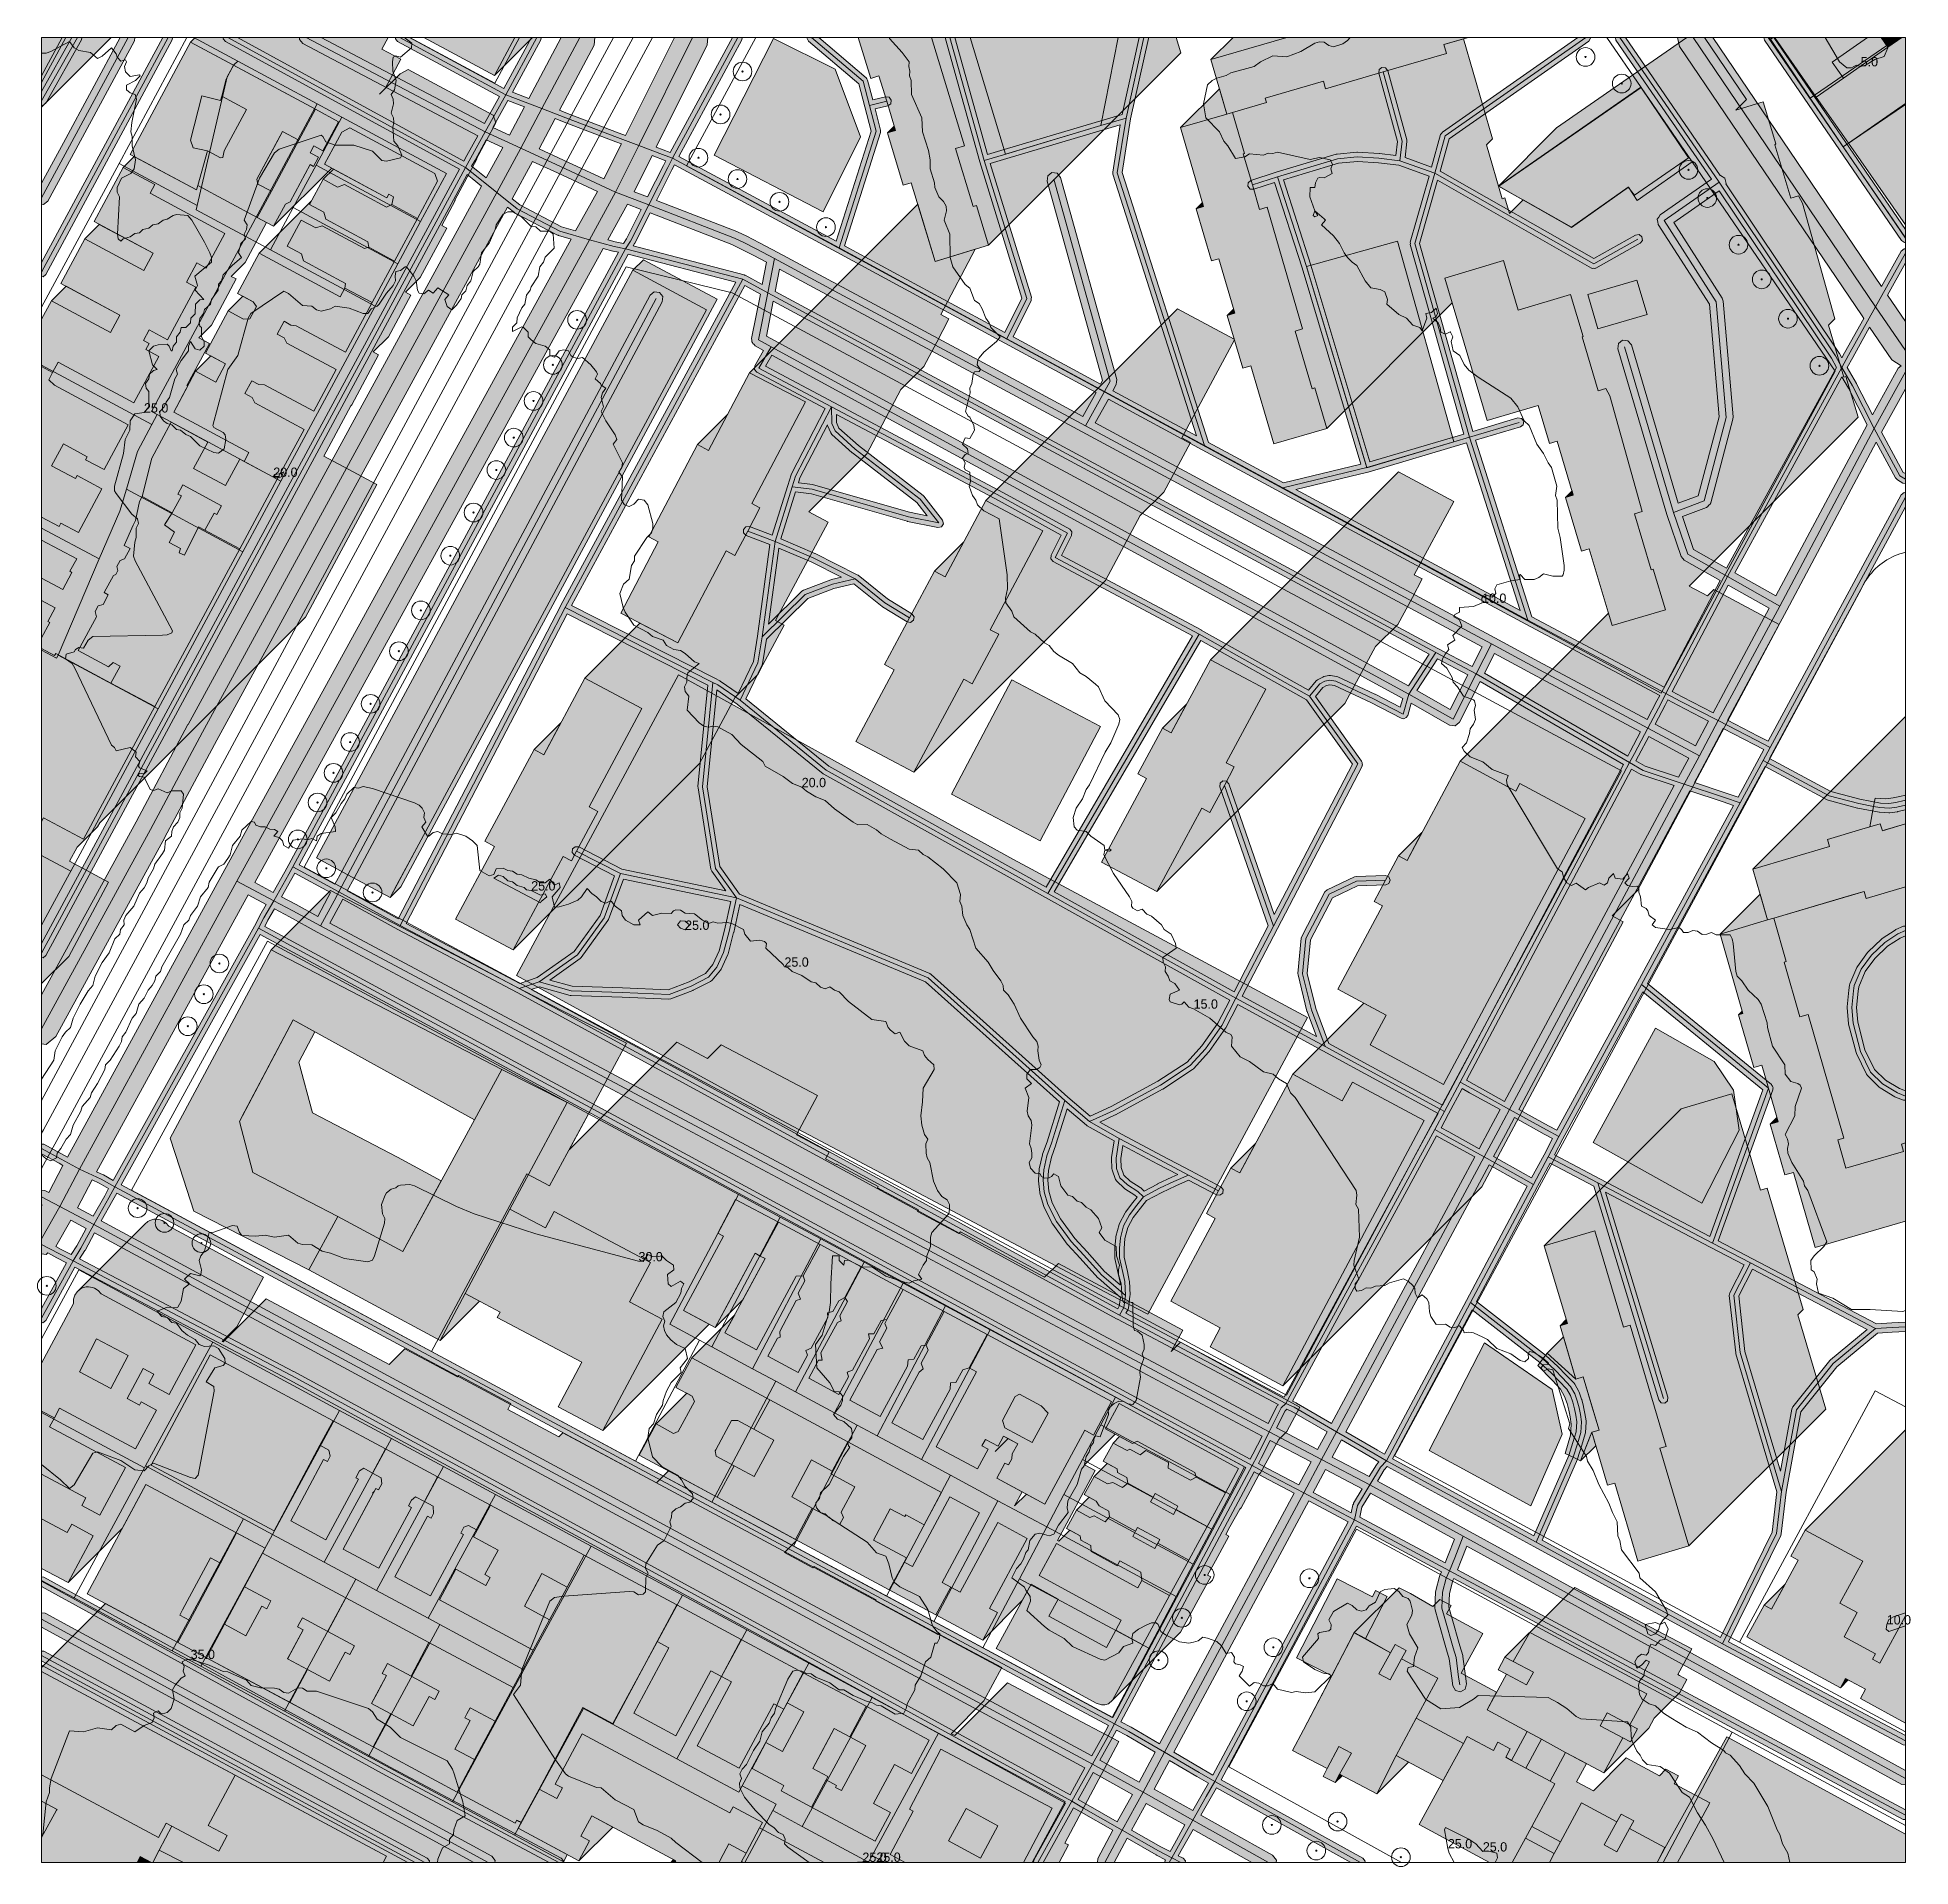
# Model space of a CAD drawing. Extents: x -1 to 401, y -1 to 391.
import ezdxf

# ---------------------------------------------------------------- set-up
doc = ezdxf.new("R2010")
doc.units = 0
doc.header["$MEASUREMENT"] = 0
for name, color, linetype, lineweight, true_color in [('TPX_BUILDINGS', 7, 'CONTINUOUS', 0, 0x000000), ('TPX_BUILDINGS_HATCH', 7, 'CONTINUOUS', 0, 0xf0f0f0), ('TPX_BUILDINGS_SHADOWS_HATCH', 7, 'CONTINUOUS', 0, 0x000000), ('TPX_BUILDINGS_SHADOWS_OUTLINES', 7, 'CONTINUOUS', 0, 0x000000), ('TPX_CADASTRES', 7, 'CONTINUOUS', 0, 0x646464), ('TPX_FRAME_PROJECT', 7, 'CONTINUOUS', 0, 0x000000), ('TPX_RAILWAYS_AXES', 7, 'CONTINUOUS', 0, 0x464646), ('TPX_RELIEF_CONTOUR_LINES', 7, 'CONTINUOUS', 0, 0x969696), ('TPX_RELIEF_CONTOUR_LINES_TEXT', 7, 'CONTINUOUS', 0, 0x000000), ('TPX_ROADS_AXES', 7, 'CONTINUOUS', 0, 0x323232), ('TPX_ROADS_CONTOURS', 7, 'CONTINUOUS', 0, 0x646464), ('TPX_ROADS_HATCH', 7, 'CONTINUOUS', 0, 0xc8c8c8), ('TPX_VEGETATION_GREEN_SPACES', 7, 'CONTINUOUS', 0, 0x58ba48), ('TPX_VEGETATION_GREEN_SPACES_HATCH', 7, 'CONTINUOUS', 0, 0x58ba48), ('TPX_VEGETATION_TREES_INDIVIDUAL', 7, 'CONTINUOUS', 0, 0x136734)]:
    doc.layers.add(name, color=color, linetype=linetype, lineweight=lineweight, true_color=true_color)

msp = doc.modelspace()

# ---------------------------------------------------------------- texts
at = {"layer": 'TPX_RELIEF_CONTOUR_LINES_TEXT'}
for s, p in [('5.0', (389.94, 384.99, 0.04)), ('25.0', (21.94, 310.78, 0.04)), ('20.0', (49.65, 296.99, 0.04)), ('10.0', (308.77, 269.99, 0.04)), ('20.0', (162.94, 230.47, 0.04)), ('25.0', (104.94, 208.32, 0.04)), ('25.0', (137.94, 199.89, 0.04)), ('25.0', (159.23, 191.99, 0.04)), ('15.0', (246.94, 182.99, 0.04)), ('30.0', (127.94, 128.84, 0.04)), ('10.0', (395.52, 50.99, 0.04)), ('35.0', (31.94, 43.58, 0.04)), ('25.0', (301.44, 2.99, 0.04)), ('25.0', (308.94, 2.32, 0.04)), ('25.0', (175.94, 0.09, 0.04)), ('25.0', (178.94, 0.11, 0.04))]:
    msp.add_text(s, height=2, dxfattribs=at).set_placement(p)

# ---------------------------------------------------------------- blocks, each defined once
blk = doc.blocks.new('TREETR001_CR020')
at = {"layer": 'TPX_VEGETATION_TREES_INDIVIDUAL'}
for radius in [2, 0.127]:
    blk.add_circle((0, 0, 0.03), radius, dxfattribs=at)

# ---------------------------------------------------------------- hatches: boundary and pattern name
at = {"layer": 'TPX_BUILDINGS_HATCH'}
for points in [[(0, 391.19), (0, 382.97), (4.41, 391.19), (0, 391.19)], [(31.92, 390.18), (18.99, 366.13), (33.19, 358.49), (33.45, 359.44), (35.52, 366.88), (32.46, 367.5), (31.92, 369.2), (34.35, 378.68), (38.35, 377.65), (38.6, 378.62), (39.53, 382.24), (41.14, 385.22), (31.92, 390.18)], [(101.43, 391.19), (81.93, 391.19), (97.06, 383.05), (101.43, 391.19)], [(190.78, 391.19), (175.06, 391.19), (177.73, 382.42), (179.49, 382.97), (181.15, 377.5), (183.06, 371.25), (181.29, 370.72), (184.71, 359.55), (186.4, 360.06), (191.55, 343.15), (202.97, 346.64), (200.39, 355.13), (199.71, 354.92), (195.91, 367.37), (197.85, 367.98), (190.78, 391.19)], [(266.92, 391.19), (250.64, 386.43), (254.04, 374.75), (255.3, 375.12), (262.53, 377.23), (262.25, 378.18), (274.75, 381.82), (275.23, 380.2), (287.57, 383.8), (301.16, 387.77), (300.6, 389.66), (305.84, 391.19), (266.92, 391.19)], [(371.79, 391.19), (371.54, 391.19), (371.62, 391.07), (371.79, 391.19)], [(371.79, 391.19), (371.62, 391.07), (380.42, 378.42), (386.22, 382.46), (383.81, 385.92), (391.37, 391.19), (371.79, 391.19)], [(386.22, 382.46), (380.42, 378.42), (387.32, 368.52), (399.51, 377.01), (399.51, 391.19), (398.75, 391.19), (395.77, 389.1), (386.22, 382.46)], [(398.75, 391.19), (394.32, 391.19), (395.77, 389.1), (398.75, 391.19)], [(35.52, 366.88), (33.45, 359.44), (46.22, 352.57), (49.25, 358.22), (46.37, 359.76), (46.15, 360.81), (51.65, 371.02), (55.12, 369.16), (58.7, 375.78), (41.14, 385.22), (39.53, 382.24), (38.6, 378.62), (43.89, 375.77), (39.1, 366.86), (38.84, 365.47), (38.36, 365.35), (35.52, 366.88)], [(342.8, 380.5), (312.3, 359.34), (327.94, 350.53), (340.11, 359.11), (341.43, 357.37), (352.99, 365.41), (342.8, 380.5)], [(49.25, 358.22), (46.22, 352.57), (49.71, 350.71), (52.27, 355.48), (53.25, 355.93), (57.55, 363.93), (58.28, 363.53), (59.35, 365.5), (57.53, 366.48), (58.33, 367.95), (60.29, 366.9), (63.64, 373.13), (58.7, 375.78), (55.12, 369.16), (49.25, 358.22)], [(254.04, 374.75), (244.14, 371.87), (249.08, 354.94), (247.48, 354.48), (250.76, 343.28), (252.34, 343.74), (255.75, 332.08), (254.16, 331.62), (257.46, 320.31), (259.21, 320.83), (264.11, 304.06), (275.48, 307.38), (272.95, 316.06), (272.35, 315.89), (268.73, 328.26), (270.29, 328.71), (262.67, 354.79), (261.07, 354.33), (259.53, 359.59), (257.59, 366.21), (257.88, 366.3), (255.3, 375.12), (254.04, 374.75)], [(399.51, 377.01), (387.32, 368.52), (399.51, 351.02), (399.51, 377.01)], [(64.34, 370.9), (60.63, 364), (73.99, 356.82), (74.4, 357.58), (75.44, 357.02), (75.03, 355.36), (80.57, 352.38), (84.86, 360.37), (84.31, 362.02), (66.04, 371.84), (64.34, 370.9)], [(0, 330.81), (0, 320.63), (2.35, 319.37), (3.56, 321.61), (19.78, 312.89), (25.1, 322.79), (22.33, 324.28), (23.03, 325.59), (21.82, 326.25), (23.03, 328.48), (27.01, 326.34), (33.08, 337.63), (31.04, 338.73), (33.25, 342.85), (35.3, 341.75), (39.28, 349.17), (23.26, 357.79), (24.26, 359.65), (17.47, 363.3), (11.24, 351.7), (23.87, 344.92), (21.91, 341.26), (9.27, 348.05), (4.12, 338.46), (16.75, 331.67), (14.76, 327.96), (2.13, 334.76), (0, 330.81)], [(60.34, 360.78), (57.43, 355.37), (60.52, 353.71), (60.91, 352.25), (69.95, 347.39), (70.12, 346.23), (75.66, 343.25), (80.57, 352.38), (75.03, 355.36), (73.93, 354.79), (64.89, 359.65), (63.42, 359.13), (60.34, 360.78)], [(55.65, 352.05), (52.63, 346.44), (55.72, 344.79), (56.1, 343.3), (65.14, 338.44), (65.01, 337.48), (70.86, 334.34), (75.66, 343.25), (70.12, 346.23), (69.18, 345.96), (60.14, 350.82), (58.74, 350.39), (55.65, 352.05)], [(33.01, 319.63), (28.31, 310.89), (44.44, 302.21), (43.4, 300.28), (50.5, 296.47), (56.25, 307.16), (45.69, 312.84), (45.09, 314.02), (43.58, 314.84), (45.07, 317.6), (46.57, 316.8), (47.78, 316.74), (58.35, 311.06), (63.15, 319.99), (52.58, 325.67), (51.96, 326.8), (50.47, 327.6), (51.95, 330.34), (53.42, 329.53), (54.58, 329.4), (65.15, 323.72), (70.86, 334.34), (65.01, 337.48), (64.01, 335.6), (46.63, 344.95), (41.99, 336.33), (45.31, 334.54), (46.02, 333.48), (44.63, 330.86), (43.3, 330.79), (39.98, 332.58), (35.12, 323.54), (39.44, 321.22), (37.33, 317.31), (33.01, 319.63)], [(313.38, 343.34), (300.79, 339.59), (309.87, 309.07), (320.81, 312.32), (323.23, 304.16), (324.89, 304.66), (328.33, 293.09), (326.68, 292.59), (330.1, 281.07), (331.76, 281.57), (336.66, 265.11), (348.08, 268.51), (345.48, 277.23), (345.01, 277.09), (341.44, 289.09), (343.11, 289.59), (336.14, 314.35), (335.27, 315.94), (333.63, 315.45), (330.21, 326.98), (330.44, 327.05), (327.76, 336.07), (316.54, 332.73), (314.25, 340.43), (313.38, 343.34)], [(126.76, 341.28), (58.92, 215.3), (65.64, 211.69), (74.71, 206.82), (81.37, 219.2), (106.78, 266.41), (142.51, 332.8), (126.76, 341.28)], [(341.98, 339.17), (331.42, 336.07), (333.59, 328.71), (344.16, 331.81), (341.98, 339.17)], [(0, 320.63), (0, 288.39), (3.76, 286.37), (4.14, 287.09), (7.87, 285.09), (12.89, 294.44), (7.6, 297.28), (7.24, 296.62), (2.13, 299.36), (4.66, 304.06), (9.77, 301.32), (9.42, 300.68), (13.4, 298.54), (18.57, 308.17), (2.78, 316.65), (1.53, 317.83), (2.35, 319.37), (0, 320.63)], [(132.16, 283.08), (124.14, 267.81), (136.4, 261.41), (146.76, 281.12), (148.61, 280.16), (151.36, 285.39), (153.97, 290.36), (152.26, 291.25), (163.73, 313.06), (151.71, 319.33), (142.95, 302.67), (140.56, 303.92), (130.16, 284.14), (132.16, 283.08)], [(23.62, 300.97), (21.56, 292.77), (28.01, 289.31), (29.95, 292.91), (29.18, 293.32), (30.23, 295.26), (38.55, 290.8), (37.54, 288.92), (36.96, 289.24), (34.99, 285.56), (42.47, 281.54), (50.5, 296.47), (43.4, 300.28), (42.48, 300.78), (39.44, 295.14), (32.58, 298.82), (35.62, 304.46), (27.77, 308.69), (23.62, 300.97)], [(11.75, 267), (7.84, 259.74), (14.3, 256.26), (15.36, 257.21), (16.8, 256.43), (14.85, 252.8), (24.27, 247.77), (42.47, 281.54), (34.99, 285.56), (33.62, 286.3), (30.62, 280.23), (29.49, 280.74), (29.79, 281.65), (27.36, 282.91), (28.46, 285.14), (26.34, 286.69), (28.01, 289.31), (21.56, 292.77), (20.98, 291.71), (20.12, 287.65), (19.59, 286.65), (17.7, 282.29), (18.95, 281.62), (17.77, 279.43), (16.81, 279.08), (16.1, 277.79), (16.34, 276.91), (15.88, 276.05), (15.37, 275.87), (13.4, 272.2), (14.29, 271.73), (13.15, 269.6), (12.13, 269.34), (11.5, 268.16), (11.75, 267)], [(182.76, 255.63), (174.53, 240.29), (186.95, 233.67), (197.66, 253.62), (199.48, 252.65), (205.16, 263.24), (203.3, 264.24), (214.64, 285.4), (202.41, 291.9), (193.66, 275.59), (191.41, 276.79), (186.04, 266.77), (180.67, 256.74), (182.76, 255.63)], [(0, 283.46), (0, 275.26), (4.52, 272.82), (6.5, 276.51), (6.06, 276.75), (7.51, 279.43), (0, 283.46)], [(0, 270.49), (0, 262.52), (1.75, 265.77), (1.35, 265.99), (2.92, 268.92), (0, 270.49)], [(0, 260.2), (0, 223.14), (0.42, 223.92), (8.98, 219.36), (24.27, 247.77), (14.85, 252.8), (3.01, 259.12), (2.78, 258.71), (0, 260.2)], [(236.85, 232.35), (227.21, 214.43), (239.08, 208.09), (248.69, 225.95), (250.39, 225.03), (253.53, 230.87), (255.65, 234.81), (253.95, 235.72), (262.42, 251.45), (250.56, 257.8), (242.11, 242.12), (240.26, 243.1), (235.01, 233.33), (236.85, 232.35)], [(97.05, 217.77), (88.69, 202.2), (101.05, 195.62), (111.81, 215.64), (113.56, 214.7), (114.67, 216.77), (119.23, 225.25), (117.34, 226.26), (128.66, 247.34), (116.45, 253.85), (107.63, 237.43), (105.55, 238.52), (95, 218.87), (97.05, 217.77)], [(287.43, 205.01), (277.84, 187.16), (288.18, 181.61), (284.75, 175.22), (300.49, 166.73), (330.89, 223.75), (316.88, 231.25), (316, 229.63), (304.51, 235.81), (304.11, 236.02), (292.68, 214.77), (290.89, 215.73), (288.09, 210.53), (285.64, 205.97), (287.43, 205.01)], [(392.69, 226.35), (391.88, 221.94), (394.14, 222.61), (394.58, 221.14), (399.51, 222.6), (399.51, 228.77), (398.35, 228.46), (396.92, 228.19), (395.35, 227.96), (393.02, 228.11), (392.69, 226.35)], [(383.25, 217.79), (366.82, 212.93), (369.97, 202.01), (371.32, 202.4), (390.69, 208.14), (391.14, 206.61), (399.51, 209.09), (399.51, 222.6), (394.58, 221.14), (394.14, 222.61), (391.88, 221.94), (390.19, 221.44), (382.82, 219.26), (383.25, 217.79)], [(369.97, 202.01), (359.79, 198.97), (364.68, 181.96), (363.77, 181.7), (367.03, 170.39), (368.73, 170.87), (370.16, 165.94), (372.24, 158.72), (370.54, 158.23), (373.69, 147.35), (375.54, 147.88), (380.17, 131.83), (399.51, 137.42), (399.51, 154.21), (398.66, 153.97), (399.12, 152.38), (386.76, 148.81), (385.01, 154.85), (386.34, 155.23), (378.67, 181.76), (376.92, 181.25), (373.54, 192.95), (373.94, 193.08), (371.32, 202.4), (369.97, 202.01)], [(49.22, 195.63), (27.57, 155.22), (29.62, 148.91), (32.65, 139.62), (57.3, 126.98), (63.52, 138.41), (45.3, 147.91), (42.38, 158.79), (53.92, 180.58), (92.78, 159.18), (98.64, 169.96), (49.22, 195.63)], [(63.52, 138.41), (57.3, 126.98), (85.4, 111.84), (90.75, 121.94), (100.36, 140.03), (112.65, 162.88), (98.64, 169.96), (92.78, 159.18), (77.43, 130.92), (63.52, 138.41)], [(251.57, 138.04), (242.02, 120.27), (252.64, 114.56), (250.48, 110.5), (266.05, 102.16), (296.35, 158.99), (280.97, 167.25), (278.8, 163.22), (268.34, 168.85), (268.18, 168.93), (256.82, 147.8), (254.92, 148.83), (252.29, 143.94), (249.67, 139.06), (251.57, 138.04)], [(146.15, 134.21), (137.6, 118.32), (144.38, 114.67), (152.93, 130.56), (154.05, 129.96), (157.94, 137.2), (148.74, 142.12), (144.95, 134.88), (146.15, 134.21)], [(100.36, 140.03), (90.75, 121.94), (98.31, 117.95), (97.67, 116.77), (115.78, 107.22), (110.69, 97.66), (120.33, 92.57), (133.04, 116.47), (126.02, 120.18), (130.51, 128.61), (109.88, 139.5), (108.01, 135.99), (100.36, 140.03)], [(155.06, 129.42), (146.47, 113.49), (153.22, 109.86), (161.72, 125.67), (163.25, 125.73), (166.85, 132.41), (157.94, 137.2), (154.05, 129.96), (155.06, 129.42)], [(332.95, 135.4), (322.11, 132.18), (327.06, 115.5), (325.49, 115.04), (328.89, 103.59), (330.46, 104.05), (332.16, 98.31), (333.84, 92.65), (332.27, 92.19), (335.64, 80.85), (337.21, 81.31), (342.18, 64.58), (353.1, 67.82), (346.89, 88.77), (348.25, 89.16), (340.52, 115.17), (339.08, 114.74), (332.95, 135.4)], [(157.76, 112.37), (155.69, 108.52), (162.17, 105.03), (164.17, 108.74), (163.79, 109.75), (164.96, 110.22), (168.5, 116.79), (168.43, 117.83), (169.62, 118.05), (170.88, 120.38), (172.16, 121.09), (175.7, 127.64), (166.85, 132.41), (163.25, 125.73), (163.57, 124.69), (162.15, 122.04), (162.66, 120.7), (161.76, 120.42), (158.21, 113.81), (158.29, 112.58), (157.76, 112.37)], [(166.52, 107.64), (164.45, 103.81), (170.92, 100.32), (172.96, 104.11), (172.66, 105.07), (173.81, 105.47), (177.45, 112.22), (177.27, 113.26), (178.41, 113.27), (179.97, 116.16), (181.19, 116.37), (184.67, 122.82), (175.7, 127.64), (172.16, 121.09), (172.71, 120.19), (171.1, 117.18), (171.41, 116.06), (170.58, 115.73), (167.06, 109.19), (167.29, 107.63), (166.52, 107.64)], [(179.1, 109.91), (173.27, 99.06), (179.77, 95.56), (185.61, 106.39), (185.75, 107.71), (186.96, 107.83), (188.54, 110.75), (189.64, 110.89), (193.5, 118.06), (184.67, 122.82), (181.19, 116.37), (180.72, 115.49), (181.15, 114.53), (179.57, 111.6), (180.31, 110.24), (179.1, 109.91)], [(188.1, 105.08), (182.26, 94.23), (188.91, 90.64), (194.72, 101.42), (194.84, 102.76), (195.98, 102.83), (197.47, 105.59), (198.83, 105.97), (202.68, 113.12), (193.5, 118.06), (189.64, 110.89), (190.03, 109.76), (188.54, 107), (188.99, 105.76), (188.1, 105.08)], [(36.14, 108.77), (23.5, 85.17), (49.82, 71.07), (59.65, 89.41), (62.46, 94.67), (36.14, 108.77)], [(321.77, 107.9), (320.7, 106.5), (323.86, 103.29), (325.58, 101.46), (326.46, 99.89), (327, 98.38), (327.39, 96.9), (327.66, 95.48), (327.89, 93.9), (327.74, 91.58), (326.6, 87.64), (328.28, 86.83), (329.88, 86.06), (332.27, 92.19), (333.84, 92.65), (330.46, 104.05), (328.89, 103.59), (322.7, 109.13), (321.77, 107.9)], [(131.72, 93.97), (128.12, 87.28), (144.84, 78.26), (148.46, 84.99), (144.61, 87.05), (144.4, 88.21), (144.5, 88.42), (147.91, 94.75), (149.23, 94.69), (152.68, 92.83), (156.09, 99.15), (139.37, 108.16), (135.95, 101.81), (139.41, 99.95), (139.94, 98.81), (136.46, 92.34), (135.45, 91.96), (131.72, 93.97)], [(0, 96.73), (0, 83.2), (9.49, 78.12), (8.62, 76.49), (12.49, 74.41), (17.97, 84.64), (1.71, 93.36), (2.73, 95.26), (0, 96.73)], [(148.46, 84.99), (144.84, 78.26), (161.59, 69.23), (165.2, 75.94), (160.78, 78.32), (165.06, 86.27), (169.48, 83.88), (172.84, 90.13), (156.09, 99.15), (152.68, 92.83), (156.95, 90.53), (152.72, 82.68), (148.46, 84.99)], [(230.99, 98.34), (228.05, 92.91), (233.84, 89.75), (234.85, 90.27), (247.18, 83.56), (247.47, 82.59), (253.74, 79.18), (256.59, 84.41), (230.99, 98.34)], [(60.43, 86.34), (53.4, 73.22), (60.95, 69.17), (67.9, 82.14), (67.34, 82.44), (68.15, 83.95), (69.04, 84.47), (70.95, 83.46), (73.73, 88.63), (62.46, 94.67), (59.65, 89.41), (61.57, 88.36), (61.88, 87.08), (61.26, 85.91), (60.43, 86.34)], [(71.63, 80.17), (64.63, 67.13), (72.28, 63.03), (79.27, 76.08), (78.62, 76.43), (79.28, 77.66), (80.15, 78.38), (82.05, 77.36), (84.88, 82.66), (73.73, 88.63), (70.95, 83.46), (72.8, 82.46), (72.95, 81.15), (72.24, 79.84), (71.63, 80.17)], [(165.2, 75.94), (161.59, 69.23), (181.67, 58.43), (184.87, 64.37), (185.36, 65.28), (178.3, 69.08), (181.91, 75.79), (185.03, 74.11), (185.23, 74.49), (189.17, 72.36), (192.92, 79.31), (172.84, 90.13), (169.48, 83.88), (169.14, 83.25), (174.29, 80.48), (171.38, 75.06), (171.86, 73.9), (171.1, 72.5), (169.62, 73.3), (168.83, 73.98), (165.2, 75.94)], [(229.69, 89.88), (227.56, 85.97), (230.56, 84.34), (230.59, 83.59), (232.61, 82.48), (232.84, 81.27), (238.28, 78.31), (238.68, 79.04), (243.58, 76.37), (243.18, 75.64), (249.85, 72.01), (251.76, 75.53), (253.74, 79.18), (247.47, 82.59), (246.3, 81.89), (241.48, 84.51), (241.52, 85.68), (236.68, 88.32), (235.51, 87.37), (233.3, 88.57), (232.68, 88.25), (229.69, 89.88)], [(22.34, 81.03), (9.77, 57.56), (29.22, 47.13), (31.76, 51.86), (29.62, 53), (30.2, 54.1), (36.19, 65.27), (38.33, 64.12), (41.8, 70.61), (22.34, 81.03)], [(82.69, 74.18), (75.73, 61.19), (83.35, 57.1), (90.4, 70.25), (89.83, 70.56), (90.52, 71.84), (91.49, 72.19), (93.37, 71.19), (96.25, 76.56), (84.88, 82.66), (82.05, 77.36), (83.94, 76.36), (84.03, 74.8), (83.48, 73.76), (82.69, 74.18)], [(225.59, 82.71), (223.49, 78.84), (226.06, 77.44), (226.68, 76.4), (228.75, 75.27), (228.93, 74.05), (234.51, 71.01), (234.93, 71.79), (239.68, 69.21), (239.26, 68.44), (245.93, 64.81), (247.87, 68.37), (249.85, 72.01), (243.18, 75.64), (242.62, 74.6), (237.72, 77.27), (238.28, 78.31), (232.84, 81.27), (231.69, 80.33), (229.62, 81.46), (228.5, 81.12), (225.59, 82.71)], [(88.77, 62.84), (85.26, 56.28), (105.39, 45.5), (108.88, 52.02), (103.48, 54.91), (107.23, 61.89), (112.63, 59), (116.28, 65.83), (96.25, 76.56), (93.37, 71.19), (92.59, 69.75), (97.84, 66.94), (95.02, 61.67), (96.15, 61.06), (95.25, 59.38), (88.77, 62.84)], [(184.87, 64.37), (181.67, 58.43), (191.66, 53.05), (194.87, 58.99), (193.02, 59.99), (201.06, 74.92), (194.7, 78.35), (186.65, 63.41), (184.87, 64.37)], [(0, 73.64), (0, 63.02), (5.67, 59.98), (11.06, 70.02), (6.47, 72.49), (5.5, 70.69), (0, 73.64)], [(194.87, 58.99), (191.66, 53.05), (201.72, 47.62), (204.9, 53.53), (203.2, 54.45), (211.27, 69.42), (204.96, 72.82), (196.92, 57.89), (194.87, 58.99)], [(221.82, 75.52), (219.69, 71.59), (222.59, 70.01), (222.76, 69.07), (224.9, 67.9), (224.97, 66.65), (230.57, 63.59), (231.15, 64.64), (235.61, 62.21), (235.82, 60.43), (241.78, 57.2), (243.84, 61), (245.93, 64.81), (239.26, 68.44), (238.63, 67.28), (233.89, 69.87), (234.51, 71.01), (228.93, 74.05), (227.99, 73), (225.6, 74.29), (224.72, 73.94), (221.82, 75.52)], [(31.76, 51.86), (29.22, 47.13), (35.33, 43.87), (39.16, 51.04), (43.46, 59.06), (47.32, 66.26), (47.9, 67.34), (41.8, 70.61), (38.33, 64.12), (31.76, 51.86)], [(217.58, 68.34), (213.86, 61.49), (231.43, 51.94), (230.25, 49.77), (236.04, 46.61), (238.9, 51.9), (241.78, 57.2), (235.82, 60.43), (234.98, 58.88), (217.58, 68.34)], [(369.22, 55.1), (365.54, 48.31), (368.28, 46.79), (385.58, 37.41), (386.66, 39.42), (390.94, 37.09), (389.87, 35.09), (399.51, 29.87), (399.51, 52.86), (394.02, 42.71), (392.49, 43.54), (393.14, 44.73), (386.38, 48.36), (389.18, 53.54), (385.49, 55.53), (390.38, 64.55), (378.01, 71.2), (374.99, 65.6), (376.53, 64.77), (370.83, 54.24), (369.22, 55.1)], [(39.16, 51.04), (35.33, 43.87), (53.22, 34.29), (57.01, 41.35), (52.73, 43.64), (56.08, 49.86), (54.87, 50.5), (55.36, 51.42), (55.88, 52.4), (61.36, 49.47), (65.21, 56.67), (47.32, 66.26), (43.46, 59.06), (49.13, 56.03), (48.24, 54.35), (47.2, 54.91), (43.79, 48.56), (39.16, 51.04)], [(92.82, 22.03), (89.09, 15.07), (101.52, 8.41), (101.87, 9.07), (102.81, 8.58), (106.62, 15.7), (115.99, 33.19), (122.5, 29.69), (131.95, 47.32), (136.16, 55.19), (116.28, 65.83), (112.63, 59), (108.88, 52.02), (105.39, 45.5), (101.08, 37.45), (97.23, 30.26), (92.82, 22.03)], [(57.01, 41.35), (53.22, 34.29), (71.04, 24.74), (74.83, 31.81), (70.7, 34.03), (73.92, 40.03), (73.02, 40.5), (73.58, 41.53), (74.16, 42.62), (79.18, 39.93), (83.03, 47.12), (65.21, 56.67), (61.36, 49.47), (67.06, 46.42), (66.04, 44.53), (65.07, 45.05), (61.72, 38.83), (57.01, 41.35)], [(212.12, 59.6), (204.62, 45.82), (215.98, 39.64), (226.06, 34.15), (227.19, 33.73), (227.94, 33.73), (228.66, 33.98), (229.57, 34.75), (232.43, 40.01), (233.86, 42.65), (236.04, 46.61), (230.25, 49.77), (228.25, 46.09), (215.92, 52.79), (217.91, 56.45), (212.12, 59.6)], [(134.45, 45.99), (126.93, 31.95), (135.94, 27.12), (143.42, 41.07), (145.7, 39.85), (149.96, 47.79), (136.16, 55.19), (131.95, 47.32), (134.45, 45.99)], [(270.5, 28.43), (268.16, 23.97), (275.6, 20.1), (274.72, 18.42), (277.27, 17.1), (278.2, 18.87), (286.2, 14.7), (290.38, 22.92), (300.43, 17.53), (295.31, 8.09), (310.34, 0), (346.28, 0), (347.92, 3.03), (347.98, 3.15), (340.36, 7.23), (341.27, 8.91), (338.59, 10.35), (337.68, 8.68), (330.07, 12.76), (325.56, 4.37), (319.41, 7.66), (324.4, 16.85), (323.35, 17.41), (326.68, 23.57), (334.88, 19.17), (338.95, 26.69), (340.57, 25.82), (342.08, 28.6), (340.46, 29.47), (344.1, 36.12), (319.03, 49.28), (315.45, 43.04), (313.67, 43.99), (312.21, 41.29), (313.99, 40.34), (309.84, 32.66), (318.46, 28.03), (315.11, 21.84), (313.85, 22.53), (314.83, 24.33), (312.18, 25.75), (311.2, 23.95), (305.57, 26.99), (304.77, 25.5), (294.68, 30.91), (299.31, 39.46), (291.53, 43.63), (292.5, 45.41), (290.11, 46.69), (289.15, 44.93), (283.81, 48.02), (281.35, 49.26), (276.57, 40), (270.5, 28.43)], [(270.5, 28.43), (268.16, 23.97), (275.6, 20.1), (278.08, 24.85), (280.79, 23.38), (278.2, 18.87), (286.2, 14.7), (290.38, 22.92), (294.68, 30.91), (299.31, 39.46), (291.53, 43.63), (289.04, 39.14), (286.63, 40.42), (289.15, 44.93), (281.38, 49.2), (270.5, 28.43)], [(313.99, 40.34), (309.84, 32.66), (318.46, 28.03), (321.48, 26.39), (326.68, 23.57), (334.88, 19.17), (338.95, 26.69), (334.11, 29.25), (335.6, 32.04), (340.46, 29.47), (344.1, 36.12), (319.03, 49.28), (315.45, 43.04), (319.77, 40.8), (318.29, 38.03), (313.99, 40.34)], [(74.83, 31.81), (71.04, 24.74), (89.09, 15.07), (92.82, 22.03), (88.6, 24.29), (91.87, 30.38), (90.71, 31.01), (91.17, 31.87), (91.85, 33.13), (97.23, 30.26), (101.08, 37.45), (83.03, 47.12), (79.18, 39.93), (85.24, 36.69), (84.28, 34.88), (83.04, 35.54), (79.66, 29.23), (74.83, 31.81)], [(147.89, 38.68), (140.54, 24.97), (149.52, 20.16), (156.93, 33.98), (159.08, 32.84), (159.82, 34.21), (163.27, 40.65), (149.96, 47.79), (145.7, 39.85), (147.89, 38.68)], [(289.15, 44.93), (286.63, 40.42), (289.04, 39.14), (291.53, 43.63), (292.5, 45.41), (290.11, 46.69), (289.15, 44.93)], [(0, 40.88), (0, 18.73), (25.04, 5.34), (26.69, 8.42), (27.94, 7.75), (38, 2.37), (39.79, 5.73), (35.72, 7.91), (41.49, 18.69), (0, 40.88)], [(155.26, 25.66), (152.29, 20.11), (159.11, 16.46), (158.5, 15.32), (165, 11.83), (168.14, 17.71), (168.5, 18.38), (165.29, 20.09), (169.9, 28.7), (173.22, 26.93), (176.72, 33.45), (163.27, 40.65), (159.82, 34.21), (163.38, 32.3), (158.81, 23.76), (155.26, 25.66)], [(313.67, 43.99), (312.21, 41.29), (313.99, 40.34), (318.29, 38.03), (319.77, 40.8), (315.45, 43.04), (313.67, 43.99)], [(168.14, 17.71), (165, 11.83), (178.65, 4.52), (181.94, 10.67), (178.34, 12.6), (182.83, 20.97), (186.43, 19.04), (190.26, 26.2), (176.72, 33.45), (173.22, 26.93), (176.66, 25.08), (171.47, 15.39), (170.18, 16.08), (170.4, 16.5), (168.14, 17.71)], [(294.68, 30.91), (290.38, 22.92), (300.43, 17.53), (302.61, 21.5), (304.77, 25.5), (294.68, 30.91)], [(335.6, 32.04), (334.11, 29.25), (338.95, 26.69), (340.57, 25.82), (342.08, 28.6), (340.46, 29.47), (335.6, 32.04)], [(102.81, 8.58), (102.12, 7.3), (115.16, 0.31), (117.46, 4.59), (115.6, 5.59), (117.94, 9.96), (135.93, 0.33), (135.76, 0), (145.23, 0), (145.55, 0.61), (147.34, 3.95), (151, 1.99), (153.9, 7.4), (154.5, 8.53), (148.2, 11.9), (147.5, 10.59), (115.85, 27.55), (110.08, 16.79), (111.63, 15.96), (110.4, 13.67), (106.62, 15.7), (102.81, 8.58)], [(275.6, 20.1), (274.72, 18.42), (277.27, 17.1), (278.2, 18.87), (280.79, 23.38), (278.08, 24.85), (275.6, 20.1)], [(300.43, 17.53), (295.31, 8.09), (310.34, 0), (315.25, 0), (318.07, 5.2), (319.41, 7.66), (324.4, 16.85), (323.35, 17.41), (315.11, 21.84), (313.85, 22.53), (314.83, 24.33), (312.18, 25.75), (311.2, 23.95), (305.57, 26.99), (304.77, 25.5), (301.43, 19.37), (300.43, 17.53)], [(318.46, 28.03), (315.11, 21.84), (318.18, 20.21), (321.48, 26.39), (318.46, 28.03)], [(321.48, 26.39), (318.18, 20.21), (323.35, 17.41), (326.68, 23.57), (321.48, 26.39)], [(27.94, 7.75), (25.2, 2.64), (30.38, 0), (73.22, 0), (73.94, 1.33), (41.49, 18.69), (35.72, 7.91), (39.79, 5.73), (38, 2.37), (27.94, 7.75)], [(0, 13.13), (0, 5.3), (3.2, 11.17), (3.3, 11.33), (0, 13.13)], [(324.22, 1.91), (323.2, 0), (346.28, 0), (347.98, 3.15), (340.36, 7.23), (337.65, 2.27), (334.96, 3.73), (337.68, 8.68), (330.07, 12.76), (325.56, 4.37), (324.22, 1.91)], [(337.68, 8.68), (334.96, 3.73), (337.65, 2.27), (340.36, 7.23), (341.27, 8.91), (338.59, 10.35), (337.68, 8.68)], [(151, 1.99), (150.01, 0.16), (150.31, 0), (167.73, 0), (153.9, 7.4), (151, 1.99)], [(318.07, 5.2), (315.25, 0), (323.2, 0), (324.22, 1.91), (318.07, 5.2)], [(319.41, 7.66), (318.07, 5.2), (324.22, 1.91), (325.56, 4.37), (319.41, 7.66)], [(21.15, 1.26), (20.48, 0), (23.52, 0), (21.15, 1.26)], [(25.2, 2.64), (23.8, 0), (30.38, 0), (25.2, 2.64)]]:
    msp.add_hatch(color=256, dxfattribs=at).paths.add_polyline_path(points)
h = msp.add_hatch(color=256, dxfattribs=at)
h.paths.add_polyline_path([(0, 107.04), (0, 96.73), (2.73, 95.26), (3.86, 97.38), (20.15, 88.64), (24.62, 96.96), (21.36, 98.71), (20.96, 97.97), (18.32, 99.4), (21.78, 105.86), (24.02, 104.65), (22.96, 102.66), (27.36, 100.3), (33.07, 110.95), (12.74, 121.86), (12.09, 122.57), (11.33, 123.08), (10.91, 123.25), (10.02, 123.39), (9.57, 123.36), (8.69, 123.12), (8.29, 122.9), (7.6, 122.32), (7.1, 121.56), (6.84, 120.7), (6.83, 119.79), (0, 107.04)])
h.paths.add_polyline_path([(8.08, 105.17), (11.79, 112.19), (18.52, 108.63), (14.81, 101.61), (8.08, 105.17)], flags=16)
h = msp.add_hatch(color=256, dxfattribs=at)
h.paths.add_polyline_path([(200.41, 105.12), (191.78, 89.1), (200.61, 84.34), (202.87, 88.55), (201.56, 89.27), (202.3, 90.65), (205.02, 89.19), (206.2, 91.39), (209.25, 89.74), (208.07, 87.56), (207.94, 86.5), (207.23, 85.2), (206.5, 85.59), (204.76, 82.35), (215.08, 76.79), (223.59, 92.61), (225.47, 91.6), (229.33, 98.77), (202.68, 113.12), (198.83, 105.97), (200.41, 105.12)])
h.paths.add_polyline_path([(205.95, 94.73), (208.68, 99.83), (209.64, 100.36), (214.27, 97.87), (215.73, 96.32), (212.33, 89.98), (206.45, 93.14), (205.95, 94.73)], flags=16)
h = msp.add_hatch(color=256, dxfattribs=at)
h.paths.add_polyline_path([(186.82, 10.99), (181.92, 1.7), (185.12, 0), (210.45, 0), (216.6, 11.64), (192.77, 24.23), (186.01, 11.43), (186.82, 10.99)])
h.paths.add_polyline_path([(194.42, 4.61), (198.19, 11.51), (204.99, 7.81), (201.23, 0.9), (194.42, 4.61)], flags=16)
at = {"layer": 'TPX_BUILDINGS_SHADOWS_HATCH'}
for points in [[(0, 382.97), (0, 376.26), (14.93, 391.19), (4.41, 391.19), (0, 382.97)], [(0, 223.14), (0, 188.4), (5.79, 194.19), (14.36, 210.14), (5.99, 214.6), (7.6, 217.6), (12, 222), (12.44, 222.82), (56.57, 266.95), (71.86, 295.36), (60.46, 301.44), (66.27, 312.24), (66.48, 312.45), (72.23, 323.14), (71.06, 323.77), (74.33, 327.04), (79.13, 335.97), (78, 336.57), (81.13, 339.7), (86.84, 350.32), (85.78, 350.89), (88.67, 356.26), (88.57, 356.32), (93.3, 365.11), (93.22, 365.15), (97.38, 372.89), (96.82, 374.53), (78.56, 384.35), (76.85, 383.41), (72.45, 379.01), (72.41, 379.02), (73.65, 380.26), (77, 386.5), (72.92, 388.69), (74.27, 391.19), (32.93, 391.19), (31.92, 390.18), (40.98, 385.31), (58.7, 375.78), (63.64, 373.13), (60.29, 366.9), (58.33, 367.95), (57.53, 366.48), (59.35, 365.5), (58.28, 363.53), (57.55, 363.93), (53.25, 355.93), (52.27, 355.48), (49.71, 350.71), (62.18, 363.17), (60.63, 364), (64.34, 370.9), (66.04, 371.84), (84.31, 362.02), (84.86, 360.37), (80.57, 352.38), (75.66, 343.25), (70.86, 334.34), (65.15, 323.72), (54.58, 329.4), (53.42, 329.53), (51.95, 330.34), (50.47, 327.6), (51.96, 326.8), (52.58, 325.67), (63.15, 319.99), (58.35, 311.06), (47.78, 316.74), (46.57, 316.8), (45.07, 317.6), (43.58, 314.84), (45.09, 314.02), (45.69, 312.84), (56.25, 307.16), (50.5, 296.47), (42.47, 281.54), (24.27, 247.77), (8.98, 219.36), (0.42, 223.92), (0, 223.14)], [(101.43, 391.19), (97.06, 383.05), (105.19, 391.19), (101.43, 391.19)], [(243.19, 391.19), (190.78, 391.19), (197.85, 367.98), (195.91, 367.37), (199.71, 354.92), (200.39, 355.13), (202.97, 346.64), (244.2, 387.87), (243.19, 391.19)], [(255.39, 391.19), (250.64, 386.43), (266.92, 391.19), (255.39, 391.19)], [(391.37, 391.19), (383.81, 385.92), (386.22, 382.46), (395.77, 389.1), (394.32, 391.19), (391.37, 391.19)], [(34.35, 378.68), (31.92, 369.2), (32.46, 367.5), (35.52, 366.88), (38.36, 365.35), (38.84, 365.47), (39.1, 366.86), (43.89, 375.77), (38.6, 378.62), (38.35, 377.65), (34.35, 378.68)], [(252.46, 380.19), (244.14, 371.87), (254.04, 374.75), (252.46, 380.19)], [(50.42, 368.74), (46.15, 360.81), (46.37, 359.76), (49.25, 358.22), (55.12, 369.16), (51.65, 371.02), (50.42, 368.74)], [(182.77, 372.2), (181.29, 370.72), (183.06, 371.25), (182.77, 372.2)], [(0, 262.52), (0, 260.2), (2.78, 258.71), (3.01, 259.12), (14.85, 252.8), (16.8, 256.43), (15.36, 257.21), (14.3, 256.26), (7.84, 259.74), (11.75, 267), (11.5, 268.16), (12.13, 269.34), (13.15, 269.6), (14.29, 271.73), (13.4, 272.2), (15.37, 275.87), (15.88, 276.05), (16.34, 276.91), (16.1, 277.79), (16.81, 279.08), (17.77, 279.43), (18.95, 281.62), (17.7, 282.29), (19.59, 286.65), (20.12, 287.65), (20.98, 291.71), (21.56, 292.77), (23.62, 300.97), (27.77, 308.69), (35.62, 304.46), (32.58, 298.82), (39.44, 295.14), (42.48, 300.78), (43.4, 300.28), (44.44, 302.21), (28.31, 310.89), (31.31, 316.48), (31.13, 316.57), (35.97, 325.56), (33.68, 326.79), (36.4, 329.51), (41.72, 339.41), (40.65, 339.98), (43.63, 342.96), (48.22, 351.5), (46.22, 352.57), (33.45, 359.44), (33.19, 358.49), (19.84, 365.67), (17.47, 363.3), (24.26, 359.65), (23.26, 357.79), (39.28, 349.17), (35.3, 341.75), (33.25, 342.85), (31.04, 338.73), (33.08, 337.63), (27.01, 326.34), (23.03, 328.48), (21.82, 326.25), (23.03, 325.59), (22.33, 324.28), (25.1, 322.79), (19.78, 312.89), (3.56, 321.61), (2.35, 319.37), (1.53, 317.83), (2.78, 316.65), (18.57, 308.17), (13.4, 298.54), (9.42, 300.68), (9.77, 301.32), (4.66, 304.06), (2.13, 299.36), (7.24, 296.62), (7.6, 297.28), (12.89, 294.44), (7.87, 285.09), (4.14, 287.09), (3.76, 286.37), (0, 288.39), (0, 283.46), (7.51, 279.43), (6.06, 276.75), (6.5, 276.51), (4.52, 272.82), (0, 275.26), (0, 270.49), (2.92, 268.92), (1.35, 265.99), (1.75, 265.77), (0, 262.52)], [(62.54, 362.98), (60.34, 360.78), (63.42, 359.13), (64.89, 359.65), (73.93, 354.79), (75.03, 355.36), (75.44, 357.02), (74.4, 357.58), (73.99, 356.82), (62.54, 362.98)], [(57.87, 356.2), (46.63, 344.95), (64.01, 335.6), (65.01, 337.48), (65.14, 338.44), (56.1, 343.3), (55.72, 344.79), (52.63, 346.44), (55.65, 352.05), (58.74, 350.39), (60.14, 350.82), (69.18, 345.96), (70.12, 346.23), (69.95, 347.39), (60.91, 352.25), (60.52, 353.71), (57.43, 355.37), (57.87, 356.2)], [(111.81, 215.64), (101.05, 195.62), (141, 235.57), (148.64, 249.78), (153.52, 254.66), (154.62, 256.72), (159.18, 265.2), (157.29, 266.21), (168.62, 287.29), (164.49, 289.49), (176.92, 301.92), (184.16, 315.71), (189.13, 320.68), (191.88, 325.9), (194.48, 330.88), (192.78, 331.77), (200.14, 345.78), (191.55, 343.15), (187.81, 355.43), (151.71, 319.33), (163.73, 313.06), (152.26, 291.25), (153.97, 290.36), (151.36, 285.39), (148.61, 280.16), (146.76, 281.12), (136.4, 261.41), (128.26, 265.66), (116.45, 253.85), (128.66, 247.34), (117.34, 226.26), (119.23, 225.25), (114.67, 216.77), (113.56, 214.7), (111.81, 215.64)], [(248.83, 355.82), (247.48, 354.48), (249.08, 354.94), (248.83, 355.82)], [(12.34, 351.11), (9.27, 348.05), (21.91, 341.26), (23.87, 344.92), (12.34, 351.11)], [(76.16, 209.51), (74.71, 206.82), (76.97, 209.08), (83.63, 221.46), (109.05, 268.67), (144.78, 335.06), (129.02, 343.55), (126.76, 341.28), (142.51, 332.8), (106.78, 266.41), (81.37, 219.2), (76.16, 209.51)], [(5.23, 337.87), (2.13, 334.76), (14.76, 327.96), (16.75, 331.67), (5.23, 337.87)], [(43.12, 335.72), (39.98, 332.58), (43.3, 330.79), (44.63, 330.86), (46.02, 333.48), (45.31, 334.54), (43.12, 335.72)], [(197.66, 253.62), (186.95, 233.67), (228.04, 274.76), (235.51, 288.68), (240.57, 293.73), (246.24, 304.33), (244.38, 305.33), (255.68, 326.4), (255.65, 326.52), (243.49, 332.98), (202.41, 291.9), (214.64, 285.4), (203.3, 264.24), (205.16, 263.24), (199.48, 252.65), (197.66, 253.62)], [(255.49, 332.95), (254.16, 331.62), (255.75, 332.08), (255.49, 332.95)], [(36.29, 322.91), (33.01, 319.63), (37.33, 317.31), (39.44, 321.22), (36.29, 322.91)], [(146.99, 310.35), (140.56, 303.92), (142.95, 302.67), (146.99, 310.35)], [(248.69, 225.95), (239.08, 208.09), (279.38, 248.4), (285.95, 260.6), (290.69, 265.34), (293.83, 271.17), (295.96, 275.12), (294.25, 276.03), (302.73, 291.75), (290.86, 298.1), (250.56, 257.8), (262.42, 251.45), (253.95, 235.72), (255.65, 234.81), (253.53, 230.87), (250.39, 225.03), (248.69, 225.95)], [(26.61, 287.11), (26.34, 286.69), (28.46, 285.14), (27.36, 282.91), (29.79, 281.65), (29.49, 280.74), (30.62, 280.23), (33.62, 286.3), (34.99, 285.56), (36.96, 289.24), (37.54, 288.92), (38.55, 290.8), (30.23, 295.26), (29.18, 293.32), (29.95, 292.91), (28.01, 289.31), (26.61, 287.11)], [(328.07, 293.98), (326.68, 292.59), (328.33, 293.09), (328.07, 293.98)], [(197.65, 283.04), (191.41, 276.79), (193.66, 275.59), (197.65, 283.04)], [(245.4, 248.24), (240.26, 243.1), (242.11, 242.12), (245.4, 248.24)], [(399.51, 245.62), (366.82, 212.93), (383.25, 217.79), (382.82, 219.26), (390.19, 221.44), (391.88, 221.94), (392.69, 226.35), (393.02, 228.11), (395.35, 227.96), (396.92, 228.19), (398.35, 228.46), (399.51, 228.77), (399.51, 245.62)], [(111.31, 244.29), (105.55, 238.52), (107.63, 237.43), (111.31, 244.29)], [(399.51, 222.6), (394.96, 221.26), (399.51, 222.6), (399.51, 222.6)], [(295.89, 220.74), (290.89, 215.73), (292.68, 214.77), (295.89, 220.74)], [(387.91, 207.32), (371.32, 202.4), (373.94, 193.08), (373.54, 192.95), (376.92, 181.25), (378.67, 181.76), (386.34, 155.23), (385.01, 154.85), (386.76, 148.81), (399.12, 152.38), (398.66, 153.97), (399.51, 154.21), (399.51, 209.09), (391.14, 206.61), (390.69, 208.14), (387.91, 207.32)], [(61.95, 208.36), (49.22, 195.63), (98.64, 169.96), (112.65, 162.88), (100.36, 140.03), (108.01, 135.99), (109.88, 139.5), (130.51, 128.61), (126.02, 120.18), (133.04, 116.47), (120.33, 92.57), (143.11, 115.35), (137.6, 118.32), (146.15, 134.21), (144.95, 134.88), (148.74, 142.12), (157.94, 137.2), (166.85, 132.41), (175.7, 127.64), (184.67, 122.82), (193.5, 118.06), (202.68, 113.12), (229.33, 98.77), (225.47, 91.6), (223.59, 92.61), (215.08, 76.79), (211.08, 78.94), (208.55, 76.41), (210.17, 79.43), (204.76, 82.35), (206.5, 85.59), (207.23, 85.2), (207.94, 86.5), (208.07, 87.56), (209.25, 89.74), (207.19, 90.85), (204.43, 88.09), (204.52, 88.24), (207.15, 90.88), (206.2, 91.39), (205.02, 89.19), (202.3, 90.65), (201.56, 89.27), (202.87, 88.55), (200.61, 84.34), (191.78, 89.1), (200.41, 105.12), (198.83, 105.97), (197.47, 105.59), (195.98, 102.83), (194.84, 102.76), (194.72, 101.42), (188.91, 90.64), (182.26, 94.23), (188.1, 105.08), (188.99, 105.76), (188.54, 107), (190.03, 109.76), (189.64, 110.89), (188.54, 110.75), (186.96, 107.83), (185.75, 107.71), (185.61, 106.39), (179.77, 95.56), (173.27, 99.06), (179.1, 109.91), (180.31, 110.24), (179.57, 111.6), (181.15, 114.53), (180.72, 115.49), (181.19, 116.37), (179.97, 116.16), (178.41, 113.27), (177.27, 113.26), (177.45, 112.22), (173.81, 105.47), (172.66, 105.07), (172.96, 104.11), (170.92, 100.32), (164.45, 103.81), (166.52, 107.64), (167.29, 107.63), (167.06, 109.19), (170.58, 115.73), (171.41, 116.06), (171.1, 117.18), (172.71, 120.19), (172.16, 121.09), (170.88, 120.38), (169.62, 118.05), (168.43, 117.83), (168.5, 116.79), (164.96, 110.22), (163.79, 109.75), (164.17, 108.74), (162.17, 105.03), (155.69, 108.52), (157.76, 112.37), (158.29, 112.58), (158.21, 113.81), (161.76, 120.42), (162.66, 120.7), (162.15, 122.04), (163.57, 124.69), (163.25, 125.73), (161.72, 125.67), (153.22, 109.86), (146.47, 113.49), (148.56, 117.35), (139.37, 108.16), (156.09, 99.15), (172.84, 90.13), (192.92, 79.31), (189.17, 72.36), (185.23, 74.49), (185.03, 74.11), (181.91, 75.79), (178.3, 69.08), (185.36, 65.28), (184.87, 64.37), (186.65, 63.41), (194.7, 78.35), (201.06, 74.92), (193.02, 59.99), (194.87, 58.99), (196.92, 57.89), (204.96, 72.82), (211.27, 69.42), (203.2, 54.45), (204.9, 53.53), (201.72, 47.62), (210.22, 56.12), (212.12, 59.6), (217.91, 56.45), (215.92, 52.79), (228.25, 46.09), (230.25, 49.77), (231.43, 51.94), (213.86, 61.49), (217.58, 68.34), (234.98, 58.88), (235.82, 60.43), (235.61, 62.21), (231.15, 64.64), (230.57, 63.59), (224.97, 66.65), (224.9, 67.9), (222.76, 69.07), (222.59, 70.01), (220.43, 71.19), (218.08, 68.85), (217.77, 69.02), (225.83, 83.99), (223.53, 85.23), (230.09, 91.79), (228.05, 92.91), (230.99, 98.34), (256.59, 84.41), (253.74, 79.18), (251.76, 75.53), (250.03, 72.36), (247.87, 68.37), (245.93, 64.81), (243.84, 61), (241.78, 57.2), (238.9, 51.9), (236.04, 46.61), (233.86, 42.65), (232.43, 40.01), (229.57, 34.75), (244.14, 49.31), (246.99, 54.58), (248.43, 57.21), (250.6, 61.18), (249.95, 61.53), (251.63, 64.63), (254.51, 69.92), (253.86, 70.28), (254.73, 71.89), (256.81, 75.7), (257.1, 75.98), (259.04, 79.54), (261.02, 83.19), (261.3, 83.47), (263.22, 86.99), (265.2, 90.63), (266.89, 92.33), (269.74, 97.56), (244.14, 111.49), (242.16, 109.51), (244.61, 114.05), (217.96, 128.39), (214.99, 125.42), (205.8, 130.37), (196.97, 135.13), (196.62, 134.77), (187.75, 139.54), (187.93, 139.88), (179.16, 144.61), (179.29, 144.86), (170.39, 149.65), (170.32, 149.58), (168.05, 150.79), (168.82, 152.25), (161.8, 155.96), (166.29, 164.39), (145.66, 175.28), (142.72, 172.34), (136.14, 175.81), (113.09, 152.76), (125.38, 175.61), (111.37, 182.69), (61.95, 208.36)], [(368.37, 207.56), (359.79, 198.97), (369.97, 202.01), (368.37, 207.56)], [(364.53, 182.46), (363.77, 181.7), (364.68, 181.96), (364.53, 182.46)], [(42.94, 159.84), (42.38, 158.79), (45.3, 147.91), (63.52, 138.41), (77.43, 130.92), (85.66, 146.07), (76.25, 151.14), (58.03, 160.64), (55.11, 171.52), (58.56, 178.02), (53.92, 180.58), (42.94, 159.84)], [(351.45, 161.53), (322.11, 132.18), (332.95, 135.4), (339.08, 114.74), (340.52, 115.17), (348.25, 89.16), (346.89, 88.77), (353.1, 67.82), (382.45, 97.17), (376.46, 117.37), (377.59, 118.51), (369.87, 144.52), (368.43, 144.09), (362.29, 164.74), (351.45, 161.53)], [(371.97, 159.66), (370.54, 158.23), (372.24, 158.72), (371.97, 159.66)], [(260.22, 154.12), (254.92, 148.83), (256.82, 147.8), (260.22, 154.12)], [(0, 83.2), (0, 73.64), (5.5, 70.69), (6.47, 72.49), (11.06, 70.02), (5.67, 59.98), (17.29, 71.59), (22.34, 81.03), (41.62, 70.71), (47.9, 67.34), (47.32, 66.26), (65.21, 56.67), (83.03, 47.12), (101.08, 37.45), (105.39, 45.5), (85.26, 56.28), (88.77, 62.84), (95.25, 59.38), (96.15, 61.06), (95.02, 61.67), (97.84, 66.94), (92.59, 69.75), (93.37, 71.19), (91.49, 72.19), (90.52, 71.84), (89.83, 70.56), (90.4, 70.25), (83.35, 57.1), (75.73, 61.19), (82.69, 74.18), (83.48, 73.76), (84.03, 74.8), (83.94, 76.36), (82.05, 77.36), (80.15, 78.38), (79.28, 77.66), (78.62, 76.43), (79.27, 76.08), (72.28, 63.03), (64.63, 67.13), (71.04, 79.07), (70.91, 79.13), (71.25, 79.48), (71.63, 80.17), (72.24, 79.84), (72.95, 81.15), (72.8, 82.46), (70.95, 83.46), (69.04, 84.47), (68.15, 83.95), (67.34, 82.44), (67.9, 82.14), (60.95, 69.17), (53.4, 73.22), (60.43, 86.34), (61.26, 85.91), (61.88, 87.08), (61.57, 88.36), (59.65, 89.41), (49.82, 71.07), (23.5, 85.17), (36.14, 108.77), (62.46, 94.67), (73.73, 88.63), (84.88, 82.66), (96.25, 76.56), (116.28, 65.83), (136.16, 55.19), (149.96, 47.79), (163.27, 40.65), (176.72, 33.45), (190.26, 26.2), (186.43, 19.04), (182.83, 20.97), (178.34, 12.6), (181.94, 10.67), (178.65, 4.52), (165, 11.83), (158.5, 15.32), (159.11, 16.46), (152.29, 20.11), (155.26, 25.66), (158.81, 23.76), (163.38, 32.3), (159.82, 34.21), (159.08, 32.84), (156.93, 33.98), (149.52, 20.16), (140.54, 24.97), (147.89, 38.68), (145.7, 39.85), (143.42, 41.07), (135.94, 27.12), (126.93, 31.95), (134.45, 45.99), (131.95, 47.32), (122.5, 29.69), (115.99, 33.19), (106.62, 15.7), (110.4, 13.67), (111.63, 15.96), (110.08, 16.79), (115.85, 27.55), (147.5, 10.59), (148.2, 11.9), (154.5, 8.53), (153.9, 7.4), (167.73, 0), (185.12, 0), (181.92, 1.7), (186.82, 10.99), (186.01, 11.43), (192.77, 24.23), (216.6, 11.64), (210.45, 0), (218.12, 0), (220.09, 3.73), (219.36, 4.12), (230.89, 25.93), (207.06, 38.51), (195.72, 27.18), (194.98, 27.58), (201.99, 34.59), (205.82, 41.75), (192.28, 49.01), (192.14, 48.87), (178.77, 56.03), (178.9, 56.28), (165.59, 63.42), (165.31, 63.13), (159.21, 66.4), (161.89, 69.08), (157.29, 71.55), (144.84, 78.26), (134.36, 83.91), (131.77, 81.32), (111.73, 92.05), (110.89, 91.2), (99.9, 97.09), (100.58, 98.35), (89.42, 104.33), (89.14, 104.05), (77.88, 110.08), (74.48, 106.69), (48.16, 120.79), (38.93, 111.56), (38.72, 111.67), (41.86, 114.8), (47.57, 125.45), (27.24, 136.35), (26.59, 137.07), (25.83, 137.58), (25.41, 137.74), (24.52, 137.89), (24.06, 137.86), (23.19, 137.62), (22.79, 137.4), (22.09, 136.81), (7.6, 122.32), (8.29, 122.9), (8.69, 123.12), (9.57, 123.36), (10.02, 123.39), (10.91, 123.25), (11.33, 123.08), (12.09, 122.57), (12.74, 121.86), (33.07, 110.95), (27.36, 100.3), (22.96, 102.66), (24.02, 104.65), (21.78, 105.86), (18.32, 99.4), (20.96, 97.97), (21.36, 98.71), (24.62, 96.96), (20.15, 88.64), (3.86, 97.38), (2.73, 95.26), (1.71, 93.36), (17.97, 84.64), (12.49, 74.41), (8.62, 76.49), (9.49, 78.12), (0, 83.2)], [(146.65, 118.89), (144.38, 114.67), (150.31, 120.6), (155.06, 129.42), (154.05, 129.96), (152.93, 130.56), (146.65, 118.89)], [(90.75, 121.94), (85.4, 111.84), (93.86, 120.3), (90.75, 121.94)], [(326.2, 112.63), (322.7, 109.13), (328.89, 103.59), (326.2, 112.63)], [(326.81, 116.35), (325.49, 115.04), (327.06, 115.5), (326.81, 116.35)], [(11.79, 112.19), (8.08, 105.17), (14.81, 101.61), (18.52, 108.63), (11.79, 112.19)], [(138.3, 100.54), (131.72, 93.97), (135.45, 91.96), (136.46, 92.34), (139.94, 98.81), (139.41, 99.95), (138.3, 100.54)], [(206.03, 94.88), (205.95, 94.73), (206.45, 93.14), (212.33, 89.98), (215.73, 96.32), (214.27, 97.87), (209.64, 100.36), (208.68, 99.83), (206.03, 94.88)], [(144.5, 88.42), (144.4, 88.21), (144.61, 87.05), (148.46, 84.99), (152.72, 82.68), (156.95, 90.53), (152.68, 92.83), (149.23, 94.69), (147.91, 94.75), (144.5, 88.42)], [(399.51, 92.7), (378.01, 71.2), (390.38, 64.55), (385.49, 55.53), (389.18, 53.54), (386.38, 48.36), (393.14, 44.73), (392.49, 43.54), (394.02, 42.71), (399.51, 52.86), (399.51, 92.7)], [(231.07, 91.26), (229.69, 89.88), (232.68, 88.25), (233.3, 88.57), (235.51, 87.37), (236.68, 88.32), (241.52, 85.68), (241.48, 84.51), (246.3, 81.89), (247.47, 82.59), (247.18, 83.56), (234.85, 90.27), (233.84, 89.75), (231.07, 91.26)], [(331.94, 91.35), (329.88, 86.06), (333.13, 89.31), (332.27, 92.19), (331.94, 91.35)], [(165.06, 86.27), (160.78, 78.32), (165.2, 75.94), (168.83, 73.98), (169.62, 73.3), (171.1, 72.5), (171.86, 73.9), (171.38, 75.06), (174.29, 80.48), (169.14, 83.25), (169.48, 83.88), (165.06, 86.27)], [(228.4, 85.52), (225.59, 82.71), (228.5, 81.12), (229.62, 81.46), (231.69, 80.33), (232.84, 81.27), (232.61, 82.48), (230.59, 83.59), (230.56, 84.34), (228.4, 85.52)], [(224.55, 78.26), (221.82, 75.52), (224.72, 73.94), (225.6, 74.29), (227.99, 73), (228.93, 74.05), (228.75, 75.27), (226.68, 76.4), (226.06, 77.44), (224.55, 78.26)], [(238.28, 78.31), (237.72, 77.27), (242.62, 74.6), (243.18, 75.64), (243.58, 76.37), (238.68, 79.04), (238.28, 78.31)], [(234.05, 70.17), (233.89, 69.87), (238.63, 67.28), (239.68, 69.21), (234.93, 71.79), (234.51, 71.01), (234.05, 70.17)], [(30.2, 54.1), (29.62, 53), (31.76, 51.86), (38.33, 64.12), (36.19, 65.27), (30.2, 54.1)], [(106.85, 61.18), (103.48, 54.91), (108.88, 52.02), (112.63, 59), (107.23, 61.89), (106.85, 61.18)], [(43.46, 59.06), (39.16, 51.04), (43.79, 48.56), (47.2, 54.91), (48.24, 54.35), (49.13, 56.03), (43.46, 59.06)], [(290.97, 58.88), (281.35, 49.26), (283.81, 48.02), (289.15, 44.93), (290.11, 46.69), (292.5, 45.41), (291.53, 43.63), (299.31, 39.46), (294.68, 30.91), (304.77, 25.5), (305.57, 26.99), (311.2, 23.95), (312.18, 25.75), (314.83, 24.33), (313.85, 22.53), (315.11, 21.84), (318.46, 28.03), (309.84, 32.66), (311.89, 36.46), (304.3, 40.53), (308.93, 49.08), (301.15, 53.25), (302.12, 55.03), (299.72, 56.31), (298.25, 54.84), (293.42, 57.63), (290.97, 58.88)], [(324.28, 54.59), (313.67, 43.99), (315.45, 43.04), (319.03, 49.28), (344.1, 36.12), (340.46, 29.47), (342.08, 28.6), (340.57, 25.82), (338.95, 26.69), (334.88, 19.17), (344.5, 28.78), (345.63, 30.88), (351.18, 36.43), (352.69, 39.21), (351.07, 40.08), (350.72, 40.26), (353.72, 45.74), (328.64, 58.89), (324.32, 54.57), (324.28, 54.59)], [(373.76, 59.65), (369.22, 55.1), (370.83, 54.24), (373.76, 59.65)], [(0, 41.76), (0, 40.88), (41.33, 18.77), (73.94, 1.33), (73.22, 0), (111.79, 0), (112.51, 1.34), (112.66, 1.65), (102.12, 7.3), (102.77, 8.51), (102, 8.89), (102.07, 8.97), (101.87, 9.07), (101.52, 8.41), (89.09, 15.07), (71.04, 24.74), (55.74, 32.94), (52.78, 34.52), (35.33, 43.87), (29.22, 47.13), (13.69, 55.46), (0, 41.76)], [(52.85, 43.86), (52.73, 43.64), (57.01, 41.35), (61.72, 38.83), (65.07, 45.05), (66.04, 44.53), (67.06, 46.42), (61.36, 49.47), (55.88, 52.4), (55.36, 51.42), (54.87, 50.5), (56.08, 49.86), (52.85, 43.86)], [(71.91, 36.29), (70.7, 34.03), (74.83, 31.81), (79.66, 29.23), (83.04, 35.54), (84.28, 34.88), (85.24, 36.69), (79.18, 39.93), (74.16, 42.62), (73.58, 41.53), (73.02, 40.5), (73.92, 40.03), (71.91, 36.29)], [(386.66, 39.42), (385.58, 37.41), (387.26, 39.1), (386.66, 39.42)], [(91.87, 30.38), (88.6, 24.29), (92.82, 22.03), (97.23, 30.26), (91.85, 33.13), (91.17, 31.87), (90.71, 31.01), (91.87, 30.38)], [(167.37, 23.97), (165.29, 20.09), (168.5, 18.38), (168.14, 17.71), (170.4, 16.5), (170.18, 16.08), (171.47, 15.39), (176.66, 25.08), (173.22, 26.93), (169.9, 28.7), (167.37, 23.97)], [(290.09, 22.36), (286.2, 14.7), (293.01, 21.51), (290.38, 22.92), (290.09, 22.36)], [(324.4, 16.85), (319.41, 7.66), (325.56, 4.37), (330.07, 12.76), (337.68, 8.68), (338.59, 10.35), (341.27, 8.91), (340.36, 7.23), (347.98, 3.15), (347.92, 3.03), (346.28, 0), (350.7, 0), (352.79, 3.87), (357.54, 12.64), (357.59, 12.76), (349.98, 16.85), (350.89, 18.52), (348.2, 19.97), (346.8, 18.56), (339.69, 22.38), (332.65, 15.34), (329.03, 17.28), (331.14, 21.17), (326.68, 23.57), (323.35, 17.41), (324.4, 16.85)], [(0, 5.3), (0, 0), (20.48, 0), (21.15, 1.26), (23.52, 0), (23.8, 0), (25.2, 2.64), (27.94, 7.75), (26.69, 8.42), (25.04, 5.34), (0, 18.73), (0, 13.13), (3.3, 11.33), (3.2, 11.17), (0, 5.3)], [(278.2, 18.87), (277.27, 17.1), (278.76, 18.58), (278.2, 18.87)], [(117.46, 4.59), (115.16, 0.31), (122.42, 7.57), (117.94, 9.96), (115.6, 5.59), (117.46, 4.59)], [(198.19, 11.51), (194.42, 4.61), (201.23, 0.9), (204.99, 7.81), (198.19, 11.51)], [(135.46, 0.58), (134.88, 0), (135.76, 0), (135.93, 0.33), (135.46, 0.58)], [(145.55, 0.61), (145.23, 0), (150.31, 0), (150.01, 0.16), (151, 1.99), (147.34, 3.95), (145.55, 0.61)]]:
    msp.add_hatch(color=256, dxfattribs=at).paths.add_polyline_path(points)
h = msp.add_hatch(color=256, dxfattribs=at)
h.paths.add_polyline_path([(262.53, 377.23), (255.3, 375.12), (257.88, 366.3), (257.59, 366.21), (259.53, 359.59), (261.07, 354.33), (262.67, 354.79), (270.29, 328.71), (268.73, 328.26), (272.35, 315.89), (272.95, 316.06), (275.48, 307.38), (302.37, 334.27), (300.79, 339.59), (313.38, 343.34), (314.25, 340.43), (316.54, 332.73), (327.76, 336.07), (330.44, 327.05), (330.21, 326.98), (333.63, 315.45), (335.27, 315.94), (336.14, 314.35), (343.11, 289.59), (341.44, 289.09), (345.01, 277.09), (345.48, 277.23), (348.08, 268.51), (336.66, 265.11), (335.87, 267.78), (304.11, 236.02), (304.51, 235.81), (316, 229.63), (316.88, 231.25), (330.89, 223.75), (300.49, 166.73), (284.75, 175.22), (288.18, 181.61), (283.41, 184.17), (268.18, 168.93), (278.8, 163.22), (280.97, 167.25), (296.35, 158.99), (266.05, 102.16), (308.69, 144.8), (338.99, 201.63), (336.65, 202.89), (342.07, 208.31), (372.46, 265.33), (358.46, 272.83), (357.1, 271.47), (353.16, 273.59), (389.38, 309.8), (386.78, 318.52), (386.3, 318.38), (383, 329.48), (384.41, 330.88), (377.44, 355.65), (376.57, 357.24), (374.93, 356.75), (371.54, 368.15), (371.74, 368.35), (369.06, 377.36), (363.19, 375.62), (365.43, 377.86), (356.43, 391.19), (352.7, 391.19), (324.75, 371.79), (312.3, 359.34), (342.8, 380.5), (352.99, 365.41), (341.43, 357.37), (340.11, 359.11), (327.94, 350.53), (317.57, 356.37), (314.65, 353.46), (313.68, 356.79), (313.08, 356.62), (309.71, 368.14), (311.02, 369.44), (304.76, 390.87), (300.6, 389.66), (301.16, 387.77), (287.57, 383.8), (275.23, 380.2), (274.75, 381.82), (262.25, 378.18), (262.53, 377.23)])
h.paths.add_polyline_path([(331.42, 336.07), (341.98, 339.17), (344.16, 331.81), (333.59, 328.71), (331.42, 336.07)], flags=16)
at = {"layer": 'TPX_ROADS_HATCH'}
h = msp.add_hatch(color=256, dxfattribs=at)
h.paths.add_polyline_path([(0, 118.72), (0, 115.7), (0.28, 115.67), (0.88, 116.15), (7.12, 127.62), (53.09, 103.46), (155, 48.09), (219.47, 12.71), (212.68, 0.49), (212.62, 0), (214.7, 0), (221.21, 11.72), (222.81, 10.78), (229.61, 6.9), (226.38, 0.82), (226.3, 0), (229.9, 0), (232.66, 5.16), (238.92, 1.59), (238.96, 1.56), (240.91, 0.57), (240.85, 0.47), (240.8, 0), (245.14, 0), (245.17, 0.3), (244.67, 0.89), (243.66, 1.41), (244.58, 3.02), (246.81, 7.04), (259.42, 0), (264.64, 0), (264.7, 0.48), (263.87, 1.53), (248.51, 10.1), (250.49, 13.64), (251.84, 15.95), (280.65, 0), (283.65, 0), (283.68, 0.28), (283.2, 0.87), (252.81, 17.7), (281.86, 72.08), (300.09, 62.31), (299.73, 61.47), (299.67, 61.29), (298.83, 58.3), (298.77, 57.94), (298.66, 54.57), (298.72, 54.11), (299.36, 51.85), (301.16, 45.57), (301.72, 43.62), (302.26, 39.5), (302.48, 37.84), (303.06, 36.85), (304.17, 36.55), (305.16, 37.13), (305.45, 38.24), (305.23, 39.89), (304.68, 44.12), (304.63, 44.34), (304.04, 46.4), (302.25, 52.67), (301.67, 54.7), (301.77, 57.66), (302.53, 60.39), (302.74, 60.88), (399.04, 9.22), (399.51, 9.18), (399.51, 11.24), (303.51, 62.74), (304.3, 64.73), (305.52, 67.81), (398.79, 16.68), (399.51, 16.6), (399.51, 19.7), (305.47, 71.25), (286.36, 81.73), (287.78, 84.13), (288.45, 84.85), (319.89, 67.72), (359.82, 45.97), (359.83, 45.97), (399.04, 25.16), (399.51, 25.11), (399.51, 27.17), (361.62, 47.28), (372.8, 70.08), (372.89, 70.41), (373.94, 79.38), (377.1, 96.57), (384.79, 106.24), (393.52, 113.44), (396.71, 113.64), (399.51, 113.82), (399.51, 115.8), (399.45, 115.82), (396.59, 115.64), (393.35, 115.44), (366.74, 129.39), (359.38, 133.24), (371.1, 165.6), (371.09, 165.82), (371.15, 166.04), (371.07, 166.19), (371.06, 166.36), (370.9, 166.52), (370.79, 166.71), (344.21, 188.4), (364.99, 226.66), (369.45, 234.88), (382.72, 227.74), (382.94, 227.66), (389.27, 225.99), (389.34, 225.97), (393.88, 225.11), (393.99, 225.09), (395.96, 224.95), (396.18, 224.96), (397.82, 225.21), (397.9, 225.23), (399.51, 225.61), (399.51, 227.57), (399.28, 227.61), (397.47, 227.18), (395.99, 226.95), (394.19, 227.08), (389.75, 227.93), (383.56, 229.56), (370.41, 236.63), (371.42, 238.5), (399.51, 290.55), (399.51, 293.58), (399.22, 293.61), (398.63, 293.13), (370.12, 240.32), (367.99, 241.42), (361.4, 244.82), (365.84, 253.06), (374.13, 268.45), (393.28, 304.44), (397.42, 296.76), (397.63, 296.59), (397.8, 296.38), (399, 295.67), (399.51, 295.6), (399.51, 297.69), (399.05, 297.96), (394.41, 306.55), (399.51, 315.85), (399.51, 330.31), (395.67, 335.97), (399.51, 342.86), (399.51, 345.85), (399.24, 345.88), (398.64, 345.4), (394.41, 337.82), (358.22, 391.19), (350.69, 391.19), (351.1, 389.22), (390.24, 331.51), (390.6, 330.97), (386.47, 323.56), (385.89, 322.52), (385.39, 323.44), (385.34, 323.52), (361.03, 359.8), (361.08, 359.88), (360.84, 361), (359.87, 361.62), (359.81, 361.6), (339.52, 391.19), (337.36, 391.19), (337.48, 390.62), (357.94, 360.81), (346.95, 353.16), (346.66, 352.7), (346.34, 352.25), (346.33, 352.19), (346.45, 351.66), (346.55, 351.12), (357.51, 334.02), (359.57, 309.85), (355.1, 292.96), (350.8, 291.35), (340.77, 325.3), (340.05, 326.19), (338.91, 326.31), (338.02, 325.59), (337.89, 324.45), (348.38, 288.95), (348.4, 288.9), (351.45, 279.93), (351.8, 279.53), (352.13, 279.11), (359.79, 274.78), (347.78, 251.89), (319.44, 266.96), (307.36, 304.83), (317.02, 307.7), (317.61, 308.18), (317.69, 308.94), (317.21, 309.54), (316.45, 309.62), (306.78, 306.75), (295.37, 347.04), (299.25, 360.58), (332.21, 341.76), (332.33, 341.75), (332.43, 341.67), (332.7, 341.7), (332.97, 341.67), (333.07, 341.75), (333.19, 341.76), (342.65, 347.09), (343.13, 347.69), (343.03, 348.45), (342.43, 348.93), (341.67, 348.84), (332.71, 343.78), (299.81, 362.56), (301.71, 369.49), (331.63, 390.37), (332.04, 391.01), (332, 391.19), (329.31, 391.19), (300.27, 370.92), (300.09, 370.63), (299.88, 370.36), (297.96, 363.39), (292.26, 365.44), (292.66, 368.85), (292.63, 369.23), (288.54, 384.06), (288.07, 384.67), (287.31, 384.76), (286.7, 384.29), (286.61, 383.53), (290.65, 368.89), (290.3, 365.88), (286.78, 366.32), (286.72, 366.32), (282.08, 366.62), (281.92, 366.62), (277.7, 366.19), (277.61, 366.14), (277.51, 366.15), (264.66, 362.29), (259.22, 360.55), (258.64, 360.05), (258.58, 359.29), (259.07, 358.7), (259.83, 358.64), (264.3, 360.08), (270.19, 341.77), (282.8, 299.69), (266.21, 295.69), (250.1, 304.39), (231.6, 362.25), (233.44, 373.72), (237.24, 390.97), (237.2, 391.19), (235.24, 391.19), (231.61, 374.69), (206.36, 367.15), (202.74, 366.07), (195.73, 391.19), (193.76, 391.19), (193.73, 390.92), (201.08, 364.55), (201.09, 364.52), (210.14, 335.32), (206.49, 327.93), (172.13, 346.55), (179.82, 370.78), (179.84, 371.33), (178.66, 375.87), (181.39, 376.53), (182.01, 376.98), (182.13, 377.74), (181.68, 378.36), (180.92, 378.47), (178.16, 377.81), (177.05, 382.05), (176.87, 382.29), (176.73, 382.56), (166.58, 391.19), (164.06, 391.19), (164.04, 391.11), (164.38, 390.42), (175.2, 381.24), (176.47, 376.35), (177.83, 371.11), (170.34, 347.51), (136.56, 365.68), (150.09, 390.71), (150.14, 391.19), (148.08, 391.19), (134.74, 366.52), (131.74, 367.67), (142.67, 389.63), (142.78, 391.19), (135.63, 391.19), (125.17, 370.18), (123.82, 370.69), (112.73, 374.92), (111.02, 375.57), (118.43, 389.55), (118.59, 391.19), (111.38, 391.19), (104.42, 378.08), (100.91, 379.43), (107.01, 390.71), (107.06, 391.19), (104.99, 391.19), (99.08, 380.25), (78.88, 391.19), (75.84, 391.19), (75.82, 390.9), (76.3, 390.31), (98.12, 378.5), (94.94, 372.73), (59.9, 391.19), (55.29, 391.19), (55.25, 390.74), (55.98, 389.86), (93.49, 370.1), (91.15, 365.87), (90.49, 364.67), (41.98, 391.19), (38.97, 391.19), (38.94, 390.9), (39.42, 390.31), (89.54, 362.92), (0, 196.98), (0, 193.94), (0.29, 193.91), (0.88, 194.39), (91.2, 361.79), (92.25, 360.95), (94.32, 359.29), (31.39, 243.92), (31.37, 243.89), (20.24, 223.05), (0, 185.98), (0, 175.43), (0.99, 175.32), (3.07, 177.01), (26.39, 219.71), (26.41, 219.73), (37.54, 240.58), (99.86, 354.84), (101.33, 353.66), (101.43, 353.63), (101.5, 353.55), (110.61, 348.8), (110.71, 348.8), (110.78, 348.73), (113.48, 347.93), (38.81, 212.03), (5.52, 151.17), (0.48, 153.93), (0, 153.98), (0, 151.91), (3.73, 149.87), (4.57, 149.4), (1.52, 143.58), (0.71, 144.01), (0, 144.08), (0, 140.99), (0.08, 140.94), (0, 140.8), (0, 130.43), (0.94, 130.31), (1.34, 130.63), (3.26, 129.61), (5.35, 128.54), (0, 118.72)])
h.paths.add_polyline_path([(3.06, 131.98), (6.25, 137.64), (9.56, 135.87), (7.57, 132.17), (6.36, 130.27), (4.18, 131.39), (3.06, 131.98)], flags=16)
h.paths.add_polyline_path([(7.69, 140.27), (10.83, 146.27), (12.33, 145.59), (14.36, 144.44), (13.51, 142.9), (11.01, 138.49), (7.69, 140.27)], flags=16)
h.paths.add_polyline_path([(8.14, 129.34), (9.28, 131.13), (9.31, 131.19), (11.32, 134.92), (223.65, 20.23), (221.42, 16.21), (220.45, 14.46), (155.96, 49.84), (54.03, 105.22), (54.02, 105.23), (8.14, 129.34)], flags=16)
h.paths.add_polyline_path([(11.78, 148.04), (44.24, 207.38), (48.14, 205.31), (46.77, 202.97), (46.75, 202.92), (45.6, 200.7), (15.32, 146.19), (13.28, 147.35), (13.2, 147.39), (11.78, 148.04)], flags=16)
h.paths.add_polyline_path([(12.78, 137.55), (15.26, 141.94), (16.11, 143.47), (228.66, 29.31), (227.45, 27.05), (225.11, 22.85), (12.78, 137.55)], flags=16)
h.paths.add_polyline_path([(17.07, 145.22), (46.87, 198.88), (258.13, 84.67), (229.6, 31.08), (17.07, 145.22)], flags=16)
h.paths.add_polyline_path([(45.69, 210.01), (120.39, 345.96), (122.43, 345.41), (122.49, 345.4), (123.67, 345.16), (52.98, 213.88), (52.1, 212.31), (49.64, 207.91), (45.69, 210.01)], flags=16)
h.paths.add_polyline_path([(47.82, 200.64), (48.51, 201.98), (49.91, 204.37), (53.11, 202.67), (59.07, 199.41), (261.6, 91.39), (259.65, 87.52), (259.07, 86.43), (47.82, 200.64)], flags=16)
h.paths.add_polyline_path([(51.4, 206.97), (54.25, 212.05), (61.92, 207.9), (61.35, 206.85), (59.17, 202.77), (54.54, 205.31), (51.4, 206.97)], flags=16)
h.paths.add_polyline_path([(55.21, 213.8), (125.7, 344.71), (148.82, 338.72), (111.32, 269.47), (111.31, 269.45), (76.41, 202.22), (65.49, 208.23), (66.97, 210.99), (133.05, 334.5), (133.16, 335.64), (132.44, 336.53), (131.29, 336.64), (130.41, 335.91), (64.32, 212.4), (62.86, 209.67), (55.21, 213.8)], flags=16)
h.paths.add_polyline_path([(61.81, 201.35), (64, 205.43), (64.55, 206.47), (76.36, 199.96), (101.92, 186.45), (230.58, 116.42), (230.59, 116.42), (265.06, 98.14), (265.04, 98.12), (264.97, 97.96), (264.85, 97.86), (262.94, 94.07), (61.81, 201.35)], flags=16)
h.paths.add_polyline_path([(78.17, 201.27), (112.63, 267.65), (142.79, 252.34), (140.69, 230.61), (140.7, 230.36), (143.46, 212.89), (143.63, 212.47), (146.63, 208.23), (124.4, 212.89), (115.13, 217.66), (114.36, 217.72), (113.78, 217.23), (113.72, 216.47), (114.21, 215.88), (122.82, 211.46), (119.69, 202.95), (114.12, 195.28), (106.22, 189.65), (102.48, 188.41), (78.17, 201.27)], flags=16)
h.paths.add_polyline_path([(92.17, 363.57), (92.9, 364.9), (95.28, 369.21), (98.84, 367.57), (95.29, 361.08), (93.5, 362.51), (92.17, 363.57)], flags=16)
h.paths.add_polyline_path([(96.74, 371.85), (99.94, 377.65), (103.48, 376.3), (100.26, 370.22), (96.74, 371.85)], flags=16)
h.paths.add_polyline_path([(100.83, 356.62), (105.21, 364.63), (110.6, 362.14), (119.12, 358.2), (114.47, 349.72), (111.45, 350.62), (102.51, 355.28), (100.83, 356.62)], flags=16)
h.paths.add_polyline_path([(104.9, 187.1), (106.7, 187.7), (113.27, 185.84), (113.51, 185.8), (124.41, 185.45), (134.45, 185.03), (134.86, 185.1), (139.56, 186.92), (139.65, 186.96), (143.39, 188.85), (143.7, 189.1), (145.52, 191.25), (145.66, 191.48), (147.08, 194.62), (147.13, 194.77), (148.34, 199.29), (148.35, 199.34), (149.64, 205.34), (189.48, 188.72), (218.17, 162.99), (215.53, 154.47), (214.56, 151.82), (214.52, 151.69), (213.86, 148.67), (213.84, 148.53), (213.69, 146.28), (213.7, 146.12), (213.94, 143.6), (213.97, 143.42), (214.73, 140.77), (214.8, 140.59), (216.65, 136.94), (216.74, 136.8), (219.86, 132.5), (219.94, 132.4), (222.64, 129.51), (226.43, 125.3), (226.52, 125.21), (231.25, 121.1), (231, 119.23), (230.67, 118.65), (104.9, 187.1)], flags=16)
h.paths.add_polyline_path([(106.63, 367.28), (110.07, 373.79), (112.02, 373.05), (123.11, 368.82), (124.27, 368.38), (120.52, 360.86), (111.86, 364.87), (106.63, 367.28)], flags=16)
h.paths.add_polyline_path([(108.95, 189.14), (115.41, 193.74), (115.64, 193.97), (121.39, 201.89), (121.52, 202.13), (124.71, 210.79), (147.73, 205.96), (146.4, 199.79), (145.22, 195.37), (143.9, 192.43), (142.3, 190.54), (138.79, 188.77), (134.33, 187.04), (124.48, 187.44), (113.7, 187.8), (108.95, 189.14)], flags=16)
h.paths.add_polyline_path([(113.56, 269.42), (150.71, 338), (154.06, 336.15), (152.2, 326.67), (152.27, 326.32), (152.23, 325.96), (152.38, 325.78), (152.43, 325.55), (152.73, 325.35), (152.95, 325.07), (154.77, 324.07), (152.89, 320.8), (152.79, 320.02), (153.28, 319.42), (167.98, 311.62), (160.74, 297.61), (160.67, 297.46), (159.95, 295.17), (156.57, 284.47), (151.71, 286.32), (150.95, 286.3), (150.42, 285.74), (150.45, 284.98), (151, 284.45), (156.11, 282.51), (153.44, 262.82), (152.56, 257.4), (149.3, 250.58), (145.48, 253.2), (145.37, 253.27), (144.3, 253.81), (113.56, 269.42)], flags=16)
h.paths.add_polyline_path([(121.38, 347.77), (125.6, 355.45), (128.54, 354.31), (125.36, 348.02), (124.71, 346.99), (122.92, 347.35), (121.38, 347.77)], flags=16)
h.paths.add_polyline_path([(126.77, 346.5), (127.08, 347), (127.13, 347.08), (130.41, 353.58), (147.92, 346.8), (149.83, 345.88), (152.51, 344.54), (155.4, 342.99), (154.47, 338.21), (150.79, 340.24), (150.66, 340.26), (150.56, 340.33), (126.77, 346.5)], flags=16)
h.paths.add_polyline_path([(126.98, 358.13), (130.84, 365.87), (133.81, 364.74), (133.3, 363.73), (129.9, 357), (126.98, 358.13)], flags=16)
h.paths.add_polyline_path([(131.78, 356.27), (135.09, 362.83), (135.63, 363.91), (170.45, 345.18), (206.46, 325.68), (226.06, 315.1), (223.2, 309.97), (203.87, 320.34), (170.61, 338.21), (157.79, 345.11), (153.91, 347.19), (151.16, 348.57), (149.16, 349.53), (149.05, 349.58), (131.78, 356.27)], flags=16)
h.paths.add_polyline_path([(142.69, 230.55), (144.7, 251.32), (149.1, 248.29), (167.53, 233.36), (167.67, 233.26), (215.21, 206.81), (254.68, 184.85), (252.1, 179.89), (248.68, 175.02), (245.53, 171.56), (239.29, 167.47), (229.25, 162.02), (224.77, 159.96), (219.97, 164.05), (190.68, 190.32), (190.4, 190.5), (149.57, 207.54), (145.4, 213.44), (142.69, 230.55)], flags=16)
h.paths.add_polyline_path([(150.94, 249.38), (154.43, 256.67), (154.51, 256.94), (155.36, 262.19), (164.21, 270.91), (169.79, 273.05), (174.13, 274.03), (180.14, 269.23), (180.24, 269.16), (185.51, 265.92), (186.27, 265.8), (186.89, 266.25), (187.01, 267), (186.56, 267.62), (181.34, 270.83), (175.01, 275.89), (174.83, 276.01), (165.82, 280.55), (165.76, 280.58), (158.43, 283.72), (161.61, 293.78), (165, 293.36), (185.54, 287.48), (185.61, 287.46), (192.11, 286.13), (192.88, 286.29), (193.3, 286.96), (193.1, 287.72), (189.11, 292.84), (188.94, 293.01), (175.07, 303.69), (170.92, 307.45), (170.39, 308.64), (170.36, 310.35), (205.25, 291.84), (218.57, 284.49), (216.4, 280.19), (216.34, 279.44), (216.82, 278.86), (246.71, 262.89), (215.33, 209.03), (168.72, 234.97), (150.94, 249.38)], flags=16)
h.paths.add_polyline_path([(155.14, 320.7), (156.53, 323.11), (291.77, 249.45), (291.25, 247.6), (285.84, 250.41), (285.81, 250.43), (277.86, 254.13), (277.58, 254.21), (276.26, 254.41), (275.9, 254.4), (274.88, 254.17), (274.63, 254.08), (273.51, 253.5), (273.2, 253.25), (271.56, 251.25), (248.59, 264.16), (248.57, 264.17), (218.62, 280.16), (220.79, 284.45), (220.85, 285.2), (220.38, 285.78), (206.2, 293.6), (169.79, 312.92), (155.14, 320.7)], flags=16)
h.paths.add_polyline_path([(155.36, 327.17), (156.83, 334.65), (297.42, 258.96), (293.02, 252.19), (157.12, 326.21), (155.36, 327.17)], flags=16)
h.paths.add_polyline_path([(155.81, 265.44), (158.02, 281.72), (164.95, 278.75), (171.44, 275.48), (169.28, 274.99), (169.14, 274.95), (163.3, 272.7), (162.96, 272.48), (155.81, 265.44)], flags=16)
h.paths.add_polyline_path([(157.23, 336.7), (158.17, 341.5), (169.19, 335.57), (202.45, 317.7), (223.08, 306.63), (250.95, 291.63), (255.23, 289.34), (308.78, 260.54), (306.64, 256.36), (299.32, 260.21), (157.23, 336.7)], flags=16)
h.paths.add_polyline_path([(162.22, 295.72), (162.56, 296.77), (168.45, 308.17), (168.48, 308.01), (169.18, 306.44), (169.42, 306.11), (173.75, 302.18), (173.81, 302.13), (187.61, 291.51), (189.85, 288.63), (186.05, 289.41), (165.47, 295.31), (165.32, 295.34), (162.22, 295.72)], flags=16)
h.paths.add_polyline_path([(203.3, 364.15), (206.93, 365.23), (231.22, 372.49), (229.59, 362.33), (229.64, 362.1), (229.62, 361.86), (247.56, 305.76), (229.65, 315.44), (230.36, 316.8), (230.41, 317.35), (230.47, 317.9), (218.43, 361.2), (217.72, 362.1), (216.58, 362.24), (215.68, 361.53), (215.54, 360.4), (227.43, 317.66), (227.01, 316.86), (208.25, 326.98), (212.11, 334.79), (212.13, 335.16), (212.17, 335.53), (203.3, 364.15)], flags=16)
h.paths.add_polyline_path([(215.69, 146.23), (215.83, 148.32), (216.46, 151.2), (217.42, 153.81), (217.43, 153.86), (219.82, 161.55), (223.96, 158.02), (224.11, 157.91), (229.88, 154.66), (229.36, 151.07), (229.35, 150.9), (229.43, 148.72), (229.48, 148.43), (230.18, 146.41), (230.45, 145.99), (232.07, 144.52), (232.2, 144.41), (234.34, 143.04), (234.84, 142.58), (233.94, 141.48), (232.36, 139.39), (232.28, 139.25), (231.05, 136.92), (230.97, 136.71), (230.26, 134.14), (230.23, 133.97), (230.02, 131.75), (230.02, 131.64), (230.04, 129.61), (230.07, 129.41), (230.78, 126.22), (231.17, 124.38), (231.2, 123.79), (227.87, 126.68), (224.11, 130.87), (221.44, 133.72), (218.4, 137.91), (216.62, 141.41), (215.92, 143.88), (215.69, 146.23)], flags=16)
h.paths.add_polyline_path([(217.08, 208.06), (248.46, 261.93), (271.11, 249.21), (280.98, 235.38), (264.22, 203.19), (254.47, 231.2), (253.96, 231.77), (253.2, 231.81), (252.63, 231.3), (252.58, 230.54), (262.95, 200.75), (255.6, 186.63), (217.08, 208.06)], flags=16)
h.paths.add_polyline_path([(222.18, 13.47), (223.16, 15.23), (225.41, 19.26), (233.85, 14.56), (230.57, 8.66), (223.8, 12.51), (222.18, 13.47)], flags=16)
h.paths.add_polyline_path([(225.85, 308.55), (228.7, 313.68), (248.79, 302.82), (265.59, 293.75), (318.14, 265.39), (346.85, 250.12), (346.26, 248.99), (344.13, 244.96), (320.9, 257.44), (311.5, 262.49), (256.65, 291.98), (252.37, 294.27), (225.85, 308.55)], flags=16)
h.paths.add_polyline_path([(226.8, 158.69), (230.12, 160.22), (230.17, 160.25), (240.28, 165.73), (240.35, 165.77), (246.73, 169.96), (246.92, 170.12), (250.2, 173.72), (250.28, 173.82), (253.77, 178.79), (253.84, 178.91), (256.43, 183.89), (274.66, 173.98), (299.37, 160.54), (297.75, 157.56), (266.32, 99.73), (232.43, 117.7), (232.84, 118.41), (232.96, 118.78), (233.3, 121.37), (233.28, 121.46), (233.31, 121.55), (233.16, 124.56), (233.14, 124.72), (232.73, 126.65), (232.04, 129.74), (232.02, 131.61), (232.22, 133.7), (232.87, 136.08), (234.01, 138.25), (235.52, 140.26), (236.86, 141.9), (240.1, 143.62), (243.11, 145.05), (245.81, 146.23), (251.82, 143.06), (252.58, 142.99), (253.17, 143.48), (253.25, 144.24), (252.76, 144.83), (246.32, 148.23), (240.2, 151.45), (231.45, 156.07), (226.8, 158.69)], flags=16)
h.paths.add_polyline_path([(226.87, 21.89), (229.21, 26.1), (230.42, 28.37), (232.59, 27.21), (238.71, 23.61), (235.29, 17.19), (226.87, 21.89)], flags=16)
h.paths.add_polyline_path([(231.35, 150.88), (231.75, 153.65), (239.27, 149.68), (243.55, 147.43), (242.26, 146.86), (239.22, 145.42), (239.18, 145.4), (236.37, 143.9), (235.62, 144.58), (235.49, 144.68), (233.36, 146.05), (231.99, 147.3), (231.42, 148.94), (231.35, 150.88)], flags=16)
h.paths.add_polyline_path([(231.36, 30.13), (259.89, 83.72), (261.86, 82.65), (268.52, 79.15), (239.66, 25.38), (233.58, 28.95), (231.36, 30.13)], flags=16)
h.paths.add_polyline_path([(233.61, 6.92), (236.79, 12.64), (245.06, 8.02), (242.84, 4), (241.88, 2.32), (239.89, 3.34), (233.61, 6.92)], flags=16)
h.paths.add_polyline_path([(238.46, 15.71), (241.74, 21.84), (247.65, 18.38), (250.1, 16.94), (248.75, 14.62), (246.76, 11.08), (238.46, 15.71)], flags=16)
h.paths.add_polyline_path([(242.68, 23.61), (271.62, 77.52), (278.22, 74), (280.1, 73.01), (251.08, 18.69), (248.66, 20.11), (242.68, 23.61)], flags=16)
h.paths.add_polyline_path([(257.36, 185.66), (264.93, 200.21), (283.04, 235), (283.05, 235.16), (283.14, 235.29), (283.08, 235.53), (283.1, 235.76), (283, 235.88), (282.96, 236.04), (273.06, 249.93), (274.62, 251.82), (275.43, 252.25), (276.15, 252.4), (277.14, 252.26), (284.94, 248.62), (291.42, 245.26), (291.99, 245.15), (292.52, 245.38), (292.84, 245.87), (293.56, 248.45), (301.82, 243.77), (301.88, 243.74), (302.42, 243.69), (302.96, 243.63), (303.02, 243.65), (303.44, 244), (303.86, 244.33), (303.9, 244.39), (308.36, 253.12), (339.06, 235.36), (303.18, 167.7), (300.32, 162.3), (275.94, 175.56), (273.16, 183.01), (271.31, 190.54), (271.97, 197.73), (276.71, 206.79), (282.08, 209.34), (288.12, 209.53), (288.82, 209.84), (289.09, 210.56), (288.78, 211.26), (288.06, 211.53), (281.81, 211.33), (281.41, 211.23), (275.55, 208.46), (275.09, 208.02), (270.11, 198.49), (270, 198.12), (269.3, 190.56), (269.32, 190.23), (271.23, 182.48), (271.26, 182.37), (273.26, 177.01), (257.36, 185.66)], flags=16)
h.paths.add_polyline_path([(260.83, 85.48), (261.43, 86.61), (263.36, 90.45), (272.11, 85.83), (269.47, 80.92), (262.8, 84.41), (260.83, 85.48)], flags=16)
h.paths.add_polyline_path([(264.71, 93.13), (266.56, 96.81), (266.93, 97.18), (268.01, 96.67), (275.58, 92.29), (273.53, 88.48), (264.71, 93.13)], flags=16)
h.paths.add_polyline_path([(266.21, 360.67), (278, 364.21), (282.04, 364.62), (286.56, 364.33), (290.94, 363.79), (297.42, 361.45), (293.37, 347.31), (293.4, 347.04), (293.37, 346.77), (304.86, 306.18), (284.73, 300.21), (272.1, 342.35), (272.09, 342.37), (266.21, 360.67)], flags=16)
h.paths.add_polyline_path([(268.11, 98.84), (299.03, 155.72), (300.66, 154.83), (307.21, 151.22), (276.53, 94.05), (268.97, 98.43), (268.9, 98.47), (268.11, 98.84)], flags=16)
h.paths.add_polyline_path([(268.84, 294.27), (284.3, 297.99), (284.35, 298.01), (305.44, 304.26), (316.91, 268.33), (268.84, 294.27)], flags=16)
h.paths.add_polyline_path([(272.56, 79.28), (275.21, 84.21), (283.07, 80.1), (281.22, 76.98), (281.19, 76.81), (281.1, 76.67), (280.74, 74.93), (279.15, 75.76), (272.56, 79.28)], flags=16)
h.paths.add_polyline_path([(276.63, 86.85), (278.61, 90.54), (285.37, 86.61), (286.66, 85.86), (286.25, 85.42), (286.21, 85.31), (286.12, 85.24), (284.6, 82.68), (276.63, 86.85)], flags=16)
h.paths.add_polyline_path([(279.56, 92.3), (310.27, 149.52), (316.64, 145.96), (318.46, 144.94), (305.43, 120.46), (287.86, 87.48), (286.38, 88.34), (279.56, 92.3)], flags=16)
h.paths.add_polyline_path([(282.58, 73.96), (283.02, 76.11), (284.83, 79.15), (302.87, 69.26), (301.51, 65.84), (300.84, 64.17), (282.58, 73.96)], flags=16)
h.paths.add_polyline_path([(289.6, 86.5), (306.63, 118.47), (321.13, 107.13), (323.67, 104.83), (325.32, 103.15), (326.95, 101.42), (327.72, 100.04), (328.22, 98.63), (328.6, 97.22), (328.86, 95.86), (329.07, 94.42), (328.93, 92.31), (328.26, 90.01), (327.34, 87.18), (319.88, 70), (289.6, 86.5)], flags=16)
h.paths.add_polyline_path([(294.77, 251.21), (299.19, 258.02), (305.73, 254.58), (301.94, 247.15), (294.77, 251.21)], flags=16)
h.paths.add_polyline_path([(299.98, 157.48), (301.61, 160.47), (304.47, 165.87), (306.1, 164.99), (312.65, 161.35), (310.67, 157.66), (308.16, 152.98), (301.62, 156.58), (299.98, 157.48)], flags=16)
h.paths.add_polyline_path([(305.41, 167.64), (340.79, 234.36), (342.81, 233.2), (342.91, 233.19), (342.99, 233.12), (349.95, 230.8), (331.72, 196.87), (313.6, 163.11), (307.07, 166.75), (305.41, 167.64)], flags=16)
h.paths.add_polyline_path([(307.59, 120.26), (320.68, 144.86), (323.35, 149.86), (332.74, 144.94), (346.68, 99.12), (347.16, 98.53), (347.92, 98.46), (348.52, 98.94), (348.59, 99.7), (335.23, 143.64), (357.68, 131.87), (364.94, 128.07), (361.87, 122.06), (361.77, 121.5), (363.14, 109.2), (363.18, 109.03), (371.93, 79.44), (370.93, 70.81), (359.86, 48.23), (321.65, 69.04), (329.2, 86.43), (329.23, 86.52), (330.17, 89.4), (330.88, 91.86), (330.92, 92.08), (331.07, 94.4), (331.06, 94.61), (330.82, 96.21), (330.55, 97.63), (330.54, 97.7), (330.14, 99.19), (330.12, 99.26), (329.58, 100.79), (329.51, 100.94), (328.64, 102.5), (328.49, 102.71), (326.75, 104.54), (325.08, 106.25), (325.03, 106.29), (322.44, 108.64), (322.39, 108.69), (307.59, 120.26)], flags=16)
h.paths.add_polyline_path([(309.27, 254.91), (311.43, 259.12), (319.48, 254.8), (342.73, 242.31), (340.54, 238.14), (340, 237.13), (309.27, 254.91)], flags=16)
h.paths.add_polyline_path([(311.22, 151.29), (313.76, 156.01), (315.71, 159.65), (322.08, 156.12), (323.89, 155.16), (322.05, 151.68), (319.4, 146.71), (317.61, 147.71), (311.22, 151.29)], flags=16)
h.paths.add_polyline_path([(316.66, 161.41), (334.81, 195.22), (353.32, 229.67), (360.44, 227.31), (362.67, 226.57), (342.06, 188.63), (324.83, 156.93), (323.04, 157.87), (316.66, 161.41)], flags=16)
h.paths.add_polyline_path([(324.29, 151.63), (326.12, 155.11), (343.24, 186.62), (368.98, 165.61), (357.59, 134.17), (334.04, 146.52), (324.29, 151.63)], flags=16)
h.paths.add_polyline_path([(341.73, 236.13), (342.31, 237.21), (344.49, 241.36), (353.12, 236.72), (350.91, 232.59), (343.72, 234.98), (341.73, 236.13)], flags=16)
h.paths.add_polyline_path([(345.89, 244.01), (348.03, 248.06), (348.62, 249.18), (350.77, 248.04), (357.34, 244.66), (354.54, 239.36), (345.89, 244.01)], flags=16)
h.paths.add_polyline_path([(349.55, 250.95), (361.53, 273.8), (370.35, 268.82), (362.76, 254.72), (358.29, 246.42), (351.69, 249.81), (349.55, 250.95)], flags=16)
h.paths.add_polyline_path([(349.85, 351.52), (359.62, 358.32), (383.65, 322.45), (384.74, 320.45), (361.2, 277.42), (354.11, 281.44), (351.71, 288.49), (356.88, 290.43), (356.98, 290.52), (357.11, 290.54), (357.38, 290.9), (357.72, 291.21), (357.72, 291.34), (357.8, 291.45), (362.53, 309.34), (362.58, 309.85), (360.47, 334.65), (360.24, 335.33), (349.85, 351.52)], flags=16)
h.paths.add_polyline_path([(354.28, 231.46), (356.92, 236.39), (360.45, 243.05), (367.07, 239.64), (369.17, 238.56), (368.17, 236.7), (363.64, 228.35), (361.07, 229.21), (354.28, 231.46)], flags=16)
h.paths.add_polyline_path([(362.94, 276.44), (385.91, 318.42), (387.3, 316.04), (391.3, 308.17), (371.77, 271.46), (362.94, 276.44)], flags=16)
h.paths.add_polyline_path([(363.79, 121.42), (366.71, 127.15), (391.34, 114.23), (383.43, 107.71), (383.29, 107.56), (375.38, 97.62), (375.18, 97.18), (372.72, 83.82), (365.12, 109.51), (363.79, 121.42)], flags=16)
h.paths.add_polyline_path([(387.03, 320.46), (388.22, 322.59), (391.85, 329.12), (396.61, 322.11), (398.58, 320.81), (397.98, 320.32), (392.47, 310.29), (389.07, 316.97), (389.04, 317.02), (387.03, 320.46)], flags=16)
for points in [[(0, 359.98), (0, 355.43), (0.43, 355.39), (1.32, 356.11), (7.31, 367.19), (19.88, 390.47), (19.95, 391.19), (16.85, 391.19), (4.67, 368.62), (0, 359.98)], [(0, 379.63), (0, 376.65), (0.27, 376.62), (0.87, 377.09), (8.52, 390.7), (8.58, 391.19), (6.5, 391.19), (0, 379.63)], [(0, 342.95), (0, 339.91), (0.29, 339.88), (0.88, 340.36), (27.98, 390.71), (28.03, 391.19), (25.96, 391.19), (0, 342.95)], [(371.34, 391.19), (369.18, 391.19), (369.3, 390.62), (398.68, 347.66), (399.32, 347.24), (399.51, 347.28), (399.51, 349.99), (371.34, 391.19)], [(387.06, 183.3), (387.03, 183.2), (387.3, 179.82), (387.33, 179.64), (388.95, 173.59), (389.01, 173.41), (391.17, 168.95), (391.36, 168.67), (393.92, 166.16), (394.1, 166.02), (397.27, 164.12), (397.41, 164.06), (399.13, 163.35), (399.51, 163.35), (399.51, 165.36), (398.24, 165.88), (395.23, 167.67), (392.89, 169.98), (390.85, 174.2), (389.29, 180.07), (389.03, 183.27), (389.41, 186.72), (389.52, 187.67), (390.93, 190.95), (392.99, 193.78), (395.71, 196.39), (398.37, 198.14), (399.51, 198.64), (399.51, 200.65), (399.11, 200.65), (397.49, 199.94), (397.35, 199.86), (394.54, 198.02), (394.39, 197.9), (391.54, 195.16), (391.42, 195.02), (389.25, 192.03), (389.14, 191.84), (387.62, 188.33), (387.54, 188.04), (387.42, 186.94), (387.03, 183.39), (387.06, 183.3)], [(0, 61.2), (0, 59.13), (73.76, 18.65), (73.77, 18.64), (108.76, 0), (111.81, 0), (111.84, 0.29), (111.35, 0.88), (74.72, 20.4), (0.48, 61.15), (0, 61.2)], [(0, 53.5), (0, 50.39), (92.61, 0), (97.14, 0), (97.19, 0.42), (96.47, 1.32), (0.72, 53.42), (0, 53.5)], [(0, 45.29), (0, 43.23), (80.07, 0), (83.1, 0), (83.13, 0.29), (82.65, 0.88), (0.48, 45.24), (0, 45.29)]]:
    msp.add_hatch(color=256, dxfattribs=at).paths.add_polyline_path(points)
at = {"layer": 'TPX_VEGETATION_GREEN_SPACES_HATCH'}
for points in [[(156.86, 390.99), (144.18, 365.93), (167.5, 353.78), (175.55, 369.91), (170.09, 384.41), (156.86, 390.99)], [(230.79, 391.19), (199.04, 391.19), (206.64, 366.19), (227.07, 372.3), (230.79, 391.19)], [(290.64, 347.53), (271.14, 342.06), (284.06, 298.96), (302.73, 304.5), (290.64, 347.53)], [(136.54, 254.56), (101.76, 190.09), (156.36, 160.21), (229.26, 121.61), (237.09, 117.49), (271.37, 181.11), (208.36, 214.97), (136.54, 254.56)], [(207.95, 253.47), (195.01, 228.97), (214.06, 218.99), (226.99, 243.49), (207.95, 253.47)], [(345.92, 178.82), (332.62, 154.33), (355.87, 141.31), (363.89, 156.95), (362.64, 165.52), (358.53, 171.65), (345.92, 178.82)], [(309.29, 111.33), (297.45, 88.32), (319.2, 76.4), (325.92, 91.81), (323.77, 101.37), (309.29, 111.33)], [(277.73, 60.76), (269.02, 43.86), (276.56, 40), (281.35, 49.26), (283.8, 48.01), (288.43, 56.98), (285.95, 58.25), (285.26, 56.91), (277.73, 60.76)], [(347.92, 3.02), (346.28, 0), (399.51, 0), (399.51, 6.04), (361.25, 26.88), (347.92, 3.02)]]:
    msp.add_hatch(color=256, dxfattribs=at).paths.add_polyline_path(points)

# ---------------------------------------------------------------- linework, layer by layer
at = {"layer": 'TPX_BUILDINGS', "elevation": 0.03}
for points in [[(0, 391.19), (0, 382.97), (4.41, 391.19)], [(31.92, 390.18), (18.99, 366.13), (33.19, 358.49), (33.45, 359.44), (35.52, 366.88), (32.46, 367.5), (31.92, 369.2), (34.35, 378.68), (38.35, 377.65), (38.6, 378.62), (39.53, 382.24), (41.14, 385.22)], [(101.43, 391.19), (81.93, 391.19), (97.06, 383.05)], [(190.78, 391.19), (175.06, 391.19), (177.73, 382.42), (179.49, 382.97), (181.15, 377.5), (183.06, 371.25), (181.29, 370.72), (184.71, 359.55), (186.4, 360.06), (191.55, 343.15), (202.97, 346.64), (200.39, 355.13), (199.71, 354.92), (195.91, 367.37), (197.85, 367.98)], [(266.92, 391.19), (250.64, 386.43), (254.04, 374.75), (255.3, 375.12), (262.53, 377.23), (262.25, 378.18), (274.75, 381.82), (275.23, 380.2), (287.57, 383.8), (301.16, 387.77), (300.6, 389.66), (305.84, 391.19)], [(371.79, 391.19), (371.54, 391.19), (371.62, 391.07)], [(371.79, 391.19), (371.62, 391.07), (380.42, 378.42), (386.22, 382.46), (383.81, 385.92), (391.37, 391.19)], [(386.22, 382.46), (380.42, 378.42), (387.32, 368.52), (399.51, 377.01), (399.51, 391.19), (398.75, 391.19), (395.77, 389.1)], [(398.75, 391.19), (394.32, 391.19), (395.77, 389.1)], [(35.52, 366.88), (33.45, 359.44), (46.22, 352.57), (49.25, 358.22), (46.37, 359.76), (46.15, 360.81), (51.65, 371.02), (55.12, 369.16), (58.7, 375.78), (41.14, 385.22), (39.53, 382.24), (38.6, 378.62), (43.89, 375.77), (39.1, 366.86), (38.84, 365.47), (38.36, 365.35)], [(342.8, 380.5), (312.3, 359.34), (327.94, 350.53), (340.11, 359.11), (341.43, 357.37), (352.99, 365.41)], [(49.25, 358.22), (46.22, 352.57), (49.71, 350.71), (52.27, 355.48), (53.25, 355.93), (57.55, 363.93), (58.28, 363.53), (59.35, 365.5), (57.53, 366.48), (58.33, 367.95), (60.29, 366.9), (63.64, 373.13), (58.7, 375.78), (55.12, 369.16)], [(254.04, 374.75), (244.14, 371.87), (249.08, 354.94), (247.48, 354.48), (250.76, 343.28), (252.34, 343.74), (255.75, 332.08), (254.16, 331.62), (257.46, 320.31), (259.21, 320.83), (264.11, 304.06), (275.48, 307.38), (272.95, 316.06), (272.35, 315.89), (268.73, 328.26), (270.29, 328.71), (262.67, 354.79), (261.07, 354.33), (259.53, 359.59), (257.59, 366.21), (257.88, 366.3), (255.3, 375.12)], [(399.51, 377.01), (387.32, 368.52), (399.51, 351.02)], [(64.34, 370.9), (60.63, 364), (73.99, 356.82), (74.4, 357.58), (75.44, 357.02), (75.03, 355.36), (80.57, 352.38), (84.86, 360.37), (84.31, 362.02), (66.04, 371.84)], [(0, 330.81), (0, 320.63), (2.35, 319.37), (3.56, 321.61), (19.78, 312.89), (25.1, 322.79), (22.33, 324.28), (23.03, 325.59), (21.82, 326.25), (23.03, 328.48), (27.01, 326.34), (33.08, 337.63), (31.04, 338.73), (33.25, 342.85), (35.3, 341.75), (39.28, 349.17), (23.26, 357.79), (24.26, 359.65), (17.47, 363.3), (11.24, 351.7), (23.87, 344.92), (21.91, 341.26), (9.27, 348.05), (4.12, 338.46), (16.75, 331.67), (14.76, 327.96), (2.13, 334.76)], [(60.34, 360.78), (57.43, 355.37), (60.52, 353.71), (60.91, 352.25), (69.95, 347.39), (70.12, 346.23), (75.66, 343.25), (80.57, 352.38), (75.03, 355.36), (73.93, 354.79), (64.89, 359.65), (63.42, 359.13)], [(55.65, 352.05), (52.63, 346.44), (55.72, 344.79), (56.1, 343.3), (65.14, 338.44), (65.01, 337.48), (70.86, 334.34), (75.66, 343.25), (70.12, 346.23), (69.18, 345.96), (60.14, 350.82), (58.74, 350.39)], [(33.01, 319.63), (28.31, 310.89), (44.44, 302.21), (43.4, 300.28), (50.5, 296.47), (56.25, 307.16), (45.69, 312.84), (45.09, 314.02), (43.58, 314.84), (45.07, 317.6), (46.57, 316.8), (47.78, 316.74), (58.35, 311.06), (63.15, 319.99), (52.58, 325.67), (51.96, 326.8), (50.47, 327.6), (51.95, 330.34), (53.42, 329.53), (54.58, 329.4), (65.15, 323.72), (70.86, 334.34), (65.01, 337.48), (64.01, 335.6), (46.63, 344.95), (41.99, 336.33), (45.31, 334.54), (46.02, 333.48), (44.63, 330.86), (43.3, 330.79), (39.98, 332.58), (35.12, 323.54), (39.44, 321.22), (37.33, 317.31)], [(313.38, 343.34), (300.79, 339.59), (309.87, 309.07), (320.81, 312.32), (323.23, 304.16), (324.89, 304.66), (328.33, 293.09), (326.68, 292.59), (330.1, 281.07), (331.76, 281.57), (336.66, 265.11), (348.08, 268.51), (345.48, 277.23), (345.01, 277.09), (341.44, 289.09), (343.11, 289.59), (336.14, 314.35), (335.27, 315.94), (333.63, 315.45), (330.21, 326.98), (330.44, 327.05), (327.76, 336.07), (316.54, 332.73), (314.25, 340.43)], [(126.76, 341.28), (58.92, 215.3), (65.64, 211.69), (74.71, 206.82), (81.37, 219.2), (106.78, 266.41), (142.51, 332.8)], [(341.98, 339.17), (331.42, 336.07), (333.59, 328.71), (344.16, 331.81)], [(0, 320.63), (0, 288.39), (3.76, 286.37), (4.14, 287.09), (7.87, 285.09), (12.89, 294.44), (7.6, 297.28), (7.24, 296.62), (2.13, 299.36), (4.66, 304.06), (9.77, 301.32), (9.42, 300.68), (13.4, 298.54), (18.57, 308.17), (2.78, 316.65), (1.53, 317.83), (2.35, 319.37)], [(132.16, 283.08), (124.14, 267.81), (136.4, 261.41), (146.76, 281.12), (148.61, 280.16), (151.36, 285.39), (153.97, 290.36), (152.26, 291.25), (163.73, 313.06), (151.71, 319.33), (142.95, 302.67), (140.56, 303.92), (130.16, 284.14)], [(23.62, 300.97), (21.56, 292.77), (28.01, 289.31), (29.95, 292.91), (29.18, 293.32), (30.23, 295.26), (38.55, 290.8), (37.54, 288.92), (36.96, 289.24), (34.99, 285.56), (42.47, 281.54), (50.5, 296.47), (43.4, 300.28), (42.48, 300.78), (39.44, 295.14), (32.58, 298.82), (35.62, 304.46), (27.77, 308.69)], [(11.75, 267), (7.84, 259.74), (14.3, 256.26), (15.36, 257.21), (16.8, 256.43), (14.85, 252.8), (24.27, 247.77), (42.47, 281.54), (34.99, 285.56), (33.62, 286.3), (30.62, 280.23), (29.49, 280.74), (29.79, 281.65), (27.36, 282.91), (28.46, 285.14), (26.34, 286.69), (28.01, 289.31), (21.56, 292.77), (20.98, 291.71), (20.12, 287.65), (19.59, 286.65), (17.7, 282.29), (18.95, 281.62), (17.77, 279.43), (16.81, 279.08), (16.1, 277.79), (16.34, 276.91), (15.88, 276.05), (15.37, 275.87), (13.4, 272.2), (14.29, 271.73), (13.15, 269.6), (12.13, 269.34), (11.5, 268.16)], [(182.76, 255.63), (174.53, 240.29), (186.95, 233.67), (197.66, 253.62), (199.48, 252.65), (205.16, 263.24), (203.3, 264.24), (214.64, 285.4), (202.41, 291.9), (193.66, 275.59), (191.41, 276.79), (186.04, 266.77), (180.67, 256.74)], [(0, 283.46), (0, 275.26), (4.52, 272.82), (6.5, 276.51), (6.06, 276.75), (7.51, 279.43)], [(0, 270.49), (0, 262.52), (1.75, 265.77), (1.35, 265.99), (2.92, 268.92)], [(0, 260.2), (0, 223.14), (0.42, 223.92), (8.98, 219.36), (24.27, 247.77), (14.85, 252.8), (3.01, 259.12), (2.78, 258.71)], [(236.85, 232.35), (227.21, 214.43), (239.08, 208.09), (248.69, 225.95), (250.39, 225.03), (253.53, 230.87), (255.65, 234.81), (253.95, 235.72), (262.42, 251.45), (250.56, 257.8), (242.11, 242.12), (240.26, 243.1), (235.01, 233.33)], [(97.05, 217.77), (88.69, 202.2), (101.05, 195.62), (111.81, 215.64), (113.56, 214.7), (114.67, 216.77), (119.23, 225.25), (117.34, 226.26), (128.66, 247.34), (116.45, 253.85), (107.63, 237.43), (105.55, 238.52), (95, 218.87)], [(287.43, 205.01), (277.84, 187.16), (288.18, 181.61), (284.75, 175.22), (300.49, 166.73), (330.89, 223.75), (316.88, 231.25), (316, 229.63), (304.51, 235.81), (304.11, 236.02), (292.68, 214.77), (290.89, 215.73), (288.09, 210.53), (285.64, 205.97)], [(392.69, 226.35), (391.88, 221.94), (394.14, 222.61), (394.58, 221.14), (399.51, 222.6), (399.51, 228.77), (398.35, 228.46), (396.92, 228.19), (395.35, 227.96), (393.02, 228.11)], [(383.25, 217.79), (366.82, 212.93), (369.97, 202.01), (371.32, 202.4), (390.69, 208.14), (391.14, 206.61), (399.51, 209.09), (399.51, 222.6), (394.58, 221.14), (394.14, 222.61), (391.88, 221.94), (390.19, 221.44), (382.82, 219.26)], [(369.97, 202.01), (359.79, 198.97), (364.68, 181.96), (363.77, 181.7), (367.03, 170.39), (368.73, 170.87), (370.16, 165.94), (372.24, 158.72), (370.54, 158.23), (373.69, 147.35), (375.54, 147.88), (380.17, 131.83), (399.51, 137.42), (399.51, 154.21), (398.66, 153.97), (399.12, 152.38), (386.76, 148.81), (385.01, 154.85), (386.34, 155.23), (378.67, 181.76), (376.92, 181.25), (373.54, 192.95), (373.94, 193.08), (371.32, 202.4)], [(49.22, 195.63), (27.57, 155.22), (29.62, 148.91), (32.65, 139.62), (57.3, 126.98), (63.52, 138.41), (45.3, 147.91), (42.38, 158.79), (53.92, 180.58), (92.78, 159.18), (98.64, 169.96)], [(63.52, 138.41), (57.3, 126.98), (85.4, 111.84), (90.75, 121.94), (100.36, 140.03), (112.65, 162.88), (98.64, 169.96), (92.78, 159.18), (77.43, 130.92)], [(251.57, 138.04), (242.02, 120.27), (252.64, 114.56), (250.48, 110.5), (266.05, 102.16), (296.35, 158.99), (280.97, 167.25), (278.8, 163.22), (268.34, 168.85), (268.18, 168.93), (256.82, 147.8), (254.92, 148.83), (252.29, 143.94), (249.67, 139.06)], [(146.15, 134.21), (137.6, 118.32), (144.38, 114.67), (152.93, 130.56), (154.05, 129.96), (157.94, 137.2), (148.74, 142.12), (144.95, 134.88)], [(100.36, 140.03), (90.75, 121.94), (98.31, 117.95), (97.67, 116.77), (115.78, 107.22), (110.69, 97.66), (120.33, 92.57), (133.04, 116.47), (126.02, 120.18), (130.51, 128.61), (109.88, 139.5), (108.01, 135.99)], [(155.06, 129.42), (146.47, 113.49), (153.22, 109.86), (161.72, 125.67), (163.25, 125.73), (166.85, 132.41), (157.94, 137.2), (154.05, 129.96)], [(332.95, 135.4), (322.11, 132.18), (327.06, 115.5), (325.49, 115.04), (328.89, 103.59), (330.46, 104.05), (332.16, 98.31), (333.84, 92.65), (332.27, 92.19), (335.64, 80.85), (337.21, 81.31), (342.18, 64.58), (353.1, 67.82), (346.89, 88.77), (348.25, 89.16), (340.52, 115.17), (339.08, 114.74)], [(157.76, 112.37), (155.69, 108.52), (162.17, 105.03), (164.17, 108.74), (163.79, 109.75), (164.96, 110.22), (168.5, 116.79), (168.43, 117.83), (169.62, 118.05), (170.88, 120.38), (172.16, 121.09), (175.7, 127.64), (166.85, 132.41), (163.25, 125.73), (163.57, 124.69), (162.15, 122.04), (162.66, 120.7), (161.76, 120.42), (158.21, 113.81), (158.29, 112.58)], [(166.52, 107.64), (164.45, 103.81), (170.92, 100.32), (172.96, 104.11), (172.66, 105.07), (173.81, 105.47), (177.45, 112.22), (177.27, 113.26), (178.41, 113.27), (179.97, 116.16), (181.19, 116.37), (184.67, 122.82), (175.7, 127.64), (172.16, 121.09), (172.71, 120.19), (171.1, 117.18), (171.41, 116.06), (170.58, 115.73), (167.06, 109.19), (167.29, 107.63)], [(0, 107.04), (0, 96.73), (2.73, 95.26), (3.86, 97.38), (20.15, 88.64), (24.62, 96.96), (21.36, 98.71), (20.96, 97.97), (18.32, 99.4), (21.78, 105.86), (24.02, 104.65), (22.96, 102.66), (27.36, 100.3), (33.07, 110.95), (12.74, 121.86), (12.09, 122.57), (11.33, 123.08), (10.91, 123.25), (10.02, 123.39), (9.57, 123.36), (8.69, 123.12), (8.29, 122.9), (7.6, 122.32), (7.1, 121.56), (6.84, 120.7), (6.83, 119.79)], [(179.1, 109.91), (173.27, 99.06), (179.77, 95.56), (185.61, 106.39), (185.75, 107.71), (186.96, 107.83), (188.54, 110.75), (189.64, 110.89), (193.5, 118.06), (184.67, 122.82), (181.19, 116.37), (180.72, 115.49), (181.15, 114.53), (179.57, 111.6), (180.31, 110.24)], [(188.1, 105.08), (182.26, 94.23), (188.91, 90.64), (194.72, 101.42), (194.84, 102.76), (195.98, 102.83), (197.47, 105.59), (198.83, 105.97), (202.68, 113.12), (193.5, 118.06), (189.64, 110.89), (190.03, 109.76), (188.54, 107), (188.99, 105.76)], [(200.41, 105.12), (191.78, 89.1), (200.61, 84.34), (202.87, 88.55), (201.56, 89.27), (202.3, 90.65), (205.02, 89.19), (206.2, 91.39), (209.25, 89.74), (208.07, 87.56), (207.94, 86.5), (207.23, 85.2), (206.5, 85.59), (204.76, 82.35), (215.08, 76.79), (223.59, 92.61), (225.47, 91.6), (229.33, 98.77), (202.68, 113.12), (198.83, 105.97)], [(8.08, 105.17), (11.79, 112.19), (18.52, 108.63), (14.81, 101.61)], [(36.14, 108.77), (23.5, 85.17), (49.82, 71.07), (59.65, 89.41), (62.46, 94.67)], [(321.77, 107.9), (320.7, 106.5), (323.86, 103.29), (325.58, 101.46), (326.46, 99.89), (327, 98.38), (327.39, 96.9), (327.66, 95.48), (327.89, 93.9), (327.74, 91.58), (326.6, 87.64), (328.28, 86.83), (329.88, 86.06), (332.27, 92.19), (333.84, 92.65), (330.46, 104.05), (328.89, 103.59), (322.7, 109.13)], [(131.72, 93.97), (128.12, 87.28), (144.84, 78.26), (148.46, 84.99), (144.61, 87.05), (144.4, 88.21), (144.5, 88.42), (147.91, 94.75), (149.23, 94.69), (152.68, 92.83), (156.09, 99.15), (139.37, 108.16), (135.95, 101.81), (139.41, 99.95), (139.94, 98.81), (136.46, 92.34), (135.45, 91.96)], [(0, 96.73), (0, 83.2), (9.49, 78.12), (8.62, 76.49), (12.49, 74.41), (17.97, 84.64), (1.71, 93.36), (2.73, 95.26)], [(148.46, 84.99), (144.84, 78.26), (161.59, 69.23), (165.2, 75.94), (160.78, 78.32), (165.06, 86.27), (169.48, 83.88), (172.84, 90.13), (156.09, 99.15), (152.68, 92.83), (156.95, 90.53), (152.72, 82.68)], [(205.95, 94.73), (208.68, 99.83), (209.64, 100.36), (214.27, 97.87), (215.73, 96.32), (212.33, 89.98), (206.45, 93.14)], [(230.99, 98.34), (228.05, 92.91), (233.84, 89.75), (234.85, 90.27), (247.18, 83.56), (247.47, 82.59), (253.74, 79.18), (256.59, 84.41)], [(60.43, 86.34), (53.4, 73.22), (60.95, 69.17), (67.9, 82.14), (67.34, 82.44), (68.15, 83.95), (69.04, 84.47), (70.95, 83.46), (73.73, 88.63), (62.46, 94.67), (59.65, 89.41), (61.57, 88.36), (61.88, 87.08), (61.26, 85.91)], [(71.63, 80.17), (64.63, 67.13), (72.28, 63.03), (79.27, 76.08), (78.62, 76.43), (79.28, 77.66), (80.15, 78.38), (82.05, 77.36), (84.88, 82.66), (73.73, 88.63), (70.95, 83.46), (72.8, 82.46), (72.95, 81.15), (72.24, 79.84)], [(165.2, 75.94), (161.59, 69.23), (181.67, 58.43), (184.87, 64.37), (185.36, 65.28), (178.3, 69.08), (181.91, 75.79), (185.03, 74.11), (185.23, 74.49), (189.17, 72.36), (192.92, 79.31), (172.84, 90.13), (169.48, 83.88), (169.14, 83.25), (174.29, 80.48), (171.38, 75.06), (171.86, 73.9), (171.1, 72.5), (169.62, 73.3), (168.83, 73.98)], [(229.69, 89.88), (227.56, 85.97), (230.56, 84.34), (230.59, 83.59), (232.61, 82.48), (232.84, 81.27), (238.28, 78.31), (238.68, 79.04), (243.58, 76.37), (243.18, 75.64), (249.85, 72.01), (251.76, 75.53), (253.74, 79.18), (247.47, 82.59), (246.3, 81.89), (241.48, 84.51), (241.52, 85.68), (236.68, 88.32), (235.51, 87.37), (233.3, 88.57), (232.68, 88.25)], [(22.34, 81.03), (9.77, 57.56), (29.22, 47.13), (31.76, 51.86), (29.62, 53), (30.2, 54.1), (36.19, 65.27), (38.33, 64.12), (41.8, 70.61)], [(82.69, 74.18), (75.73, 61.19), (83.35, 57.1), (90.4, 70.25), (89.83, 70.56), (90.52, 71.84), (91.49, 72.19), (93.37, 71.19), (96.25, 76.56), (84.88, 82.66), (82.05, 77.36), (83.94, 76.36), (84.03, 74.8), (83.48, 73.76)], [(225.59, 82.71), (223.49, 78.84), (226.06, 77.44), (226.68, 76.4), (228.75, 75.27), (228.93, 74.05), (234.51, 71.01), (234.93, 71.79), (239.68, 69.21), (239.26, 68.44), (245.93, 64.81), (247.87, 68.37), (249.85, 72.01), (243.18, 75.64), (242.62, 74.6), (237.72, 77.27), (238.28, 78.31), (232.84, 81.27), (231.69, 80.33), (229.62, 81.46), (228.5, 81.12)], [(88.77, 62.84), (85.26, 56.28), (105.39, 45.5), (108.88, 52.02), (103.48, 54.91), (107.23, 61.89), (112.63, 59), (116.28, 65.83), (96.25, 76.56), (93.37, 71.19), (92.59, 69.75), (97.84, 66.94), (95.02, 61.67), (96.15, 61.06), (95.25, 59.38)], [(184.87, 64.37), (181.67, 58.43), (191.66, 53.05), (194.87, 58.99), (193.02, 59.99), (201.06, 74.92), (194.7, 78.35), (186.65, 63.41)], [(0, 73.64), (0, 63.02), (5.67, 59.98), (11.06, 70.02), (6.47, 72.49), (5.5, 70.69)], [(194.87, 58.99), (191.66, 53.05), (201.72, 47.62), (204.9, 53.53), (203.2, 54.45), (211.27, 69.42), (204.96, 72.82), (196.92, 57.89)], [(221.82, 75.52), (219.69, 71.59), (222.59, 70.01), (222.76, 69.07), (224.9, 67.9), (224.97, 66.65), (230.57, 63.59), (231.15, 64.64), (235.61, 62.21), (235.82, 60.43), (241.78, 57.2), (243.84, 61), (245.93, 64.81), (239.26, 68.44), (238.63, 67.28), (233.89, 69.87), (234.51, 71.01), (228.93, 74.05), (227.99, 73), (225.6, 74.29), (224.72, 73.94)], [(31.76, 51.86), (29.22, 47.13), (35.33, 43.87), (39.16, 51.04), (43.46, 59.06), (47.32, 66.26), (47.9, 67.34), (41.8, 70.61), (38.33, 64.12)], [(217.58, 68.34), (213.86, 61.49), (231.43, 51.94), (230.25, 49.77), (236.04, 46.61), (238.9, 51.9), (241.78, 57.2), (235.82, 60.43), (234.98, 58.88)], [(369.22, 55.1), (365.54, 48.31), (368.28, 46.79), (385.58, 37.41), (386.66, 39.42), (390.94, 37.09), (389.87, 35.09), (399.51, 29.87), (399.51, 52.86), (394.02, 42.71), (392.49, 43.54), (393.14, 44.73), (386.38, 48.36), (389.18, 53.54), (385.49, 55.53), (390.38, 64.55), (378.01, 71.2), (374.99, 65.6), (376.53, 64.77), (370.83, 54.24)], [(39.16, 51.04), (35.33, 43.87), (53.22, 34.29), (57.01, 41.35), (52.73, 43.64), (56.08, 49.86), (54.87, 50.5), (55.36, 51.42), (55.88, 52.4), (61.36, 49.47), (65.21, 56.67), (47.32, 66.26), (43.46, 59.06), (49.13, 56.03), (48.24, 54.35), (47.2, 54.91), (43.79, 48.56)], [(92.82, 22.03), (89.09, 15.07), (101.52, 8.41), (101.87, 9.07), (102.81, 8.58), (106.62, 15.7), (115.99, 33.19), (122.5, 29.69), (131.95, 47.32), (136.16, 55.19), (116.28, 65.83), (112.63, 59), (108.88, 52.02), (105.39, 45.5), (101.08, 37.45), (97.23, 30.26)], [(57.01, 41.35), (53.22, 34.29), (71.04, 24.74), (74.83, 31.81), (70.7, 34.03), (73.92, 40.03), (73.02, 40.5), (73.58, 41.53), (74.16, 42.62), (79.18, 39.93), (83.03, 47.12), (65.21, 56.67), (61.36, 49.47), (67.06, 46.42), (66.04, 44.53), (65.07, 45.05), (61.72, 38.83)], [(212.12, 59.6), (204.62, 45.82), (215.98, 39.64), (226.06, 34.15), (227.19, 33.73), (227.94, 33.73), (228.66, 33.98), (229.57, 34.75), (232.43, 40.01), (233.86, 42.65), (236.04, 46.61), (230.25, 49.77), (228.25, 46.09), (215.92, 52.79), (217.91, 56.45)], [(134.45, 45.99), (126.93, 31.95), (135.94, 27.12), (143.42, 41.07), (145.7, 39.85), (149.96, 47.79), (136.16, 55.19), (131.95, 47.32)], [(270.5, 28.43), (268.16, 23.97), (275.6, 20.1), (274.72, 18.42), (277.27, 17.1), (278.2, 18.87), (286.2, 14.7), (290.38, 22.92), (300.43, 17.53), (295.31, 8.09), (310.34, 0), (346.28, 0), (347.92, 3.03), (347.98, 3.15), (340.36, 7.23), (341.27, 8.91), (338.59, 10.35), (337.68, 8.68), (330.07, 12.76), (325.56, 4.37), (319.41, 7.66), (324.4, 16.85), (323.35, 17.41), (326.68, 23.57), (334.88, 19.17), (338.95, 26.69), (340.57, 25.82), (342.08, 28.6), (340.46, 29.47), (344.1, 36.12), (319.03, 49.28), (315.45, 43.04), (313.67, 43.99), (312.21, 41.29), (313.99, 40.34), (309.84, 32.66), (318.46, 28.03), (315.11, 21.84), (313.85, 22.53), (314.83, 24.33), (312.18, 25.75), (311.2, 23.95), (305.57, 26.99), (304.77, 25.5), (294.68, 30.91), (299.31, 39.46), (291.53, 43.63), (292.5, 45.41), (290.11, 46.69), (289.15, 44.93), (283.81, 48.02), (281.35, 49.26), (276.57, 40)], [(270.5, 28.43), (268.16, 23.97), (275.6, 20.1), (278.08, 24.85), (280.79, 23.38), (278.2, 18.87), (286.2, 14.7), (290.38, 22.92), (294.68, 30.91), (299.31, 39.46), (291.53, 43.63), (289.04, 39.14), (286.63, 40.42), (289.15, 44.93), (281.38, 49.2)], [(313.99, 40.34), (309.84, 32.66), (318.46, 28.03), (321.48, 26.39), (326.68, 23.57), (334.88, 19.17), (338.95, 26.69), (334.11, 29.25), (335.6, 32.04), (340.46, 29.47), (344.1, 36.12), (319.03, 49.28), (315.45, 43.04), (319.77, 40.8), (318.29, 38.03)], [(74.83, 31.81), (71.04, 24.74), (89.09, 15.07), (92.82, 22.03), (88.6, 24.29), (91.87, 30.38), (90.71, 31.01), (91.17, 31.87), (91.85, 33.13), (97.23, 30.26), (101.08, 37.45), (83.03, 47.12), (79.18, 39.93), (85.24, 36.69), (84.28, 34.88), (83.04, 35.54), (79.66, 29.23)], [(147.89, 38.68), (140.54, 24.97), (149.52, 20.16), (156.93, 33.98), (159.08, 32.84), (159.82, 34.21), (163.27, 40.65), (149.96, 47.79), (145.7, 39.85)], [(289.15, 44.93), (286.63, 40.42), (289.04, 39.14), (291.53, 43.63), (292.5, 45.41), (290.11, 46.69)], [(0, 40.88), (0, 18.73), (25.04, 5.34), (26.69, 8.42), (27.94, 7.75), (38, 2.37), (39.79, 5.73), (35.72, 7.91), (41.49, 18.69)], [(155.26, 25.66), (152.29, 20.11), (159.11, 16.46), (158.5, 15.32), (165, 11.83), (168.14, 17.71), (168.5, 18.38), (165.29, 20.09), (169.9, 28.7), (173.22, 26.93), (176.72, 33.45), (163.27, 40.65), (159.82, 34.21), (163.38, 32.3), (158.81, 23.76)], [(313.67, 43.99), (312.21, 41.29), (313.99, 40.34), (318.29, 38.03), (319.77, 40.8), (315.45, 43.04)], [(168.14, 17.71), (165, 11.83), (178.65, 4.52), (181.94, 10.67), (178.34, 12.6), (182.83, 20.97), (186.43, 19.04), (190.26, 26.2), (176.72, 33.45), (173.22, 26.93), (176.66, 25.08), (171.47, 15.39), (170.18, 16.08), (170.4, 16.5)], [(294.68, 30.91), (290.38, 22.92), (300.43, 17.53), (302.61, 21.5), (304.77, 25.5)], [(335.6, 32.04), (334.11, 29.25), (338.95, 26.69), (340.57, 25.82), (342.08, 28.6), (340.46, 29.47)], [(102.81, 8.58), (102.12, 7.3), (115.16, 0.31), (117.46, 4.59), (115.6, 5.59), (117.94, 9.96), (135.93, 0.33), (135.76, 0), (145.23, 0), (145.55, 0.61), (147.34, 3.95), (151, 1.99), (153.9, 7.4), (154.5, 8.53), (148.2, 11.9), (147.5, 10.59), (115.85, 27.55), (110.08, 16.79), (111.63, 15.96), (110.4, 13.67), (106.62, 15.7)], [(186.82, 10.99), (181.92, 1.7), (185.12, 0), (210.45, 0), (216.6, 11.64), (192.77, 24.23), (186.01, 11.43)], [(275.6, 20.1), (274.72, 18.42), (277.27, 17.1), (278.2, 18.87), (280.79, 23.38), (278.08, 24.85)], [(300.43, 17.53), (295.31, 8.09), (310.34, 0), (315.25, 0), (318.07, 5.2), (319.41, 7.66), (324.4, 16.85), (323.35, 17.41), (315.11, 21.84), (313.85, 22.53), (314.83, 24.33), (312.18, 25.75), (311.2, 23.95), (305.57, 26.99), (304.77, 25.5), (301.43, 19.37)], [(318.46, 28.03), (315.11, 21.84), (318.18, 20.21), (321.48, 26.39)], [(321.48, 26.39), (318.18, 20.21), (323.35, 17.41), (326.68, 23.57)], [(27.94, 7.75), (25.2, 2.64), (30.38, 0), (73.22, 0), (73.94, 1.33), (41.49, 18.69), (35.72, 7.91), (39.79, 5.73), (38, 2.37)], [(0, 13.13), (0, 5.3), (3.2, 11.17), (3.3, 11.33)], [(324.22, 1.91), (323.2, 0), (346.28, 0), (347.98, 3.15), (340.36, 7.23), (337.65, 2.27), (334.96, 3.73), (337.68, 8.68), (330.07, 12.76), (325.56, 4.37)], [(194.42, 4.61), (198.19, 11.51), (204.99, 7.81), (201.23, 0.9)], [(337.68, 8.68), (334.96, 3.73), (337.65, 2.27), (340.36, 7.23), (341.27, 8.91), (338.59, 10.35)], [(151, 1.99), (150.01, 0.16), (150.31, 0), (167.73, 0), (153.9, 7.4)], [(318.07, 5.2), (315.25, 0), (323.2, 0), (324.22, 1.91)], [(319.41, 7.66), (318.07, 5.2), (324.22, 1.91), (325.56, 4.37)], [(21.15, 1.26), (20.48, 0), (23.52, 0)], [(25.2, 2.64), (23.8, 0), (30.38, 0)]]:
    msp.add_lwpolyline(points, close=True, dxfattribs=at)
at = {"layer": 'TPX_BUILDINGS_SHADOWS_OUTLINES', "elevation": 0.03}
for points in [[(0, 382.97), (0, 376.26), (14.93, 391.19), (4.41, 391.19)], [(0, 223.14), (0, 188.4), (5.79, 194.19), (14.36, 210.14), (5.99, 214.6), (7.6, 217.6), (12, 222), (12.44, 222.82), (56.57, 266.95), (71.86, 295.36), (60.46, 301.44), (66.27, 312.24), (66.48, 312.45), (72.23, 323.14), (71.06, 323.77), (74.33, 327.04), (79.13, 335.97), (78, 336.57), (81.13, 339.7), (86.84, 350.32), (85.78, 350.89), (88.67, 356.26), (88.57, 356.32), (93.3, 365.11), (93.22, 365.15), (97.38, 372.89), (96.82, 374.53), (78.56, 384.35), (76.85, 383.41), (72.45, 379.01), (72.41, 379.02), (73.65, 380.26), (77, 386.5), (72.92, 388.69), (74.27, 391.19), (32.93, 391.19), (31.92, 390.18), (40.98, 385.31), (58.7, 375.78), (63.64, 373.13), (60.29, 366.9), (58.33, 367.95), (57.53, 366.48), (59.35, 365.5), (58.28, 363.53), (57.55, 363.93), (53.25, 355.93), (52.27, 355.48), (49.71, 350.71), (62.18, 363.17), (60.63, 364), (64.34, 370.9), (66.04, 371.84), (84.31, 362.02), (84.86, 360.37), (80.57, 352.38), (75.66, 343.25), (70.86, 334.34), (65.15, 323.72), (54.58, 329.4), (53.42, 329.53), (51.95, 330.34), (50.47, 327.6), (51.96, 326.8), (52.58, 325.67), (63.15, 319.99), (58.35, 311.06), (47.78, 316.74), (46.57, 316.8), (45.07, 317.6), (43.58, 314.84), (45.09, 314.02), (45.69, 312.84), (56.25, 307.16), (50.5, 296.47), (42.47, 281.54), (24.27, 247.77), (8.98, 219.36), (0.42, 223.92)], [(101.43, 391.19), (97.06, 383.05), (105.19, 391.19)], [(243.19, 391.19), (190.78, 391.19), (197.85, 367.98), (195.91, 367.37), (199.71, 354.92), (200.39, 355.13), (202.97, 346.64), (244.2, 387.87)], [(255.39, 391.19), (250.64, 386.43), (266.92, 391.19)], [(262.53, 377.23), (255.3, 375.12), (257.88, 366.3), (257.59, 366.21), (259.53, 359.59), (261.07, 354.33), (262.67, 354.79), (270.29, 328.71), (268.73, 328.26), (272.35, 315.89), (272.95, 316.06), (275.48, 307.38), (302.37, 334.27), (300.79, 339.59), (313.38, 343.34), (314.25, 340.43), (316.54, 332.73), (327.76, 336.07), (330.44, 327.05), (330.21, 326.98), (333.63, 315.45), (335.27, 315.94), (336.14, 314.35), (343.11, 289.59), (341.44, 289.09), (345.01, 277.09), (345.48, 277.23), (348.08, 268.51), (336.66, 265.11), (335.87, 267.78), (304.11, 236.02), (304.51, 235.81), (316, 229.63), (316.88, 231.25), (330.89, 223.75), (300.49, 166.73), (284.75, 175.22), (288.18, 181.61), (283.41, 184.17), (268.18, 168.93), (278.8, 163.22), (280.97, 167.25), (296.35, 158.99), (266.05, 102.16), (308.69, 144.8), (338.99, 201.63), (336.65, 202.89), (342.07, 208.31), (372.46, 265.33), (358.46, 272.83), (357.1, 271.47), (353.16, 273.59), (389.38, 309.8), (386.78, 318.52), (386.3, 318.38), (383, 329.48), (384.41, 330.88), (377.44, 355.65), (376.57, 357.24), (374.93, 356.75), (371.54, 368.15), (371.74, 368.35), (369.06, 377.36), (363.19, 375.62), (365.43, 377.86), (356.43, 391.19), (352.7, 391.19), (324.75, 371.79), (312.3, 359.34), (342.8, 380.5), (352.99, 365.41), (341.43, 357.37), (340.11, 359.11), (327.94, 350.53), (317.57, 356.37), (314.65, 353.46), (313.68, 356.79), (313.08, 356.62), (309.71, 368.14), (311.02, 369.44), (304.76, 390.87), (300.6, 389.66), (301.16, 387.77), (287.57, 383.8), (275.23, 380.2), (274.75, 381.82), (262.25, 378.18)], [(391.37, 391.19), (383.81, 385.92), (386.22, 382.46), (395.77, 389.1), (394.32, 391.19)], [(34.35, 378.68), (31.92, 369.2), (32.46, 367.5), (35.52, 366.88), (38.36, 365.35), (38.84, 365.47), (39.1, 366.86), (43.89, 375.77), (38.6, 378.62), (38.35, 377.65)], [(252.46, 380.19), (244.14, 371.87), (254.04, 374.75)], [(50.42, 368.74), (46.15, 360.81), (46.37, 359.76), (49.25, 358.22), (55.12, 369.16), (51.65, 371.02)], [(182.77, 372.2), (181.29, 370.72), (183.06, 371.25)], [(0, 262.52), (0, 260.2), (2.78, 258.71), (3.01, 259.12), (14.85, 252.8), (16.8, 256.43), (15.36, 257.21), (14.3, 256.26), (7.84, 259.74), (11.75, 267), (11.5, 268.16), (12.13, 269.34), (13.15, 269.6), (14.29, 271.73), (13.4, 272.2), (15.37, 275.87), (15.88, 276.05), (16.34, 276.91), (16.1, 277.79), (16.81, 279.08), (17.77, 279.43), (18.95, 281.62), (17.7, 282.29), (19.59, 286.65), (20.12, 287.65), (20.98, 291.71), (21.56, 292.77), (23.62, 300.97), (27.77, 308.69), (35.62, 304.46), (32.58, 298.82), (39.44, 295.14), (42.48, 300.78), (43.4, 300.28), (44.44, 302.21), (28.31, 310.89), (31.31, 316.48), (31.13, 316.57), (35.97, 325.56), (33.68, 326.79), (36.4, 329.51), (41.72, 339.41), (40.65, 339.98), (43.63, 342.96), (48.22, 351.5), (46.22, 352.57), (33.45, 359.44), (33.19, 358.49), (19.84, 365.67), (17.47, 363.3), (24.26, 359.65), (23.26, 357.79), (39.28, 349.17), (35.3, 341.75), (33.25, 342.85), (31.04, 338.73), (33.08, 337.63), (27.01, 326.34), (23.03, 328.48), (21.82, 326.25), (23.03, 325.59), (22.33, 324.28), (25.1, 322.79), (19.78, 312.89), (3.56, 321.61), (2.35, 319.37), (1.53, 317.83), (2.78, 316.65), (18.57, 308.17), (13.4, 298.54), (9.42, 300.68), (9.77, 301.32), (4.66, 304.06), (2.13, 299.36), (7.24, 296.62), (7.6, 297.28), (12.89, 294.44), (7.87, 285.09), (4.14, 287.09), (3.76, 286.37), (0, 288.39), (0, 283.46), (7.51, 279.43), (6.06, 276.75), (6.5, 276.51), (4.52, 272.82), (0, 275.26), (0, 270.49), (2.92, 268.92), (1.35, 265.99), (1.75, 265.77)], [(62.54, 362.98), (60.34, 360.78), (63.42, 359.13), (64.89, 359.65), (73.93, 354.79), (75.03, 355.36), (75.44, 357.02), (74.4, 357.58), (73.99, 356.82)], [(57.87, 356.2), (46.63, 344.95), (64.01, 335.6), (65.01, 337.48), (65.14, 338.44), (56.1, 343.3), (55.72, 344.79), (52.63, 346.44), (55.65, 352.05), (58.74, 350.39), (60.14, 350.82), (69.18, 345.96), (70.12, 346.23), (69.95, 347.39), (60.91, 352.25), (60.52, 353.71), (57.43, 355.37)], [(111.81, 215.64), (101.05, 195.62), (141, 235.57), (148.64, 249.78), (153.52, 254.66), (154.62, 256.72), (159.18, 265.2), (157.29, 266.21), (168.62, 287.29), (164.49, 289.49), (176.92, 301.92), (184.16, 315.71), (189.13, 320.68), (191.88, 325.9), (194.48, 330.88), (192.78, 331.77), (200.14, 345.78), (191.55, 343.15), (187.81, 355.43), (151.71, 319.33), (163.73, 313.06), (152.26, 291.25), (153.97, 290.36), (151.36, 285.39), (148.61, 280.16), (146.76, 281.12), (136.4, 261.41), (128.26, 265.66), (116.45, 253.85), (128.66, 247.34), (117.34, 226.26), (119.23, 225.25), (114.67, 216.77), (113.56, 214.7)], [(248.83, 355.82), (247.48, 354.48), (249.08, 354.94)], [(12.34, 351.11), (9.27, 348.05), (21.91, 341.26), (23.87, 344.92)], [(76.16, 209.51), (74.71, 206.82), (76.97, 209.08), (83.63, 221.46), (109.05, 268.67), (144.78, 335.06), (129.02, 343.55), (126.76, 341.28), (142.51, 332.8), (106.78, 266.41), (81.37, 219.2)], [(5.23, 337.87), (2.13, 334.76), (14.76, 327.96), (16.75, 331.67)], [(331.42, 336.07), (341.98, 339.17), (344.16, 331.81), (333.59, 328.71)], [(43.12, 335.72), (39.98, 332.58), (43.3, 330.79), (44.63, 330.86), (46.02, 333.48), (45.31, 334.54)], [(197.66, 253.62), (186.95, 233.67), (228.04, 274.76), (235.51, 288.68), (240.57, 293.73), (246.24, 304.33), (244.38, 305.33), (255.68, 326.4), (255.65, 326.52), (243.49, 332.98), (202.41, 291.9), (214.64, 285.4), (203.3, 264.24), (205.16, 263.24), (199.48, 252.65)], [(255.49, 332.95), (254.16, 331.62), (255.75, 332.08)], [(36.29, 322.91), (33.01, 319.63), (37.33, 317.31), (39.44, 321.22)], [(146.99, 310.35), (140.56, 303.92), (142.95, 302.67)], [(248.69, 225.95), (239.08, 208.09), (279.38, 248.4), (285.95, 260.6), (290.69, 265.34), (293.83, 271.17), (295.96, 275.12), (294.25, 276.03), (302.73, 291.75), (290.86, 298.1), (250.56, 257.8), (262.42, 251.45), (253.95, 235.72), (255.65, 234.81), (253.53, 230.87), (250.39, 225.03)], [(26.61, 287.11), (26.34, 286.69), (28.46, 285.14), (27.36, 282.91), (29.79, 281.65), (29.49, 280.74), (30.62, 280.23), (33.62, 286.3), (34.99, 285.56), (36.96, 289.24), (37.54, 288.92), (38.55, 290.8), (30.23, 295.26), (29.18, 293.32), (29.95, 292.91), (28.01, 289.31)], [(328.07, 293.98), (326.68, 292.59), (328.33, 293.09)], [(197.65, 283.04), (191.41, 276.79), (193.66, 275.59)], [(245.4, 248.24), (240.26, 243.1), (242.11, 242.12)], [(399.51, 245.62), (366.82, 212.93), (383.25, 217.79), (382.82, 219.26), (390.19, 221.44), (391.88, 221.94), (392.69, 226.35), (393.02, 228.11), (395.35, 227.96), (396.92, 228.19), (398.35, 228.46), (399.51, 228.77)], [(111.31, 244.29), (105.55, 238.52), (107.63, 237.43)], [(399.51, 222.6), (394.96, 221.26), (399.51, 222.6)], [(295.89, 220.74), (290.89, 215.73), (292.68, 214.77)], [(387.91, 207.32), (371.32, 202.4), (373.94, 193.08), (373.54, 192.95), (376.92, 181.25), (378.67, 181.76), (386.34, 155.23), (385.01, 154.85), (386.76, 148.81), (399.12, 152.38), (398.66, 153.97), (399.51, 154.21), (399.51, 209.09), (391.14, 206.61), (390.69, 208.14)], [(61.95, 208.36), (49.22, 195.63), (98.64, 169.96), (112.65, 162.88), (100.36, 140.03), (108.01, 135.99), (109.88, 139.5), (130.51, 128.61), (126.02, 120.18), (133.04, 116.47), (120.33, 92.57), (143.11, 115.35), (137.6, 118.32), (146.15, 134.21), (144.95, 134.88), (148.74, 142.12), (157.94, 137.2), (166.85, 132.41), (175.7, 127.64), (184.67, 122.82), (193.5, 118.06), (202.68, 113.12), (229.33, 98.77), (225.47, 91.6), (223.59, 92.61), (215.08, 76.79), (211.08, 78.94), (208.55, 76.41), (210.17, 79.43), (204.76, 82.35), (206.5, 85.59), (207.23, 85.2), (207.94, 86.5), (208.07, 87.56), (209.25, 89.74), (207.19, 90.85), (204.43, 88.09), (204.52, 88.24), (207.15, 90.88), (206.2, 91.39), (205.02, 89.19), (202.3, 90.65), (201.56, 89.27), (202.87, 88.55), (200.61, 84.34), (191.78, 89.1), (200.41, 105.12), (198.83, 105.97), (197.47, 105.59), (195.98, 102.83), (194.84, 102.76), (194.72, 101.42), (188.91, 90.64), (182.26, 94.23), (188.1, 105.08), (188.99, 105.76), (188.54, 107), (190.03, 109.76), (189.64, 110.89), (188.54, 110.75), (186.96, 107.83), (185.75, 107.71), (185.61, 106.39), (179.77, 95.56), (173.27, 99.06), (179.1, 109.91), (180.31, 110.24), (179.57, 111.6), (181.15, 114.53), (180.72, 115.49), (181.19, 116.37), (179.97, 116.16), (178.41, 113.27), (177.27, 113.26), (177.45, 112.22), (173.81, 105.47), (172.66, 105.07), (172.96, 104.11), (170.92, 100.32), (164.45, 103.81), (166.52, 107.64), (167.29, 107.63), (167.06, 109.19), (170.58, 115.73), (171.41, 116.06), (171.1, 117.18), (172.71, 120.19), (172.16, 121.09), (170.88, 120.38), (169.62, 118.05), (168.43, 117.83), (168.5, 116.79), (164.96, 110.22), (163.79, 109.75), (164.17, 108.74), (162.17, 105.03), (155.69, 108.52), (157.76, 112.37), (158.29, 112.58), (158.21, 113.81), (161.76, 120.42), (162.66, 120.7), (162.15, 122.04), (163.57, 124.69), (163.25, 125.73), (161.72, 125.67), (153.22, 109.86), (146.47, 113.49), (148.56, 117.35), (139.37, 108.16), (156.09, 99.15), (172.84, 90.13), (192.92, 79.31), (189.17, 72.36), (185.23, 74.49), (185.03, 74.11), (181.91, 75.79), (178.3, 69.08), (185.36, 65.28), (184.87, 64.37), (186.65, 63.41), (194.7, 78.35), (201.06, 74.92), (193.02, 59.99), (194.87, 58.99), (196.92, 57.89), (204.96, 72.82), (211.27, 69.42), (203.2, 54.45), (204.9, 53.53), (201.72, 47.62), (210.22, 56.12), (212.12, 59.6), (217.91, 56.45), (215.92, 52.79), (228.25, 46.09), (230.25, 49.77), (231.43, 51.94), (213.86, 61.49), (217.58, 68.34), (234.98, 58.88), (235.82, 60.43), (235.61, 62.21), (231.15, 64.64), (230.57, 63.59), (224.97, 66.65), (224.9, 67.9), (222.76, 69.07), (222.59, 70.01), (220.43, 71.19), (218.08, 68.85), (217.77, 69.02), (225.83, 83.99), (223.53, 85.23), (230.09, 91.79), (228.05, 92.91), (230.99, 98.34), (256.59, 84.41), (253.74, 79.18), (251.76, 75.53), (250.03, 72.36), (247.87, 68.37), (245.93, 64.81), (243.84, 61), (241.78, 57.2), (238.9, 51.9), (236.04, 46.61), (233.86, 42.65), (232.43, 40.01), (229.57, 34.75), (244.14, 49.31), (246.99, 54.58), (248.43, 57.21), (250.6, 61.18), (249.95, 61.53), (251.63, 64.63), (254.51, 69.92), (253.86, 70.28), (254.73, 71.89), (256.81, 75.7), (257.1, 75.98), (259.04, 79.54), (261.02, 83.19), (261.3, 83.47), (263.22, 86.99), (265.2, 90.63), (266.89, 92.33), (269.74, 97.56), (244.14, 111.49), (242.16, 109.51), (244.61, 114.05), (217.96, 128.39), (214.99, 125.42), (205.8, 130.37), (196.97, 135.13), (196.62, 134.77), (187.75, 139.54), (187.93, 139.88), (179.16, 144.61), (179.29, 144.86), (170.39, 149.65), (170.32, 149.58), (168.05, 150.79), (168.82, 152.25), (161.8, 155.96), (166.29, 164.39), (145.66, 175.28), (142.72, 172.34), (136.14, 175.81), (113.09, 152.76), (125.38, 175.61), (111.37, 182.69)], [(368.37, 207.56), (359.79, 198.97), (369.97, 202.01)], [(364.53, 182.46), (363.77, 181.7), (364.68, 181.96)], [(42.94, 159.84), (42.38, 158.79), (45.3, 147.91), (63.52, 138.41), (77.43, 130.92), (85.66, 146.07), (76.25, 151.14), (58.03, 160.64), (55.11, 171.52), (58.56, 178.02), (53.92, 180.58)], [(351.45, 161.53), (322.11, 132.18), (332.95, 135.4), (339.08, 114.74), (340.52, 115.17), (348.25, 89.16), (346.89, 88.77), (353.1, 67.82), (382.45, 97.17), (376.46, 117.37), (377.59, 118.51), (369.87, 144.52), (368.43, 144.09), (362.29, 164.74)], [(371.97, 159.66), (370.54, 158.23), (372.24, 158.72)], [(260.22, 154.12), (254.92, 148.83), (256.82, 147.8)], [(0, 83.2), (0, 73.64), (5.5, 70.69), (6.47, 72.49), (11.06, 70.02), (5.67, 59.98), (17.29, 71.59), (22.34, 81.03), (41.62, 70.71), (47.9, 67.34), (47.32, 66.26), (65.21, 56.67), (83.03, 47.12), (101.08, 37.45), (105.39, 45.5), (85.26, 56.28), (88.77, 62.84), (95.25, 59.38), (96.15, 61.06), (95.02, 61.67), (97.84, 66.94), (92.59, 69.75), (93.37, 71.19), (91.49, 72.19), (90.52, 71.84), (89.83, 70.56), (90.4, 70.25), (83.35, 57.1), (75.73, 61.19), (82.69, 74.18), (83.48, 73.76), (84.03, 74.8), (83.94, 76.36), (82.05, 77.36), (80.15, 78.38), (79.28, 77.66), (78.62, 76.43), (79.27, 76.08), (72.28, 63.03), (64.63, 67.13), (71.04, 79.07), (70.91, 79.13), (71.25, 79.48), (71.63, 80.17), (72.24, 79.84), (72.95, 81.15), (72.8, 82.46), (70.95, 83.46), (69.04, 84.47), (68.15, 83.95), (67.34, 82.44), (67.9, 82.14), (60.95, 69.17), (53.4, 73.22), (60.43, 86.34), (61.26, 85.91), (61.88, 87.08), (61.57, 88.36), (59.65, 89.41), (49.82, 71.07), (23.5, 85.17), (36.14, 108.77), (62.46, 94.67), (73.73, 88.63), (84.88, 82.66), (96.25, 76.56), (116.28, 65.83), (136.16, 55.19), (149.96, 47.79), (163.27, 40.65), (176.72, 33.45), (190.26, 26.2), (186.43, 19.04), (182.83, 20.97), (178.34, 12.6), (181.94, 10.67), (178.65, 4.52), (165, 11.83), (158.5, 15.32), (159.11, 16.46), (152.29, 20.11), (155.26, 25.66), (158.81, 23.76), (163.38, 32.3), (159.82, 34.21), (159.08, 32.84), (156.93, 33.98), (149.52, 20.16), (140.54, 24.97), (147.89, 38.68), (145.7, 39.85), (143.42, 41.07), (135.94, 27.12), (126.93, 31.95), (134.45, 45.99), (131.95, 47.32), (122.5, 29.69), (115.99, 33.19), (106.62, 15.7), (110.4, 13.67), (111.63, 15.96), (110.08, 16.79), (115.85, 27.55), (147.5, 10.59), (148.2, 11.9), (154.5, 8.53), (153.9, 7.4), (167.73, 0), (185.12, 0), (181.92, 1.7), (186.82, 10.99), (186.01, 11.43), (192.77, 24.23), (216.6, 11.64), (210.45, 0), (218.12, 0), (220.09, 3.73), (219.36, 4.12), (230.89, 25.93), (207.06, 38.51), (195.72, 27.18), (194.98, 27.58), (201.99, 34.59), (205.82, 41.75), (192.28, 49.01), (192.14, 48.87), (178.77, 56.03), (178.9, 56.28), (165.59, 63.42), (165.31, 63.13), (159.21, 66.4), (161.89, 69.08), (157.29, 71.55), (144.84, 78.26), (134.36, 83.91), (131.77, 81.32), (111.73, 92.05), (110.89, 91.2), (99.9, 97.09), (100.58, 98.35), (89.42, 104.33), (89.14, 104.05), (77.88, 110.08), (74.48, 106.69), (48.16, 120.79), (38.93, 111.56), (38.72, 111.67), (41.86, 114.8), (47.57, 125.45), (27.24, 136.35), (26.59, 137.07), (25.83, 137.58), (25.41, 137.74), (24.52, 137.89), (24.06, 137.86), (23.19, 137.62), (22.79, 137.4), (22.09, 136.81), (7.6, 122.32), (8.29, 122.9), (8.69, 123.12), (9.57, 123.36), (10.02, 123.39), (10.91, 123.25), (11.33, 123.08), (12.09, 122.57), (12.74, 121.86), (33.07, 110.95), (27.36, 100.3), (22.96, 102.66), (24.02, 104.65), (21.78, 105.86), (18.32, 99.4), (20.96, 97.97), (21.36, 98.71), (24.62, 96.96), (20.15, 88.64), (3.86, 97.38), (2.73, 95.26), (1.71, 93.36), (17.97, 84.64), (12.49, 74.41), (8.62, 76.49), (9.49, 78.12)], [(146.65, 118.89), (144.38, 114.67), (150.31, 120.6), (155.06, 129.42), (154.05, 129.96), (152.93, 130.56)], [(90.75, 121.94), (85.4, 111.84), (93.86, 120.3)], [(326.2, 112.63), (322.7, 109.13), (328.89, 103.59)], [(326.81, 116.35), (325.49, 115.04), (327.06, 115.5)], [(11.79, 112.19), (8.08, 105.17), (14.81, 101.61), (18.52, 108.63)], [(138.3, 100.54), (131.72, 93.97), (135.45, 91.96), (136.46, 92.34), (139.94, 98.81), (139.41, 99.95)], [(206.03, 94.88), (205.95, 94.73), (206.45, 93.14), (212.33, 89.98), (215.73, 96.32), (214.27, 97.87), (209.64, 100.36), (208.68, 99.83)], [(144.5, 88.42), (144.4, 88.21), (144.61, 87.05), (148.46, 84.99), (152.72, 82.68), (156.95, 90.53), (152.68, 92.83), (149.23, 94.69), (147.91, 94.75)], [(399.51, 92.7), (378.01, 71.2), (390.38, 64.55), (385.49, 55.53), (389.18, 53.54), (386.38, 48.36), (393.14, 44.73), (392.49, 43.54), (394.02, 42.71), (399.51, 52.86)], [(231.07, 91.26), (229.69, 89.88), (232.68, 88.25), (233.3, 88.57), (235.51, 87.37), (236.68, 88.32), (241.52, 85.68), (241.48, 84.51), (246.3, 81.89), (247.47, 82.59), (247.18, 83.56), (234.85, 90.27), (233.84, 89.75)], [(331.94, 91.35), (329.88, 86.06), (333.13, 89.31), (332.27, 92.19)], [(165.06, 86.27), (160.78, 78.32), (165.2, 75.94), (168.83, 73.98), (169.62, 73.3), (171.1, 72.5), (171.86, 73.9), (171.38, 75.06), (174.29, 80.48), (169.14, 83.25), (169.48, 83.88)], [(228.4, 85.52), (225.59, 82.71), (228.5, 81.12), (229.62, 81.46), (231.69, 80.33), (232.84, 81.27), (232.61, 82.48), (230.59, 83.59), (230.56, 84.34)], [(224.55, 78.26), (221.82, 75.52), (224.72, 73.94), (225.6, 74.29), (227.99, 73), (228.93, 74.05), (228.75, 75.27), (226.68, 76.4), (226.06, 77.44)], [(238.28, 78.31), (237.72, 77.27), (242.62, 74.6), (243.18, 75.64), (243.58, 76.37), (238.68, 79.04)], [(234.05, 70.17), (233.89, 69.87), (238.63, 67.28), (239.68, 69.21), (234.93, 71.79), (234.51, 71.01)], [(30.2, 54.1), (29.62, 53), (31.76, 51.86), (38.33, 64.12), (36.19, 65.27)], [(106.85, 61.18), (103.48, 54.91), (108.88, 52.02), (112.63, 59), (107.23, 61.89)], [(43.46, 59.06), (39.16, 51.04), (43.79, 48.56), (47.2, 54.91), (48.24, 54.35), (49.13, 56.03)], [(290.97, 58.88), (281.35, 49.26), (283.81, 48.02), (289.15, 44.93), (290.11, 46.69), (292.5, 45.41), (291.53, 43.63), (299.31, 39.46), (294.68, 30.91), (304.77, 25.5), (305.57, 26.99), (311.2, 23.95), (312.18, 25.75), (314.83, 24.33), (313.85, 22.53), (315.11, 21.84), (318.46, 28.03), (309.84, 32.66), (311.89, 36.46), (304.3, 40.53), (308.93, 49.08), (301.15, 53.25), (302.12, 55.03), (299.72, 56.31), (298.25, 54.84), (293.42, 57.63)], [(324.28, 54.59), (313.67, 43.99), (315.45, 43.04), (319.03, 49.28), (344.1, 36.12), (340.46, 29.47), (342.08, 28.6), (340.57, 25.82), (338.95, 26.69), (334.88, 19.17), (344.5, 28.78), (345.63, 30.88), (351.18, 36.43), (352.69, 39.21), (351.07, 40.08), (350.72, 40.26), (353.72, 45.74), (328.64, 58.89), (324.32, 54.57)], [(373.76, 59.65), (369.22, 55.1), (370.83, 54.24)], [(0, 41.76), (0, 40.88), (41.33, 18.77), (73.94, 1.33), (73.22, 0), (111.79, 0), (112.51, 1.34), (112.66, 1.65), (102.12, 7.3), (102.77, 8.51), (102, 8.89), (102.07, 8.97), (101.87, 9.07), (101.52, 8.41), (89.09, 15.07), (71.04, 24.74), (55.74, 32.94), (52.78, 34.52), (35.33, 43.87), (29.22, 47.13), (13.69, 55.46)], [(52.85, 43.86), (52.73, 43.64), (57.01, 41.35), (61.72, 38.83), (65.07, 45.05), (66.04, 44.53), (67.06, 46.42), (61.36, 49.47), (55.88, 52.4), (55.36, 51.42), (54.87, 50.5), (56.08, 49.86)], [(71.91, 36.29), (70.7, 34.03), (74.83, 31.81), (79.66, 29.23), (83.04, 35.54), (84.28, 34.88), (85.24, 36.69), (79.18, 39.93), (74.16, 42.62), (73.58, 41.53), (73.02, 40.5), (73.92, 40.03)], [(386.66, 39.42), (385.58, 37.41), (387.26, 39.1)], [(91.87, 30.38), (88.6, 24.29), (92.82, 22.03), (97.23, 30.26), (91.85, 33.13), (91.17, 31.87), (90.71, 31.01)], [(167.37, 23.97), (165.29, 20.09), (168.5, 18.38), (168.14, 17.71), (170.4, 16.5), (170.18, 16.08), (171.47, 15.39), (176.66, 25.08), (173.22, 26.93), (169.9, 28.7)], [(290.09, 22.36), (286.2, 14.7), (293.01, 21.51), (290.38, 22.92)], [(324.4, 16.85), (319.41, 7.66), (325.56, 4.37), (330.07, 12.76), (337.68, 8.68), (338.59, 10.35), (341.27, 8.91), (340.36, 7.23), (347.98, 3.15), (347.92, 3.03), (346.28, 0), (350.7, 0), (352.79, 3.87), (357.54, 12.64), (357.59, 12.76), (349.98, 16.85), (350.89, 18.52), (348.2, 19.97), (346.8, 18.56), (339.69, 22.38), (332.65, 15.34), (329.03, 17.28), (331.14, 21.17), (326.68, 23.57), (323.35, 17.41)], [(0, 5.3), (0, 0), (20.48, 0), (21.15, 1.26), (23.52, 0), (23.8, 0), (25.2, 2.64), (27.94, 7.75), (26.69, 8.42), (25.04, 5.34), (0, 18.73), (0, 13.13), (3.3, 11.33), (3.2, 11.17)], [(278.2, 18.87), (277.27, 17.1), (278.76, 18.58)], [(117.46, 4.59), (115.16, 0.31), (122.42, 7.57), (117.94, 9.96), (115.6, 5.59)], [(198.19, 11.51), (194.42, 4.61), (201.23, 0.9), (204.99, 7.81)], [(135.46, 0.58), (134.88, 0), (135.76, 0), (135.93, 0.33)], [(145.55, 0.61), (145.23, 0), (150.31, 0), (150.01, 0.16), (151, 1.99), (147.34, 3.95)]]:
    msp.add_lwpolyline(points, close=True, dxfattribs=at)
at = {"layer": 'TPX_CADASTRES', "elevation": 0.02}
for points in [[(0, 391.19), (0, 381.55), (5.19, 391.19)], [(31.13, 391.19), (16.61, 364.2), (33.35, 355.18), (39.78, 382.73), (41.18, 385.32), (42.05, 386.12), (32.65, 391.19)], [(102.46, 391.19), (78.92, 391.19), (97.17, 381.36)], [(153.08, 391.19), (138.2, 363.68), (347.16, 250.63), (384.49, 319.66), (353.8, 364.5), (342.04, 356.22), (340.13, 359.06), (327.94, 350.47), (312.34, 359.29), (342.87, 380.47), (335.54, 391.19)], [(371.14, 391.19), (370.32, 391.19), (370.58, 390.8)], [(371.14, 391.19), (370.58, 390.8), (379.12, 378.2), (398.03, 391.19)], [(398.03, 391.19), (379.12, 378.2), (386.21, 367.76), (399.51, 376.8), (399.51, 391.19)], [(33.35, 355.18), (33.13, 354.25), (43.75, 348.53), (59.06, 376.97), (42.05, 386.12), (41.18, 385.32), (39.78, 382.73)], [(342.87, 380.47), (312.34, 359.29), (327.94, 350.47), (340.13, 359.06), (342.04, 356.22), (353.8, 364.5)], [(59.06, 376.97), (43.75, 348.53), (49.06, 345.67), (53.95, 354.76), (58.83, 363.82), (64.37, 374.1)], [(64.37, 374.1), (58.83, 363.82), (81.23, 351.76), (86.76, 362.03)], [(399.51, 376.8), (386.21, 367.76), (399.51, 348.14)], [(0, 333.35), (0, 320.91), (23.62, 308.19), (24.78, 310.33), (23.55, 311), (43.75, 348.53), (33.13, 354.25), (33.35, 355.18), (16.61, 364.2)], [(58.83, 363.82), (53.95, 354.76), (76.35, 342.69), (81.23, 351.76)], [(53.95, 354.76), (49.06, 345.67), (71.46, 333.6), (76.35, 342.69)], [(43.75, 348.53), (23.55, 311), (24.78, 310.33), (51.25, 296.07), (71.46, 333.6), (49.06, 345.67)], [(125.28, 341.99), (56.29, 213.31), (266.85, 100.13), (338.63, 233.99), (148.04, 336.44)], [(0, 320.91), (0, 286.03), (12.33, 279.39), (16.78, 289.67), (18.16, 294.36), (20.53, 302.45), (23.62, 308.19)], [(20.53, 302.45), (18.16, 294.36), (43.1, 280.92), (51.25, 296.07), (24.78, 310.33), (23.62, 308.19)], [(12.33, 279.39), (3.56, 258.77), (24.96, 247.24), (43.1, 280.92), (18.16, 294.36), (16.78, 289.67)], [(0, 286.03), (0, 259.86), (3.21, 258.13), (3.56, 258.77), (12.33, 279.39)], [(390.08, 273.04), (290.03, 87.16), (363.99, 47.18), (393.02, 101.11), (399.51, 97.61), (399.51, 280.83), (399.5, 280.82), (398.91, 280.66), (398.32, 280.48), (397.75, 280.27), (397.18, 280.04), (396.63, 279.78), (396.09, 279.5), (395.56, 279.19), (395.04, 278.86), (394.54, 278.51), (394.06, 278.14), (393.59, 277.75), (393.14, 277.34), (392.7, 276.9), (392.29, 276.45), (391.9, 275.99), (391.52, 275.5), (391.17, 275), (390.84, 274.49), (390.54, 273.96), (390.26, 273.42)], [(0, 259.86), (0, 215.8), (6.23, 212.44), (24.96, 247.24), (3.56, 258.77), (3.21, 258.13)], [(0, 215.8), (0, 200.87), (5.96, 211.94), (6.23, 212.44)], [(48.43, 197.44), (19.29, 144.09), (83.56, 109.52), (104.03, 147.59), (108.86, 144.99), (117.19, 160.46)], [(104.03, 147.59), (83.56, 109.52), (127.29, 86.01), (140.99, 111.93), (134.65, 115.35), (149.35, 143.17), (117.19, 160.46), (108.86, 144.99)], [(149.35, 143.17), (134.65, 115.35), (140.99, 111.93), (143.64, 110.51), (158.34, 138.33)], [(158.34, 138.33), (143.64, 110.51), (152.36, 105.82), (167.06, 133.64)], [(167.06, 133.64), (152.36, 105.82), (157.37, 103.13), (161.6, 100.85), (176.3, 128.67)], [(176.3, 128.67), (161.6, 100.85), (169.97, 96.35), (184.67, 124.17)], [(0, 112.25), (0, 96.45), (22.05, 84.57), (22.27, 84.97), (36.68, 111.52), (7.99, 126.98)], [(184.67, 124.17), (169.97, 96.35), (174.84, 93.73), (179.07, 91.46), (193.77, 119.28)], [(193.77, 119.28), (179.07, 91.46), (188.62, 86.32), (203.32, 114.14)], [(203.32, 114.14), (188.62, 86.32), (194.8, 83), (204.97, 77.53), (215.46, 71.89), (219.14, 78.85), (223.09, 86.34), (227.03, 93.78), (230.16, 99.71)], [(36.68, 111.52), (22.27, 84.97), (43.3, 73.64), (49.47, 70.31), (63.87, 96.86)], [(140.99, 111.93), (127.29, 86.01), (143.67, 77.2), (157.37, 103.13), (152.36, 105.82), (143.64, 110.51)], [(157.37, 103.13), (143.67, 77.2), (161.14, 67.8), (174.84, 93.73), (169.97, 96.35), (161.6, 100.85)], [(393.02, 101.11), (363.99, 47.18), (399.51, 27.99), (399.51, 97.61)], [(0, 96.45), (0, 60.45), (6.94, 56.71), (22.05, 84.57)], [(63.87, 96.86), (49.47, 70.31), (60.55, 64.34), (74.96, 90.89)], [(230.16, 99.71), (227.03, 93.78), (254.75, 78.88), (257.88, 84.8)], [(174.84, 93.73), (161.14, 67.8), (181.1, 57.07), (194.8, 83), (188.62, 86.32), (179.07, 91.46)], [(227.03, 93.78), (223.09, 86.34), (250.81, 71.43), (254.75, 78.88)], [(74.96, 90.89), (60.55, 64.34), (67.37, 60.67), (71.76, 58.3), (86.16, 84.85)], [(22.05, 84.57), (6.94, 56.71), (27.97, 45.37), (43.3, 73.64), (22.27, 84.97)], [(86.16, 84.85), (71.76, 58.3), (82.87, 52.31), (97.28, 78.86)], [(223.09, 86.34), (219.14, 78.85), (246.86, 63.95), (250.81, 71.43)], [(194.8, 83), (181.1, 57.07), (191.27, 51.6), (204.97, 77.53)], [(97.28, 78.86), (82.87, 52.31), (85.36, 50.97), (103.37, 41.26), (117.78, 67.81)], [(204.97, 77.53), (191.27, 51.6), (201.76, 45.96), (209.6, 60.8), (215.46, 71.89)], [(219.14, 78.85), (215.46, 71.89), (243.18, 56.98), (246.86, 63.95)], [(43.3, 73.64), (27.97, 45.37), (34.14, 42.05), (49.47, 70.31)], [(49.47, 70.31), (34.14, 42.05), (52.04, 32.4), (67.37, 60.67), (60.55, 64.34)], [(215.46, 71.89), (209.6, 60.8), (237.32, 45.9), (243.18, 56.98)], [(281.88, 71.42), (254.46, 20.47), (291.53, 0), (347.58, 0), (362.4, 27.92)], [(103.37, 41.26), (88.07, 12.98), (101.38, 5.81), (116.12, 32.97), (122.38, 29.6), (137.38, 57.24), (117.78, 67.81)], [(67.37, 60.67), (52.04, 32.4), (70.03, 22.7), (85.36, 50.97), (82.87, 52.31), (71.76, 58.3)], [(209.6, 60.8), (201.76, 45.96), (229.48, 31.05), (237.32, 45.9)], [(137.38, 57.24), (122.38, 29.6), (136.14, 22.18), (151.14, 49.83)], [(85.36, 50.97), (70.03, 22.7), (88.07, 12.98), (103.37, 41.26)], [(151.14, 49.83), (136.14, 22.18), (149.43, 15.02), (150.16, 16.38), (164.42, 42.67)], [(0, 42.3), (0, 0), (78.47, 0)], [(164.42, 42.67), (150.16, 16.38), (157.46, 12.44), (156.72, 11.09), (163.04, 7.68), (178.04, 35.33)], [(116.12, 32.97), (101.38, 5.81), (112.15, 0), (150.71, 0), (156.72, 11.09), (157.46, 12.44), (150.16, 16.38), (149.43, 15.02), (136.14, 22.18), (122.38, 29.6)], [(178.04, 35.33), (163.04, 7.68), (177.25, 0.03), (178.02, 1.46), (192.25, 27.67)], [(192.25, 27.67), (178.02, 1.46), (180.73, 0), (212.3, 0), (219.38, 13.05)], [(362.4, 27.92), (347.58, 0), (399.51, 0), (399.51, 7.87)], [(156.72, 11.09), (150.71, 0), (177.23, 0), (177.25, 0.03), (163.04, 7.68)], [(177.25, 0.03), (177.23, 0), (180.73, 0), (178.02, 1.46)]]:
    msp.add_lwpolyline(points, close=True, dxfattribs=at)
at = {"layer": 'TPX_FRAME_PROJECT', "elevation": 0}
msp.add_lwpolyline([(0, 0), (399.51, 0), (399.51, 391.19), (0, 391.19)], close=True, dxfattribs=at)
at = {"layer": 'TPX_RAILWAYS_AXES', "elevation": 0.02}
for points in [[(122.55, 391.19), (102.08, 353.25)], [(126.82, 391.19), (105.29, 351.27)], [(108.57, 349.75), (130.97, 391.19)], [(102.08, 353.25), (0, 163.3)], [(105.29, 351.27), (0.38, 157.03)], [(3.67, 155.52), (108.57, 349.75)], [(0.38, 157.03), (0, 156.33)], [(0, 148.73), (3.67, 155.52)]]:
    msp.add_lwpolyline(points, dxfattribs=at)
at = {"layer": 'TPX_RELIEF_CONTOUR_LINES', "elevation": 0.04}
for points in [[(0, 387.83), (0.94, 387.79), (1.94, 388.15), (5.94, 390.32), (6.94, 388.99), (7.94, 388.39), (10.44, 387.99), (11.94, 386.65), (12.94, 387.15), (14.94, 388.99), (15.94, 387.65), (16.16, 386.99), (16.94, 386.11), (17.94, 386.39), (18.16, 385.99), (17.74, 384.99), (17.94, 383.82), (18.94, 382.82), (20.94, 383.15), (21.1, 382.99), (20.14, 381.99), (18.22, 380.99), (18.16, 379.99), (18.94, 379.35), (20.08, 378.99), (20.35, 377.99), (19.3, 372.99), (19.13, 370.99), (19.39, 369.99), (19.4, 367.99), (20.09, 364.99), (19.84, 362.99), (19.09, 361.99), (17.11, 360.99), (16.16, 358.99), (16.17, 357.99), (16.7, 356.99), (16.27, 348.99), (16.41, 347.99), (16.94, 347.51), (17.44, 347.99), (18.94, 348.43), (19.94, 349.18), (20.94, 349.34), (21.69, 349.99), (22.94, 350.29), (23.81, 350.99), (24.94, 351.27), (26.03, 351.99), (26.94, 352.25), (28.22, 352.99), (28.94, 353.22), (31.34, 352.99), (32.19, 351.99), (34.94, 347.32), (36.05, 344.99), (36.38, 343.99), (36.4, 342.99), (32.81, 339.99), (33.44, 337.99), (32.94, 336.99), (34.73, 334.99), (33.94, 334.92), (32.95, 333.99), (32.94, 331.97), (31.97, 330.99), (31.94, 329.98), (30.94, 328.99), (29.94, 328.99), (29.69, 327.99), (28.94, 326.99), (28.94, 325.86), (28.17, 324.99), (27.95, 323.99), (27.74, 323.99), (27.34, 324.99), (26.94, 325.43), (24.94, 325.32), (23.94, 324.99), (22.94, 323.99), (23.79, 320.99), (24.74, 319.99), (23.94, 319.83), (23.13, 318.99), (22.94, 317.99), (22.29, 316.99), (22.4, 315.99), (22.94, 315.29), (22.98, 311.99), (21.94, 310.78), (19.94, 310.51), (18.97, 308.99), (18.88, 306.99), (17.89, 304.99), (17.56, 301.99), (15.64, 294.99), (15.64, 293.99), (15.94, 293.4), (19.32, 288.99), (20.55, 287.99), (20.74, 286.99), (20.25, 285.99), (20.27, 283.99), (19.97, 282.99), (19.68, 279.99), (20.02, 278.99), (28.02, 263.99), (27.94, 263.59), (26.94, 263.16), (25.94, 263.08), (10.94, 262.76), (9.94, 261.99), (8.94, 260.24), (7.94, 260.43), (7.22, 259.99), (6.94, 259.52), (5.25, 258.99), (5.12, 257.99), (6.54, 256.99), (7.14, 255.99), (14.94, 239.46), (15.6, 238.99), (15.94, 238.27), (18.94, 238.99), (20.27, 237.99), (20.14, 236.99), (21.03, 235.99), (20.79, 234.99), (20.94, 234.65), (22.6, 233.99), (21.94, 233.32), (20.94, 233.49), (20.72, 232.99), (20.94, 232.74), (21.94, 232.65), (23.27, 229.99), (23.94, 229.76), (24.94, 230.13), (26.94, 229.29), (27.94, 229.7), (29.94, 229.71), (30.38, 228.99), (30.14, 225.99), (29.64, 224.99), (29.64, 223.99), (29.19, 222.99), (28.28, 221.99), (27.87, 220.99), (27.81, 219.99), (26.56, 218.99), (26.31, 216.99), (25.94, 216.25), (24.29, 213.99), (23.94, 212.99), (22.81, 210.99), (22.53, 209.99), (21.94, 208.89), (20.94, 207.74), (19.74, 204.99), (18.05, 202.99), (17.62, 201.99), (17.69, 200.99), (16.92, 199.99), (16.75, 198.99), (15.68, 197.99), (14.45, 194.99), (12.94, 192.89), (11.48, 189.99), (10.99, 187.99), (9.94, 186.83), (8.29, 183.99), (6.79, 180.99), (6.18, 178.99), (5.12, 177.99), (4.42, 176.99), (2.92, 173.99), (2.58, 171.99), (0, 167.85)], [(77.83, 391.19), (77.94, 391.04), (79.35, 389.99), (79.27, 388.99), (76.94, 386.99), (75.94, 387.24), (75.34, 386.99), (75.19, 385.99), (75.3, 383.99), (76, 381.99), (75.65, 379.99), (74.94, 378.99), (75.37, 377.99), (75.44, 376.99), (74.94, 374.99), (75.44, 373.99), (75.48, 372.99), (75.27, 371.99), (75.49, 368.99), (76.37, 367.99), (77.2, 365.99), (76.94, 365.37), (73.94, 364.67), (72.94, 364.82), (70.94, 366.81), (66.94, 368.12), (62.94, 368.12), (60.94, 368.83), (60.29, 369.99), (59.94, 370.27), (50.94, 367.23), (49.94, 366.45), (46.72, 360.99), (43.44, 351.99), (44.04, 350.99), (43.94, 349.99), (43.4, 348.99), (43.72, 347.99), (42.73, 346.99), (42.23, 344.99), (42.83, 343.99), (40.94, 342.39), (38.94, 340.27), (38.55, 338.99), (37.94, 338.27), (37.85, 336.99), (36.4, 334.99), (36.22, 333.99), (34.94, 332.86), (34.69, 331.99), (33.94, 330.95), (33.75, 329.99), (33.94, 329.31), (34.24, 328.99), (34.28, 326.99), (34.82, 325.99), (34.84, 324.99), (33.94, 324.14), (32.94, 324.47), (31.94, 325.99), (31.51, 324.99), (31.47, 323.99), (29.94, 321.91), (28.81, 319.99), (29.09, 318.99), (28.57, 317.99), (27.44, 313.99), (26.66, 312.99), (26.24, 311.99), (25.33, 310.99), (25.38, 309.99), (26.14, 308.99), (26.94, 308.4), (27.94, 308.13), (28.94, 307.18), (29.77, 306.99), (30.94, 306.06), (31.94, 305.68), (33.94, 303.66), (36.94, 302.21), (37.94, 302.11), (39.1, 302.99), (39.5, 304.99), (39.32, 305.99), (38.94, 306.49), (36.94, 307.57), (36.66, 307.99), (39.94, 319.99), (42.02, 322.99), (44.27, 330.99), (44.85, 331.99), (51.94, 336.77), (52.94, 336.27), (55.94, 333.74), (57.94, 333.62), (58.94, 332.83), (59.94, 332.53), (61.94, 332.99), (62.94, 333.62), (65.94, 333.13), (68.94, 332.03), (69.94, 332.04), (70.61, 332.99), (71.94, 333.59), (72.38, 333.99), (73.94, 336.38), (75.32, 337.99), (75.88, 338.99), (75.77, 339.99), (75.94, 341.03), (76.94, 341.22), (77.94, 342.01), (78.19, 341.99), (79.77, 339.99), (80.27, 338.99), (80.56, 336.99), (80.94, 336.39), (81.94, 336.24), (82.94, 336.99), (83.94, 336.39), (84.94, 337.54), (87.27, 335.99), (86.4, 334.99), (86.94, 333.49), (87.94, 332.82), (88.94, 333.81), (89.94, 335.2), (90.06, 335.99), (90.94, 336.89), (91.18, 337.99), (91.99, 338.99), (92.47, 340.99), (93.58, 341.99), (93.94, 342.61), (94.26, 344.99), (95.94, 347.12), (97.25, 349.99), (97.46, 350.99), (98.94, 353.34), (99.94, 353.79), (100.94, 353.81), (102.94, 352.67), (104.94, 350.68), (105.94, 350.62), (106.94, 349.69), (108.94, 349.69), (109.65, 348.99), (109.84, 345.99), (107.94, 344.12), (107.57, 342.99), (106.8, 341.99), (106.41, 339.99), (104.94, 337.7), (104.74, 336.99), (103.94, 335.91), (103.57, 333.99), (102.94, 333.22), (101.94, 331.06), (101.83, 329.99), (100.94, 329.09), (100.94, 328.19), (102.94, 329.19), (103.27, 328.99), (104.27, 327.99), (104.27, 326.99), (104.94, 326.39), (105.94, 325.59), (107.94, 324.99), (108.94, 324.24), (108.94, 322.99), (109.94, 322.68), (110.94, 323.99), (111.94, 324.21), (112.94, 323.99), (113.44, 322.99), (113.94, 322.65), (114.94, 322.39), (115.94, 322.59), (117.69, 320.99), (118.94, 319.49), (119.14, 318.99), (118.65, 317.99), (119.79, 316.99), (119.94, 316.65), (120.94, 315.99), (120.19, 314.99), (119.94, 313.99), (120.44, 311.99), (119.94, 310.99), (120.94, 308.99), (122.94, 305.99), (123.27, 304.99), (122.54, 303.99), (124.51, 299.99), (124.39, 298.99), (123.69, 297.99), (124.54, 296.99), (124.27, 291.99), (124.94, 290.99), (125.94, 290.65), (126.94, 291.17), (127.94, 292.2), (129.14, 291.99), (129.94, 290.99), (131, 286.99), (131.03, 285.99), (130.7, 284.99), (129.73, 283.99), (127.09, 279.99), (127.07, 278.99), (126.47, 277.99), (125.94, 275.08), (124.71, 273.99), (123.95, 271.99), (124.62, 268.99), (125.06, 267.99), (126.94, 265.21), (129.94, 263.64), (130.94, 262.79), (133.24, 261.99), (133.94, 260.84), (135.54, 259.99), (136.94, 259.76), (137.94, 259.13), (139.94, 257.35), (140.94, 256.99), (138.55, 254.99), (138.27, 253.99), (138.27, 252.99), (137.81, 251.99), (137.94, 250.99), (138.74, 249.99), (138.34, 246.99), (140.94, 244.24), (141.94, 243.56), (142.94, 243.34), (143.94, 243.52), (144.94, 243.42), (147.94, 241.75), (149.94, 239.63), (154.62, 235.99), (155.1, 234.99), (158.94, 232.73), (160.94, 231.26), (162.94, 230.47), (163.94, 229.61), (165.94, 228.41), (167.94, 227.64), (169.94, 225.8), (173.94, 222.94), (174.94, 222.37), (176.94, 222.44), (178.94, 221.33), (179.94, 220.5), (181.94, 219.3), (185.94, 217.18), (187.94, 216.99), (188.94, 216.07), (189.94, 215.57), (193.22, 212.99), (196.19, 209.99), (196.94, 207.49), (196.85, 205.99), (197.27, 204.99), (197.5, 202.99), (198.31, 200.99), (198.99, 199.99), (200.22, 195.99), (202.87, 192.99), (203.94, 191.19), (205.62, 188.99), (206.1, 187.99), (206.19, 186.99), (207.15, 185.99), (208.5, 183.99), (209.86, 180.99), (212.44, 176.99), (213.32, 175.99), (213.6, 174.99), (213.54, 173.99), (213.81, 171.99), (214.24, 170.99), (213.94, 170.39), (213.27, 169.99), (211.94, 169.99), (211.22, 168.99), (211.16, 167.99), (212.19, 166.99), (210.86, 165.99), (211.6, 163.99), (211.27, 160.99), (211.44, 159.99), (212.1, 158.99), (212.27, 157.99), (211.74, 153.99), (212.14, 152.99), (212.27, 151.99), (212.25, 150.99), (211.69, 149.99), (211.94, 148.82), (212.94, 147.74), (213.94, 147.65), (214.34, 146.99), (214.94, 146.69), (215.94, 146.74), (216.44, 146.99), (216.94, 147.59), (217.94, 146.99), (218.44, 144.99), (219.94, 142.99), (220.94, 142.74), (221.94, 141.74), (222.94, 141.45), (223.94, 140.43), (224.94, 139.84), (226.53, 137.99), (227.27, 135.99), (226.68, 134.99), (227.94, 133.35), (230.31, 131.99), (230.44, 129.99), (231.06, 127.99), (230.83, 126.99), (230.86, 125.99), (231.42, 123.99), (231.62, 120.99), (231.94, 119.99), (232.94, 120.12), (233.94, 119.99), (233.99, 114.99), (234.27, 113.99), (234.94, 113.86), (235.94, 112.99), (236.31, 110.99), (236.35, 109.99), (235.94, 108.99), (236.27, 107.99), (235.55, 105.99), (235.38, 104.99), (235.57, 103.99), (234.62, 98.99), (233.94, 98.17), (232.94, 98.32), (231.94, 98.76), (230.94, 98.86), (229.94, 98.34), (228.94, 97.49), (228.6, 96.99), (228.68, 95.99), (226.94, 91.2), (225.94, 91.41), (225.6, 90.99), (225.49, 89.99), (224.94, 89.22), (224.57, 87.99), (223.94, 86.99), (223.46, 84.99), (222.94, 84.25), (221.96, 80.99), (219.94, 77.49), (219.8, 75.99), (220.04, 74.99), (217.94, 72.29), (216.94, 70.37), (215.94, 70.02), (213.94, 70.58), (212.94, 70.32), (211.85, 68.99), (211.48, 66.99), (210.94, 66.42), (210.5, 64.99), (209.93, 63.99), (208.94, 62.96), (207.99, 60.99), (210.69, 58.99), (210.94, 58.31), (211.91, 56.99), (211.94, 55.99), (211.17, 53.99), (214.94, 50.55), (215.94, 49.77), (219.17, 47.99), (220.94, 46.3), (226.94, 43.58), (227.94, 43.34), (230.94, 44.9), (231.94, 46.29), (233.94, 46.99), (233.7, 47.99), (233.94, 49.07), (235.14, 49.99), (236.94, 50.88), (237.94, 51.34), (238.94, 51.36), (239.31, 50.99), (239.94, 49.49), (240.94, 48.74), (243.94, 47.24), (245.94, 46.99), (246.94, 47.19), (247.94, 47.49), (248.94, 48.24), (249.94, 48.09), (251.94, 47.36), (252.94, 46.42), (253.94, 44.76), (255.08, 44.99), (255.69, 43.99), (255.56, 42.99), (255.94, 42.56), (256.94, 42.37), (257.65, 41.99), (257.34, 40.99), (256.69, 39.99), (258.94, 37.79), (259.94, 38.53), (260.94, 38.39), (261.94, 37.82), (262.94, 37.82), (263.94, 38.32), (264.94, 37.13), (267.94, 36.39), (268.94, 36.61), (270.94, 36.36), (272.94, 36.52), (276.44, 39.99), (275.94, 40.42), (274.94, 40.45), (272.94, 41.37), (270.47, 42.99), (270.27, 43.99), (273.69, 47.99), (273.6, 48.99), (273.94, 49.29), (275.94, 49.65), (276.34, 49.99), (276.44, 50.99), (275.94, 51.99), (276.94, 53.79), (279.94, 55.55), (280.94, 55.04), (281.94, 54.14), (282.94, 53.85), (283.94, 54.14), (284.6, 54.99), (285.94, 55.77), (286.94, 57.99), (287.94, 58.5), (289.94, 58.72), (290.94, 58.04), (291.78, 56.99), (292.94, 56.53), (293.34, 55.99), (293.83, 53.99), (293.69, 52.99), (292.64, 50.99), (293.21, 48.99), (294.97, 45.99), (294.26, 43.99), (294.08, 41.99), (292.94, 41.74), (292.72, 40.99), (296.68, 34.99), (299.94, 32.92), (303.94, 33.19), (306.94, 34.99), (307.94, 35.79), (322.94, 35.31), (324.94, 34.28), (326.94, 32.96), (328.94, 31.26), (329.94, 30.76), (339.94, 30.11), (340.63, 28.99), (340.71, 26.99), (340.94, 25.99), (341.94, 23.81), (342.69, 22.99), (343.14, 21.99), (344.14, 20.99), (346.94, 20.52), (348.94, 19.13), (351.65, 14.99), (353.23, 13.99), (354.94, 10.58), (356.66, 7.99), (358.3, 4.99), (360.7, 0)], [(181.69, 391.19), (181.76, 390.99), (184.47, 387.99), (185.94, 385.99), (185.89, 384.99), (186.13, 383.99), (186.03, 382.99), (186.41, 381.99), (186.44, 378.99), (188.7, 373.99), (188.85, 370.99), (190.13, 366.99), (190.44, 364.99), (190.46, 362.99), (191.4, 359.99), (191.47, 358.99), (192.3, 356.99), (193.31, 355.99), (193.89, 354.99), (193.99, 353.99), (193.48, 351.99), (194.69, 348.99), (194.76, 343.99), (195.35, 341.99), (197.94, 338.24), (198.94, 337.42), (199.94, 334.82), (200.94, 334.13), (201.64, 332.99), (202.37, 330.99), (203.12, 329.99), (203.44, 328.99), (205.44, 326.99), (204.69, 325.99), (201.94, 323.74), (200.94, 322.49), (200.65, 321.99), (200.51, 320.99), (201.27, 319.99), (200.94, 319.59), (199.94, 319.49), (199.65, 318.99), (199.37, 316.99), (198.94, 315.99), (199.06, 314.99), (198.06, 310.99), (198.6, 309.99), (198.94, 309.81), (199.85, 307.99), (199.94, 306.99), (198.94, 305.19), (197.94, 305.36), (197.38, 303.99), (198.44, 302.99), (198.6, 301.99), (197.94, 301.76), (197.4, 300.99), (197.94, 299.99), (197.77, 298.99), (197.94, 298.49), (198.94, 297.99), (199.09, 295.99), (198.84, 294.99), (199.52, 292.99), (200.26, 291.99), (200.59, 290.99), (201.94, 289.74), (205.22, 287.99), (207, 275.99), (207.04, 272.99), (206.6, 270.99), (206.69, 269.99), (207.94, 268.19), (208.39, 266.99), (211.94, 263.79), (212.94, 263.29), (214.94, 261.4), (215.94, 260.88), (216.94, 259.59), (217.94, 258.79), (220.94, 256.99), (222.56, 254.99), (223.94, 254.22), (225.94, 252.58), (226.53, 251.99), (227.94, 248.99), (230.73, 245.99), (231.1, 244.99), (230.94, 243.99), (229.18, 239.99), (227.96, 237.99), (224.6, 230.99), (223.94, 229.99), (223.15, 227.99), (221.77, 225.99), (221.14, 223.99), (221.31, 221.99), (221.94, 221.24), (223.94, 220.99), (224.94, 219.99), (227.79, 217.99), (227.94, 216.99), (228.94, 217.24), (229.27, 216.99), (228.94, 216.74), (227.94, 216.99), (227.69, 215.99), (229.77, 211.99), (233.19, 206.99), (233.69, 205.99), (233.6, 204.99), (233.94, 204.56), (234.94, 203.99), (235.94, 204.36), (236.94, 203.24), (237.94, 202.8), (240.08, 200.99), (240.6, 199.99), (242.14, 198.99), (243.08, 196.99), (243.19, 195.99), (240.34, 193.99), (240.44, 192.99), (240.94, 191.99), (240.83, 190.99), (241.48, 189.99), (241.83, 188.99), (242.94, 188.36), (243.94, 186.99), (241.94, 186.13), (241.69, 184.99), (241.94, 184.49), (243.94, 183.83), (244.44, 183.99), (244.94, 184.49), (245.94, 183.32), (246.94, 182.99), (250.44, 180.99), (253.84, 177.99), (254.94, 177.45), (255.19, 176.99), (255.03, 174.99), (256.94, 172.65), (258.94, 171.7), (261.94, 169.44), (264, 168.99), (265.1, 167.99), (266.87, 166.99), (267.72, 164.99), (268.69, 163.99), (281.75, 143.99), (281.94, 142.99), (281.7, 140.99), (282.29, 139.99), (282.48, 133.99), (281.34, 128.99), (281.27, 127.99), (282.32, 124.99), (281.55, 123.99), (281.55, 122.99), (281.94, 122.43), (282.94, 122.61), (283.94, 123.15), (284.94, 123.09), (285.94, 123.49), (287.94, 123.69), (288.94, 124.22), (291.94, 125.1), (292.94, 124.61), (293.94, 123.62), (294.38, 122.99), (294.44, 121.99), (294.94, 120.99), (295.94, 121.65), (296.94, 120.82), (297.35, 119.99), (297.49, 117.99), (297.77, 116.99), (298.94, 115.32), (300.94, 115.36), (301.94, 114.74), (302.94, 114.65), (303.94, 114.99), (304.81, 113.99), (304.94, 113.49), (305.94, 113.65), (306.94, 113.49), (308.94, 112.55), (309.94, 112.05), (311.94, 110.15), (314.94, 108.99), (316.94, 107.59), (317.94, 107.32), (318.74, 107.99), (318.64, 108.99), (318.94, 109.49), (319.94, 109.32), (321.94, 107.99), (323.01, 106.99), (322.94, 106.74), (321.94, 106.65), (321.37, 105.99), (321.94, 105.32), (322.94, 105.77), (323.94, 105.59), (327.58, 93.99), (327.27, 92.99), (331.13, 86.99), (331.38, 85.99), (332.57, 83.99), (333.77, 80.99), (335.94, 76.99), (336.7, 74.99), (337.76, 72.99), (337.88, 69.99), (338.29, 68.99), (338.63, 66.99), (342.47, 61.99), (342.58, 60.99), (345.94, 57.99), (348.34, 53.99), (348.6, 52.99), (347.6, 51.99), (346.94, 50.99), (345.94, 51.39), (343.77, 50.99), (344.34, 48.99), (344.94, 48.61), (345.94, 48.99), (346.64, 49.99), (346.94, 50.99), (347.94, 51.49), (348.69, 49.99), (347.94, 47.74), (346.94, 47.65), (345.94, 46.49), (344.94, 46.79), (344.57, 45.99), (344.48, 44.99), (343.94, 44.44), (342.94, 44.61), (342.1, 43.99), (341.51, 42.99), (341.94, 41.65), (342.94, 42.27), (343.94, 43.36), (344.69, 42.99), (343.6, 40.99), (343.44, 39.99), (342.6, 38.99), (342.27, 37.99), (342.54, 35.99), (343.08, 34.99), (344.56, 33.99), (345.94, 33.55), (347.67, 31.99), (349.24, 30.99), (352.54, 28.99), (354.94, 27.93), (357.94, 25.61), (360.58, 23.99), (360.94, 23.49), (361.97, 22.99), (363.94, 20.77), (365.1, 18.99), (367.06, 16.99), (370.03, 11.99), (372.01, 6.99), (372.59, 5.99), (373.18, 3.99), (374.32, 1.99), (374.73, 0)], [(280.47, 391.19), (279.94, 390.53), (278.94, 389.8), (276.94, 389.2), (275.94, 389.49), (274.94, 390.18), (273.94, 390.27), (272.94, 389.99), (269.94, 388.19), (266.94, 387.05), (263.94, 387.24), (261.24, 385.99), (259.94, 384.99), (254.94, 383.59), (253.94, 383.04), (251.94, 382.46), (250.94, 381.94), (249.94, 381.06), (249.03, 376.99), (249.59, 373.99), (252.46, 370.99), (253.39, 368.99), (254.29, 367.99), (255.94, 365.24), (257.94, 365.59), (258.94, 366.22), (261.94, 365.92), (262.94, 366.37), (263.94, 366.34), (264.94, 366.63), (271.94, 365.05), (273.94, 365.49), (276.22, 364.99), (276.69, 363.99), (276.38, 362.99), (276.65, 361.99), (274.94, 361.1), (273.94, 361.15), (273.54, 360.99), (273.1, 359.99), (272.94, 358.99), (271.94, 358.99), (271.85, 356.99), (272.94, 353.99), (272.6, 352.99), (272.94, 352.74), (273.6, 352.99), (272.94, 353.99), (274.94, 352.32), (275.19, 351.99), (274.34, 350.99), (276.94, 348.65), (278.19, 346.99), (279.19, 344.99), (279.94, 343.99), (280.94, 342.99), (281.94, 342.32), (283.69, 338.99), (284.94, 337.49), (286.94, 337.13), (287.94, 336.65), (288.49, 334.99), (288.34, 333.99), (290.94, 331.79), (292.6, 330.99), (293.94, 329.49), (295.44, 328.99), (295.94, 328.32), (296.94, 330.99), (296.74, 331.99), (297.94, 332.24), (298.94, 333.15), (299.25, 331.99), (298.94, 331.36), (298.19, 330.99), (299.34, 329.99), (299.77, 328.99), (299.94, 327.99), (300.94, 327.56), (301.94, 328.1), (302.03, 327.99), (302.53, 326.99), (302.15, 325.99), (302.6, 323.99), (304.02, 322.99), (304.94, 321.11), (305.94, 319.88), (307.94, 318.39), (314.94, 313.88), (316.44, 311.99), (317.77, 308.99), (318.87, 307.99), (320.51, 303.99), (321.94, 301.99), (322.94, 299.99), (323.67, 298.99), (324.78, 294.99), (324.54, 292.99), (324.87, 291.99), (325, 285.99), (325.5, 283.99), (326.34, 277.99), (326.37, 276.99), (326.14, 275.99), (325.94, 275.7), (323.94, 275.7), (321.94, 276.21), (320.94, 275.39), (319.94, 274.99), (317.94, 274.99), (316.94, 276.09), (316.79, 275.99), (316.94, 274.99), (314.94, 274.71), (311.94, 273.82), (311.48, 272.99), (311.69, 271.99), (310.94, 271.24), (309.94, 271.59), (308.94, 271.27), (308.72, 270.99), (308.77, 269.99), (306.94, 269.24), (303.94, 268.99), (303.94, 267.99), (302.94, 267.49), (302.69, 266.99), (303.94, 266.32), (304.44, 264.99), (302.54, 262.99), (302.94, 261.99), (301.34, 260.99), (301.65, 259.99), (300.83, 258.99), (300.31, 257.99), (300.1, 256.99), (301.24, 255.99), (302.34, 253.99), (302.6, 252.99), (303.51, 251.99), (304.79, 249.99), (306.94, 249.19), (307.15, 248.99), (307.38, 247.99), (307.06, 246.99), (307.34, 244.99), (306.94, 243.99), (306.19, 242.99), (306.06, 241.99), (305.41, 239.99), (304.53, 238.99), (304.94, 238.21), (306.19, 236.99), (308.94, 235.9), (310.94, 234.24), (314.34, 232.99), (314.01, 231.99), (314.14, 230.99), (324.94, 212.99), (325.94, 212.32), (326.27, 210.99), (326.94, 209.99), (327.94, 209.43), (328.94, 209.88), (330.94, 208.49), (331.6, 208.99), (333.94, 209.99), (334.94, 209.49), (335.69, 209.99), (335.94, 210.99), (336.94, 211.99), (337.27, 210.99), (338.94, 210.79), (339.94, 211.99), (340.27, 210.99), (339.38, 209.99), (339.94, 209.43), (340.94, 209.21), (341.94, 209.29), (342.37, 208.99), (342.37, 207.99), (342.72, 206.99), (342.94, 204.99), (343.94, 204.49), (344.34, 203.99), (344.6, 202.99), (345.94, 201.99), (345.22, 200.99), (345.94, 200.43), (348.94, 199.99), (350.94, 200.37), (351.49, 199.99), (351.94, 199.32), (352.94, 199.29), (353.94, 199.76), (354.94, 199.61), (355.94, 198.92), (356.94, 198.99), (357.94, 199.32), (358.94, 198.83), (361.94, 198.82), (362.39, 197.99), (362.6, 196.99), (363.15, 190.99), (363.48, 189.99), (364.44, 188.99), (365.78, 186.99), (367.94, 184.99), (368.63, 183.99), (369.87, 179.99), (369.94, 178.99), (371.01, 174.99), (373.65, 170.99), (373.72, 168.99), (374.94, 167.39), (376.44, 166.99), (376.94, 166.61), (377.25, 165.99), (375.88, 161.99), (375.83, 159.99), (373.76, 155.99), (374.27, 154.99), (374.48, 153.99), (374.27, 152.99), (374.34, 151.99), (375.14, 149.99), (377.64, 145.99), (377.86, 144.99), (378.6, 143.99), (382.69, 132.99), (382.01, 131.99), (379.94, 129.99), (379.24, 128.99), (379.3, 126.99), (379.94, 126.56), (380.64, 124.99), (380.49, 123.99), (380.87, 121.99), (383.94, 120.91), (387.94, 118.51), (391.94, 118.51), (398.94, 118.11), (399.51, 118.28)], [(382.31, 391.19), (385.39, 385.99), (386.94, 384.65), (387.94, 384.69), (388.94, 385.26), (389.94, 384.99), (390.94, 385.26), (392.94, 386.49), (394.94, 387.13), (395.78, 388.99), (396.53, 391.19)], [(51.94, 298.05), (50.94, 297.61), (49.94, 297.52), (49.65, 296.99), (50.94, 296.79), (51.36, 296.99), (51.94, 298.05)], [(0, 151.67), (0.94, 150.84), (1.94, 150.38), (3.15, 150.99), (3.29, 151.99), (4.09, 152.99), (5.22, 154.99), (6.2, 155.99), (6.78, 157.99), (8.37, 160.99), (8.71, 161.99), (10.37, 163.99), (10.65, 164.99), (12, 166.99), (13.56, 169.99), (13.65, 170.99), (14.7, 171.99), (16.61, 174.99), (17.08, 175.99), (17.27, 176.99), (18.02, 177.99), (19.37, 180.99), (20.23, 181.99), (20.86, 183.99), (21.94, 185.27), (22.8, 186.99), (23.68, 187.99), (24.24, 188.99), (24.49, 189.99), (25.44, 190.99), (25.78, 191.99), (29.74, 198.99), (30.49, 200.99), (31.52, 201.99), (31.91, 202.99), (33.44, 204.99), (34.02, 206.99), (35.66, 208.99), (35.94, 210.09), (37.63, 212.99), (37.94, 213.43), (39.02, 213.99), (39.94, 215.18), (40.38, 215.99), (40.92, 217.99), (42.58, 219.99), (42.94, 221.23), (44.94, 223.15), (45.6, 222.99), (45.94, 222.32), (46.94, 221.99), (47.94, 221.99), (48.94, 221.49), (49.94, 221.39), (50.6, 220.99), (49.74, 219.99), (50.94, 219.7), (51.65, 218.99), (51.94, 217.99), (52.94, 217.43), (53.94, 219.09), (55.94, 219.39), (56.94, 219.19), (57.94, 219.49), (58.94, 218.99), (59.09, 219.99), (59.94, 220.54), (63.01, 220.99), (62.9, 221.99), (62.08, 223.99), (63.08, 224.99), (64.21, 226.99), (65.02, 227.99), (65.43, 228.99), (66.94, 230.43), (67.94, 230.26), (68.94, 230.64), (70.94, 230.19), (79.94, 227.12), (80.94, 226.59), (81.6, 225.99), (82.09, 224.99), (81.94, 223.99), (82.34, 222.99), (81.53, 221.99), (82.69, 219.99), (83.01, 219.99), (83.94, 220.79), (84.94, 220.99), (85.94, 220.49), (87.94, 220.32), (88.94, 220.59), (90.94, 219.99), (92.37, 218.99), (93.37, 217.99), (93.94, 212.65), (95.94, 211.49), (96.94, 211.79), (97.44, 212.99), (98.94, 213.15), (99.94, 212.59), (100.94, 212.49), (101.94, 211.82), (102.94, 211.7), (104.44, 210.99), (105.94, 210.59), (106.94, 209.99), (107.94, 209.99), (108.94, 210.74), (109.94, 209.49), (110.94, 209.99), (111.14, 208.99), (109.44, 206.99), (109.94, 204.79), (110.94, 204.84), (112.94, 205.39), (114.94, 206.24), (115.69, 206.99), (116.94, 208.79), (117.94, 207.65), (118.94, 206.99), (119.94, 205.99), (120.94, 205.59), (121.94, 206.13), (122.14, 205.99), (122.94, 204.99), (124.27, 203.99), (124.44, 202.99), (125.19, 201.99), (126.94, 200.99), (128.27, 200.99), (127.94, 201.99), (129.94, 203.74), (130.94, 202.99), (132.94, 203.49), (134.94, 203.39), (135.44, 203.99), (135.94, 204.19), (136.94, 204.13), (137.94, 203.45), (139.94, 203.34), (141.63, 201.99), (142.94, 201.27), (143.94, 201.59), (144.94, 201.32), (146.94, 201.44), (147.94, 201.24), (150.44, 199.99), (150.74, 198.99), (151.94, 197.49), (153.94, 197.7), (154.94, 197.36), (155.37, 196.99), (155.27, 195.99), (158.94, 192.49), (159.23, 191.99), (159.94, 191.84), (160.9, 190.99), (162.94, 190.13), (164.94, 188.73), (165.94, 188.53), (166.94, 187.62), (167.94, 187.26), (168.94, 187.71), (169.94, 186.99), (170.94, 186.59), (172.94, 184.56), (177.94, 180.65), (180.94, 180.23), (181.47, 178.99), (181.94, 178.42), (182.94, 177.62), (183.94, 177.95), (184.94, 176.02), (185.94, 175.06), (188.86, 173.99), (189.25, 172.99), (189.94, 172.1), (191.25, 170.99), (191.31, 169.99), (188.94, 165.99), (188.85, 162.99), (188.48, 159.99), (188.69, 157.99), (189.23, 155.99), (189.94, 154.99), (189.55, 153.99), (189.6, 151.99), (189.85, 150.99), (190.4, 149.99), (191.2, 145.99), (192.03, 143.99), (192.94, 142.72), (194.1, 141.99), (194.59, 140.99), (194.59, 139.99), (194.44, 138.99), (190.81, 134.99), (190.51, 133.99), (190.52, 131.99), (189.76, 129.99), (189.66, 128.99), (188.94, 127.99), (187.94, 125.99), (188.69, 124.99), (186.94, 124.63), (185.94, 124.13), (184.94, 124.35), (180.94, 125.64), (177.94, 127.67), (175.94, 127.6), (172.94, 129.1), (172.08, 128.99), (171.94, 127.99), (170.94, 128.99), (170.94, 129.99), (169.54, 129.99), (169.14, 123.99), (169.08, 119.99), (168.83, 117.99), (167.34, 112.99), (165.89, 110.99), (166.19, 105.99), (168.94, 102.76), (169.88, 100.99), (170.94, 100.84), (171.64, 99.99), (171.7, 98.99), (171.3, 97.99), (169.77, 95.99), (170.62, 94.99), (171.94, 94.53), (173.61, 92.99), (173.72, 91.99), (173.64, 90.99), (172.85, 89.99), (172.94, 89.32), (173.25, 88.99), (171.9, 86.99), (168.78, 80.99), (166.94, 79.24), (166.72, 77.99), (165.94, 77.05), (165.94, 76.49), (166.1, 75.99), (166.94, 74.99), (167.94, 74.68), (168.69, 73.99), (176.94, 68.6), (178.94, 66.32), (180.94, 65.63), (181.6, 63.99), (182.32, 60.99), (182.79, 59.99), (183.94, 59.04), (188.17, 56.99), (189.94, 54.21), (190.94, 50.71), (191.94, 49.42), (192.54, 48.99), (192.44, 47.99), (191.94, 46.99), (191.44, 46.99), (190.63, 43.99), (189.44, 42.99), (188.44, 39.99), (187.27, 37.99), (187.16, 36.99), (185.54, 33.99), (185.34, 32.99), (184.85, 31.99), (182.94, 31.78), (179.94, 33.56), (178.94, 33.67), (177.94, 34.27), (176.94, 34.46), (173.94, 35.77), (171.94, 37.01), (170.94, 37.01), (168.94, 38.45), (165.94, 39.68), (164.94, 40.44), (163.94, 40.5), (162.94, 41.01), (161.94, 41.19), (160.99, 40.99), (159.94, 39.24), (157.3, 32.99), (157.11, 31.99), (156.35, 30.99), (155.94, 29.87), (154.44, 27.99), (153.94, 25.99), (152.58, 23.99), (151.07, 20.99), (150.19, 19.99), (149.63, 18.99), (149.99, 17.99), (149.6, 16.99), (149.68, 15.99), (150.63, 13.99), (152.94, 11.18), (155.94, 8.13), (156.94, 7.49), (157.94, 6.42), (158.94, 5.99), (159.39, 4.99), (159.26, 3.99), (159.94, 3.25), (164.56, 0)], [(97.94, 211.65), (96.94, 210.99), (106.94, 205.65), (107.06, 205.99), (108.31, 206.99), (107.94, 207.59), (106.94, 207.32), (104.94, 208.32), (103.94, 208.49), (103.44, 208.99), (101.94, 209.39), (100.94, 210.19), (99.94, 210.39), (98.94, 211.32), (97.94, 211.65)], [(136.94, 201.82), (136.27, 200.99), (136.94, 200.22), (137.94, 199.89), (138.86, 200.99), (137.94, 201.74), (136.94, 201.82)], [(0, 85.31), (4.02, 81.99), (5.94, 80.17), (6.94, 80.89), (10.94, 87.74), (11.94, 87.97), (16.94, 86.14), (19.94, 84.17), (21.94, 83.96), (22.94, 84.99), (23.94, 85.59), (31.94, 82.51), (32.94, 82.25), (33.58, 82.99), (36.99, 100.99), (36.94, 101.99), (35.27, 102.99), (37.11, 105.99), (38.94, 106.51), (39.34, 106.99), (39.3, 107.99), (37.94, 110.13), (36.94, 110.71), (34.94, 110.55), (33.76, 110.99), (32.94, 112.08), (31.23, 112.99), (30.08, 113.99), (28.94, 115.56), (27.94, 115.7), (26.94, 116.81), (25.78, 116.99), (24.85, 117.99), (24.94, 118.24), (26.94, 118.99), (28.94, 118.84), (29.16, 118.99), (29.94, 120.32), (30.44, 122.99), (31.69, 123.99), (30.65, 124.99), (31.94, 126.26), (33.94, 125.74), (34.14, 125.99), (34.3, 126.99), (33.79, 128.99), (34.1, 129.99), (34.94, 130.99), (35.94, 134.99), (36.94, 135.08), (40.94, 136.49), (41.94, 136.35), (42.38, 134.99), (42.94, 134.36), (45.94, 134.22), (47.94, 134.42), (49.94, 134.05), (52.94, 134.45), (54.94, 132.7), (55.94, 132.43), (57.94, 132.34), (60.1, 130.99), (61.94, 130.59), (64.94, 129.42), (69.94, 128.72), (70.94, 129.1), (71.37, 129.99), (73.49, 136.99), (73.58, 137.99), (73.05, 138.99), (72.85, 140.99), (73.64, 142.99), (73.94, 143.49), (74.94, 144.3), (75.94, 144.61), (76.4, 144.99), (76.94, 145.18), (78.94, 145.28), (79.94, 144.99), (88.94, 140.61), (92.69, 138.99), (105.94, 134.74), (127.94, 128.84), (128.94, 128.82), (129.94, 130.27), (130.94, 129.86), (131.94, 129.79), (132.94, 129.99), (133.94, 128.99), (135.44, 127.99), (135.51, 126.99), (134.19, 125.99), (134.27, 123.99), (134.94, 123.42), (136.94, 124.59), (137.69, 123.99), (137.17, 122.99), (137.04, 121.99), (135.94, 119.99), (133.38, 117.99), (133.14, 116.99), (133.61, 115.99), (133.3, 114.99), (133.48, 113.99), (133.94, 113.05), (134.85, 111.99), (136.09, 110.99), (137.94, 110.12), (138.48, 107.99), (136.87, 105.99), (137.08, 104.99), (134.94, 102.84), (133.93, 100.99), (133.25, 98.99), (133.12, 97.99), (131.8, 95.99), (131.18, 93.99), (130.25, 92.99), (129.96, 90.99), (130.94, 86.9), (132.94, 84.84), (136.27, 82.99), (137.15, 81.99), (137.94, 80.6), (139.55, 78.99), (139.69, 77.99), (138.94, 77.24), (137.94, 76.99), (136.94, 76.21), (135.94, 75.76), (135.1, 74.99), (135.03, 73.99), (134.69, 72.99), (134.94, 71.99), (133.44, 68.99), (132.05, 67.99), (129.54, 63.99), (129.47, 62.99), (130.04, 61.99), (129.51, 60.99), (129.44, 57.99), (128.94, 57.47), (127.94, 57.34), (126.94, 57.99), (125.94, 58.03), (111.94, 57.03), (109.94, 56.8), (108.94, 55.99), (102.94, 41.32), (102.64, 37.99), (101.14, 35.99), (110.15, 21.99), (112.29, 18.99), (112.94, 18.49), (118.94, 16.03), (119.94, 15.94), (122.94, 13.39), (126.94, 11.32), (127.94, 8.69), (128.94, 8.02), (131.94, 6.84), (134.94, 5.19), (135.94, 4.23), (141.58, 0)], [(399.51, 53.47), (396.94, 52.66), (395.94, 52.06), (395.52, 50.99), (395.38, 49.99), (395.94, 49.49), (399.51, 50.73)], [(84.86, 0), (84.94, 0.65), (85.94, 3.09), (87.44, 3.99), (87.44, 4.99), (88.27, 5.99), (88.34, 6.99), (89.05, 8.99), (90.81, 9.99), (90.25, 12.99), (88.44, 18.99), (88.1, 19.99), (86.94, 21.79), (76.94, 26.79), (74.69, 28.99), (71.94, 30.68), (70.94, 32.29), (70.04, 32.99), (58.94, 36.69), (56.94, 36.68), (55.94, 37.34), (54.94, 37.38), (52.94, 36.3), (51.94, 36.42), (50.94, 37.1), (49.94, 37.35), (46.94, 37.43), (44.94, 37.89), (43.94, 39.05), (39.94, 40.81), (38.94, 40.92), (35.94, 42.3), (31.94, 43.58), (30.94, 43.44), (30.1, 42.99), (30.54, 41.99), (30.37, 40.99), (30.77, 39.99), (29.94, 39.49), (28.64, 37.99), (28.06, 36.99), (28.38, 34.99), (27.79, 32.99), (26.94, 32.13), (25.94, 31.82), (25.44, 31.99), (24.94, 32.49), (23.94, 31.99), (24.14, 30.99), (23.69, 29.99), (21.94, 29.32), (19.94, 27.99), (16.94, 29.65), (15.94, 29.35), (14.94, 28.44), (11.94, 28.86), (8.94, 27.99), (5.94, 28.21), (2.06, 17.99), (1.65, 15.99), (1.69, 14.99), (0.94, 12.99), (0.23, 5.99), (0, 5.74)], [(300.94, 7.49), (300.74, 6.99), (301.44, 2.99), (301.69, 1.99), (302.81, 0)], [(311.61, 0), (312.1, 0.99), (311.94, 1.99), (309.94, 2.49), (308.94, 2.32), (307.44, 3.99), (305.94, 4.99), (300.94, 7.49)], [(174.92, 0), (174.94, 0.03), (175.94, 0.09), (176.07, 0)], [(178.81, 0), (178.94, 0.11), (178.97, 0)]]:
    msp.add_lwpolyline(points, dxfattribs=at)
at = {"layer": 'TPX_ROADS_AXES', "elevation": 0.02}
for points in [[(0, 377.59), (7.65, 391.19)], [(115.34, 391.19), (107.25, 375.94), (102.74, 367.42), (97.57, 357.96), (34.46, 242.24), (23.32, 221.38), (0, 178.68)], [(0, 133.69), (3.91, 140.59), (8.1, 148.6), (41.87, 210.35), (117.41, 347.8), (123.03, 358.05), (128.01, 368.02), (139.54, 391.19)], [(27.1, 391.19), (0, 340.84)], [(0, 356.82), (5.99, 367.91), (18.56, 391.19)], [(92.87, 361.73), (90.89, 363.32), (39.9, 391.19)], [(355.37, 237.21), (344.31, 243.16), (320.19, 256.12), (310.79, 261.17), (255.94, 290.66), (251.66, 292.95), (223.79, 307.95), (203.16, 319.02), (169.9, 336.89), (157.08, 343.79), (153.2, 345.87), (150.49, 347.23), (148.51, 348.18), (130.16, 355.29), (123.03, 358.05), (111.23, 363.5), (102.74, 367.42), (95.1, 370.95), (56.68, 391.19)], [(99.49, 378.9), (76.77, 391.19)], [(106.13, 391.19), (99.49, 378.9)], [(134.2, 363.28), (135.2, 365.28), (149.21, 391.19)], [(165.03, 391.19), (176.08, 381.79)], [(194.69, 391.19), (202.05, 364.82), (211.21, 335.24)], [(236.26, 391.19), (232.46, 373.9), (230.57, 362.17)], [(331.05, 391.19), (300.84, 370.1)], [(338.3, 391.19), (359.6, 360.14), (384.51, 322.97), (385.88, 320.45), (388.18, 316.51)], [(399.51, 324.07), (393.13, 333.47), (353.99, 391.19)], [(370.13, 391.19), (399.51, 348.22)], [(176.08, 381.79), (177.44, 376.6), (178.87, 371.08), (170.93, 346.06)], [(287.57, 383.8), (291.66, 368.97), (291.17, 364.77)], [(92.03, 365.39), (95.1, 370.95), (99.49, 378.9)], [(99.49, 378.9), (107.25, 375.94), (112.37, 373.99)], [(177.44, 376.6), (181.15, 377.5)], [(112.37, 373.99), (123.47, 369.76)], [(202.05, 364.82), (206.65, 366.19), (227.08, 372.3), (232.46, 373.9)], [(123.47, 369.76), (128.01, 368.02), (133.12, 366.07)], [(294.33, 347.04), (298.64, 362.08), (300.84, 370.1)], [(92.03, 365.39), (90.89, 363.32), (0, 194.87)], [(133.12, 366.07), (135.2, 365.28), (170.93, 346.06), (206.93, 326.56), (227.87, 315.26), (249.27, 303.7), (266.07, 294.63), (318.61, 266.27), (348.2, 250.53), (351.23, 248.93)], [(277.8, 365.2), (282.02, 365.62), (286.65, 365.32), (291.17, 364.77)], [(101.96, 354.43), (97.57, 357.96), (92.87, 361.73)], [(134.2, 363.28), (130.16, 355.29), (126.23, 347.53)], [(230.57, 362.17), (249.27, 303.7)], [(259.53, 359.59), (264.95, 361.33), (277.8, 365.2)], [(291.17, 364.77), (298.64, 362.08), (332.7, 342.63)], [(216.98, 360.8), (229.03, 317.5)], [(264.95, 361.33), (271.14, 342.07), (284.06, 298.97)], [(359.6, 360.14), (347.81, 351.93)], [(111.07, 349.69), (101.96, 354.43)], [(122.69, 346.38), (117.41, 347.8), (111.07, 349.69)], [(347.81, 351.93), (358.97, 334.52), (361.08, 309.72), (356.35, 291.83)], [(126.23, 347.53), (125.19, 345.87), (53.86, 213.4), (52.97, 211.82)], [(125.19, 345.87), (122.69, 346.38)], [(150.31, 339.37), (125.19, 345.87)], [(294.33, 347.04), (306.09, 305.5), (318.61, 266.27)], [(332.7, 342.63), (342.16, 347.96)], [(157.08, 343.79), (155.65, 336.42), (153.67, 326.38)], [(399.51, 344.92), (393.13, 333.47), (387.34, 323.08)], [(150.31, 339.37), (112.19, 268.99), (76.82, 200.85)], [(343.31, 234.07), (340.39, 235.74), (307.51, 254.77), (298.85, 259.33), (155.65, 336.42), (150.31, 339.37)], [(59.78, 200.73), (62.67, 206.14), (63.71, 208.07), (65.64, 211.69), (131.73, 335.2)], [(206.93, 326.56), (211.21, 335.24)], [(153.67, 326.38), (156.4, 324.89), (293.08, 250.44), (302.56, 245.07)], [(156.4, 324.89), (153.75, 320.3)], [(339.33, 324.87), (349.82, 289.38), (352.87, 280.41)], [(387.34, 323.08), (385.88, 320.45), (361.35, 275.62), (348.2, 250.53), (347.14, 248.52)], [(153.75, 320.3), (169.32, 312.04), (205.73, 292.72), (219.89, 284.9), (217.29, 279.74), (248.1, 263.29), (271.8, 249.97)], [(229.03, 317.5), (227.87, 315.26), (223.79, 307.95)], [(364.3, 253.89), (372.59, 269.28), (392.84, 307.34), (399.51, 319.48)], [(388.18, 316.51), (392.84, 307.34), (398.3, 297.24)], [(169.32, 312.04), (161.63, 297.16), (160.9, 294.87), (157.21, 283.16), (154.43, 262.67), (153.53, 257.1), (149.7, 249.1)], [(169.32, 312.04), (169.4, 308.42), (170.09, 306.85), (174.42, 302.93), (188.33, 292.22), (192.31, 287.11), (185.81, 288.44), (165.2, 294.34), (160.9, 294.87)], [(266.07, 294.63), (284.06, 298.97), (302.74, 304.51), (306.09, 305.5), (316.73, 308.66)], [(398.3, 297.24), (399.51, 296.53)], [(286.98, 84.74), (288.25, 86.09), (306.31, 119.99), (319.8, 145.33), (322.93, 151.21), (325.24, 155.58), (342.93, 188.15), (364.11, 227.14), (369.05, 236.23), (370.54, 238.98), (399.51, 292.65)], [(356.35, 291.83), (349.82, 289.38)], [(186.04, 266.77), (180.76, 270.02), (174.38, 275.11), (165.37, 279.66), (157.21, 283.16), (151.36, 285.39)], [(352.87, 280.41), (361.35, 275.62), (372.59, 269.28)], [(174.38, 275.11), (169.5, 274.01), (163.66, 271.77), (154.43, 262.67)], [(300.73, 160.94), (299.94, 161.37), (275.14, 174.86), (256.02, 185.25), (215.7, 207.68), (168.15, 234.14), (149.7, 249.1), (144.92, 252.38), (143.85, 252.92), (112.19, 268.99)], [(215.7, 207.68), (248.1, 263.29)], [(302.56, 245.07), (307.51, 254.77), (310.79, 261.17)], [(271.8, 249.97), (273.98, 252.62), (275.09, 253.2), (276.12, 253.42), (277.44, 253.22), (285.38, 249.52), (291.88, 246.14), (293.08, 250.44), (298.85, 259.33)], [(236.11, 15.02), (240.7, 23.61), (270.55, 79.22), (274.37, 86.34), (277.57, 92.3), (309.22, 151.26), (312.21, 156.83), (314.66, 161.38), (333.27, 196.04), (352.11, 231.13), (355.37, 237.21), (359.37, 244.74), (364.3, 253.89)], [(143.85, 252.92), (141.69, 230.52)], [(271.8, 249.97), (282.15, 235.46)], [(347.14, 248.52), (344.31, 243.16), (341.43, 237.67)], [(351.23, 248.93), (359.37, 244.74), (367.53, 240.53)], [(341.43, 237.67), (340.39, 235.74), (304.06, 167.23), (300.73, 160.94), (298.63, 157.08), (266.72, 98.38), (265.74, 97.41)], [(367.53, 240.53), (370.54, 238.98)], [(282.15, 235.46), (264.04, 200.67), (256.02, 185.25)], [(343.31, 234.07), (352.11, 231.13), (360.75, 228.26)], [(399.51, 226.64), (397.67, 226.2), (396.03, 225.95), (394.06, 226.09), (392.69, 226.35), (389.52, 226.96), (383.19, 228.62), (369.05, 236.23)], [(141.69, 230.52), (144.45, 213.05), (148.92, 206.73)], [(253.53, 230.87), (264.04, 200.67)], [(360.75, 228.26), (364.11, 227.14)], [(268.47, 97.56), (266.72, 98.38), (231.05, 117.3), (102.39, 187.33), (76.82, 200.85), (63.71, 208.07), (53.86, 213.4)], [(252.29, 143.94), (245.86, 147.34), (239.73, 150.57), (230.97, 155.19), (224.61, 158.78), (219.31, 163.3), (190.02, 189.58), (148.92, 206.73), (124.07, 211.94), (114.67, 216.77)], [(399.51, 17.99), (304.75, 69.94), (284.72, 80.92), (274.37, 86.34), (263.15, 92.26), (59.78, 200.73), (53.82, 203.99), (49.78, 206.13), (41.87, 210.35)], [(47.64, 202.46), (49.78, 206.13), (52.97, 211.82)], [(124.07, 211.94), (120.58, 202.48), (114.83, 194.56), (106.68, 188.74)], [(270.29, 190.46), (271, 198.02), (275.98, 207.55), (281.84, 210.33), (288.09, 210.53)], [(148.92, 206.73), (147.38, 199.55), (146.16, 195.03), (144.75, 191.89), (142.94, 189.74), (139.2, 187.85), (134.5, 186.03), (124.44, 186.44), (113.54, 186.8), (106.68, 188.74)], [(14.39, 142.42), (15.71, 144.82), (46.48, 200.23), (47.64, 202.46)], [(262.33, 83.53), (259.48, 85.07), (46.48, 200.23)], [(388.03, 183.28), (388.42, 186.83), (388.54, 187.93), (390.06, 191.45), (392.23, 194.44), (395.08, 197.18), (397.9, 199.02), (399.51, 199.73)], [(106.68, 188.74), (102.39, 187.33)], [(275.14, 174.86), (272.2, 182.72), (270.29, 190.46)], [(256.02, 185.25), (252.96, 179.37), (249.46, 174.4), (246.18, 170.79), (239.81, 166.61), (229.7, 161.13), (224.61, 158.78)], [(342.93, 188.15), (370.16, 165.94)], [(399.51, 164.27), (397.79, 164.98), (394.62, 166.88), (392.07, 169.39), (389.91, 173.85), (388.3, 179.9), (388.03, 183.28)], [(306.58, 165.87), (304.06, 167.23)], [(306.58, 165.87), (314.66, 161.38), (322.56, 156.99)], [(370.16, 165.94), (358.14, 132.76)], [(214.69, 146.22), (214.84, 148.46), (215.5, 151.48), (216.48, 154.15), (219.31, 163.3)], [(301.14, 155.7), (298.63, 157.08)], [(322.56, 156.99), (325.24, 155.58)], [(4.21, 150.75), (0, 153.05)], [(230.97, 155.19), (230.35, 150.93)], [(301.14, 155.7), (309.22, 151.26), (317.12, 146.83)], [(12.79, 146.48), (8.1, 148.6), (4.21, 150.75)], [(230.35, 150.93), (230.43, 148.76), (231.13, 146.73), (232.75, 145.25), (234.95, 143.84), (236.22, 142.69)], [(393.13, 114.42), (366.28, 128.5), (358.14, 132.76), (333.58, 145.63), (322.93, 151.21)], [(233.08, 28.08), (230.01, 29.72), (15.71, 144.82), (12.79, 146.48)], [(232.31, 121.5), (227.17, 125.97), (223.38, 130.19), (220.67, 133.09), (217.55, 137.39), (215.69, 141.04), (214.93, 143.7), (214.69, 146.22)], [(236.22, 142.69), (239.65, 144.51), (242.69, 145.96), (245.86, 147.34)], [(317.12, 146.83), (319.8, 145.33)], [(333.58, 145.63), (347.63, 99.41)], [(236.11, 15.02), (225.26, 21.06), (11.16, 136.72), (3.91, 140.59), (0, 142.69)], [(14.39, 142.42), (11.16, 136.72), (8.43, 131.67)], [(231.02, 131.65), (231.23, 133.88), (231.93, 136.45), (233.16, 138.79), (234.74, 140.88), (236.22, 142.69)], [(0, 132.47), (3.71, 130.5)], [(8.43, 131.67), (6.72, 128.96), (0, 116.63)], [(220.84, 13.1), (155.48, 48.97), (53.56, 104.35), (6.72, 128.96), (3.71, 130.5)], [(232.31, 121.5), (232.17, 124.51), (231.75, 126.43), (231.04, 129.62), (231.02, 131.65)], [(362.76, 121.61), (366.28, 128.5)], [(231.05, 117.3), (231.97, 118.91), (232.31, 121.5)], [(372.95, 79.53), (364.13, 109.31), (362.76, 121.61)], [(306.31, 119.99), (321.77, 107.9), (324.36, 105.55), (326.04, 103.84), (327.76, 102.02), (328.63, 100.45), (329.17, 98.93), (329.57, 97.44), (329.84, 96.03), (330.07, 94.46), (329.92, 92.14), (329.22, 89.71), (328.28, 86.83), (320.37, 68.6)], [(372.95, 79.53), (376.17, 97), (384.07, 106.94), (393.13, 114.42)], [(393.13, 114.42), (396.65, 114.64), (399.51, 114.82)], [(260.54, 87.06), (263.15, 92.26), (265.74, 97.41)], [(285.88, 87.48), (277.57, 92.3), (268.47, 97.56)], [(228.33, 26.57), (230.01, 29.72), (259.48, 85.07), (260.54, 87.06)], [(282.08, 76.47), (284.72, 80.92), (286.98, 84.74)], [(399.51, 26.04), (360.3, 46.85), (320.37, 68.6), (288.25, 86.09), (285.88, 87.48)], [(278.69, 74.88), (270.55, 79.22), (262.33, 83.53)], [(249.62, 14.14), (251.47, 17.3), (281.45, 73.43), (282.08, 76.47)], [(360.3, 46.85), (371.9, 70.52), (372.95, 79.53)], [(399.51, 10.1), (301.8, 62.52), (281.45, 73.43), (278.69, 74.88)], [(304.75, 69.94), (302.9, 65.28), (301.8, 62.52), (301.11, 60.89), (300.27, 57.89), (300.16, 54.52)], [(0, 60.27), (74.24, 19.52), (110.88, 0)], [(300.16, 54.52), (300.8, 52.26), (302.6, 45.99), (303.19, 43.93), (303.75, 39.69), (303.97, 38.04)], [(95.75, 0), (0, 52.1)], [(0, 44.36), (82.17, 0)], [(222.29, 15.72), (225.26, 21.06), (228.33, 26.57)], [(248.15, 19.25), (240.7, 23.61), (233.08, 28.08)], [(282.72, 0), (251.47, 17.3), (248.15, 19.25)], [(213.55, 0), (220.84, 13.1), (222.29, 15.72)], [(223.3, 11.65), (220.84, 13.1)], [(227.92, 0), (231.61, 6.92), (236.11, 15.02)], [(263.01, 0), (246.78, 9.06), (236.11, 15.02)], [(243.71, 3.51), (246.78, 9.06), (249.62, 14.14)], [(239.41, 2.46), (231.61, 6.92), (223.3, 11.65)], [(244.21, 0), (242.27, 1), (239.41, 2.46)], [(241.73, 0), (242.27, 1), (243.71, 3.51)]]:
    msp.add_lwpolyline(points, dxfattribs=at)
at = {"layer": 'TPX_ROADS_CONTOURS', "elevation": 0.02}
for points in [[(0, 118.72), (0, 115.7), (0.28, 115.67), (0.88, 116.15), (7.12, 127.62), (53.09, 103.46), (155, 48.09), (219.47, 12.71), (212.68, 0.49), (212.62, 0), (214.7, 0), (221.21, 11.72), (222.81, 10.78), (229.61, 6.9), (226.38, 0.82), (226.3, 0), (229.9, 0), (232.66, 5.16), (238.92, 1.59), (238.96, 1.56), (240.91, 0.57), (240.85, 0.47), (240.8, 0), (245.14, 0), (245.17, 0.3), (244.67, 0.89), (243.66, 1.41), (244.58, 3.02), (246.81, 7.04), (259.42, 0), (264.64, 0), (264.7, 0.48), (263.87, 1.53), (248.51, 10.1), (250.49, 13.64), (251.84, 15.95), (280.65, 0), (283.65, 0), (283.68, 0.28), (283.2, 0.87), (252.81, 17.7), (281.86, 72.08), (300.09, 62.31), (299.73, 61.47), (299.67, 61.29), (298.83, 58.3), (298.77, 57.94), (298.66, 54.57), (298.72, 54.11), (299.36, 51.85), (301.16, 45.57), (301.72, 43.62), (302.26, 39.5), (302.48, 37.84), (303.06, 36.85), (304.17, 36.55), (305.16, 37.13), (305.45, 38.24), (305.23, 39.89), (304.68, 44.12), (304.63, 44.34), (304.04, 46.4), (302.25, 52.67), (301.67, 54.7), (301.77, 57.66), (302.53, 60.39), (302.74, 60.88), (399.04, 9.22), (399.51, 9.18), (399.51, 11.24), (303.51, 62.74), (304.3, 64.73), (305.52, 67.81), (398.79, 16.68), (399.51, 16.6), (399.51, 19.7), (305.47, 71.25), (286.36, 81.73), (287.78, 84.13), (288.45, 84.85), (319.89, 67.72), (359.82, 45.97), (359.83, 45.97), (399.04, 25.16), (399.51, 25.11), (399.51, 27.17), (361.62, 47.28), (372.8, 70.08), (372.89, 70.41), (373.94, 79.38), (377.1, 96.57), (384.79, 106.24), (393.52, 113.44), (396.71, 113.64), (399.51, 113.82), (399.51, 115.8), (399.45, 115.82), (396.59, 115.64), (393.35, 115.44), (366.74, 129.39), (359.38, 133.24), (371.1, 165.6), (371.09, 165.82), (371.15, 166.04), (371.07, 166.19), (371.06, 166.36), (370.9, 166.52), (370.79, 166.71), (344.21, 188.4), (364.99, 226.66), (369.45, 234.88), (382.72, 227.74), (382.94, 227.66), (389.27, 225.99), (389.34, 225.97), (393.88, 225.11), (393.99, 225.09), (395.96, 224.95), (396.18, 224.96), (397.82, 225.21), (397.9, 225.23), (399.51, 225.61), (399.51, 227.57), (399.28, 227.61), (397.47, 227.18), (395.99, 226.95), (394.19, 227.08), (389.75, 227.93), (383.56, 229.56), (370.41, 236.63), (371.42, 238.5), (399.51, 290.55), (399.51, 293.58), (399.22, 293.61), (398.63, 293.13), (370.12, 240.32), (367.99, 241.42), (361.4, 244.82), (365.84, 253.06), (374.13, 268.45), (393.28, 304.44), (397.42, 296.76), (397.63, 296.59), (397.8, 296.38), (399, 295.67), (399.51, 295.6), (399.51, 297.69), (399.05, 297.96), (394.41, 306.55), (399.51, 315.85), (399.51, 330.31), (395.67, 335.97), (399.51, 342.86), (399.51, 345.85), (399.24, 345.88), (398.64, 345.4), (394.41, 337.82), (358.22, 391.19), (350.69, 391.19), (351.1, 389.22), (390.24, 331.51), (390.6, 330.97), (386.47, 323.56), (385.89, 322.52), (385.39, 323.44), (385.34, 323.52), (361.03, 359.8), (361.08, 359.88), (360.84, 361), (359.87, 361.62), (359.81, 361.6), (339.52, 391.19), (337.36, 391.19), (337.48, 390.62), (357.94, 360.81), (346.95, 353.16), (346.66, 352.7), (346.34, 352.25), (346.33, 352.19), (346.45, 351.66), (346.55, 351.12), (357.51, 334.02), (359.57, 309.85), (355.1, 292.96), (350.8, 291.35), (340.77, 325.3), (340.05, 326.19), (338.91, 326.31), (338.02, 325.59), (337.89, 324.45), (348.38, 288.95), (348.4, 288.9), (351.45, 279.93), (351.8, 279.53), (352.13, 279.11), (359.79, 274.78), (347.78, 251.89), (319.44, 266.96), (307.36, 304.83), (317.02, 307.7), (317.61, 308.18), (317.69, 308.94), (317.21, 309.54), (316.45, 309.62), (306.78, 306.75), (295.37, 347.04), (299.25, 360.58), (332.21, 341.76), (332.33, 341.75), (332.43, 341.67), (332.7, 341.7), (332.97, 341.67), (333.07, 341.75), (333.19, 341.76), (342.65, 347.09), (343.13, 347.69), (343.03, 348.45), (342.43, 348.93), (341.67, 348.84), (332.71, 343.78), (299.81, 362.56), (301.71, 369.49), (331.63, 390.37), (332.04, 391.01), (332, 391.19), (329.31, 391.19), (300.27, 370.92), (300.09, 370.63), (299.88, 370.36), (297.96, 363.39), (292.26, 365.44), (292.66, 368.85), (292.63, 369.23), (288.54, 384.06), (288.07, 384.67), (287.31, 384.76), (286.7, 384.29), (286.61, 383.53), (290.65, 368.89), (290.3, 365.88), (286.78, 366.32), (286.72, 366.32), (282.08, 366.62), (281.92, 366.62), (277.7, 366.19), (277.61, 366.14), (277.51, 366.15), (264.66, 362.29), (259.22, 360.55), (258.64, 360.05), (258.58, 359.29), (259.07, 358.7), (259.83, 358.64), (264.3, 360.08), (270.19, 341.77), (282.8, 299.69), (266.21, 295.69), (250.1, 304.39), (231.6, 362.25), (233.44, 373.72), (237.24, 390.97), (237.2, 391.19), (235.24, 391.19), (231.61, 374.69), (206.36, 367.15), (202.74, 366.07), (195.73, 391.19), (193.76, 391.19), (193.73, 390.92), (201.08, 364.55), (201.09, 364.52), (210.14, 335.32), (206.49, 327.93), (172.13, 346.55), (179.82, 370.78), (179.84, 371.33), (178.66, 375.87), (181.39, 376.53), (182.01, 376.98), (182.13, 377.74), (181.68, 378.36), (180.92, 378.47), (178.16, 377.81), (177.05, 382.05), (176.87, 382.29), (176.73, 382.56), (166.58, 391.19), (164.06, 391.19), (164.04, 391.11), (164.38, 390.42), (175.2, 381.24), (176.47, 376.35), (177.83, 371.11), (170.34, 347.51), (136.56, 365.68), (150.09, 390.71), (150.14, 391.19), (148.08, 391.19), (134.74, 366.52), (131.74, 367.67), (142.67, 389.63), (142.78, 391.19), (135.63, 391.19), (125.17, 370.18), (123.82, 370.69), (112.73, 374.92), (111.02, 375.57), (118.43, 389.55), (118.59, 391.19), (111.38, 391.19), (104.42, 378.08), (100.91, 379.43), (107.01, 390.71), (107.06, 391.19), (104.99, 391.19), (99.08, 380.25), (78.88, 391.19), (75.84, 391.19), (75.82, 390.9), (76.3, 390.31), (98.12, 378.5), (94.94, 372.73), (59.9, 391.19), (55.29, 391.19), (55.25, 390.74), (55.98, 389.86), (93.49, 370.1), (91.15, 365.87), (90.49, 364.67), (41.98, 391.19), (38.97, 391.19), (38.94, 390.9), (39.42, 390.31), (89.54, 362.92), (0, 196.98), (0, 193.94), (0.29, 193.91), (0.88, 194.39), (91.2, 361.79), (92.25, 360.95), (94.32, 359.29), (31.39, 243.92), (31.37, 243.89), (20.24, 223.05), (0, 185.98), (0, 175.43), (0.99, 175.32), (3.07, 177.01), (26.39, 219.71), (26.41, 219.73), (37.54, 240.58), (99.86, 354.84), (101.33, 353.66), (101.43, 353.63), (101.5, 353.55), (110.61, 348.8), (110.71, 348.8), (110.78, 348.73), (113.48, 347.93), (38.81, 212.03), (5.52, 151.17), (0.48, 153.93), (0, 153.98), (0, 151.91), (3.73, 149.87), (4.57, 149.4), (1.52, 143.58), (0.71, 144.01), (0, 144.08), (0, 140.99), (0.08, 140.94), (0, 140.8), (0, 130.43), (0.94, 130.31), (1.34, 130.63), (3.26, 129.61), (5.35, 128.54)], [(0, 359.98), (0, 355.43), (0.43, 355.39), (1.32, 356.11), (7.31, 367.19), (19.88, 390.47), (19.95, 391.19), (16.85, 391.19), (4.67, 368.62)], [(0, 379.63), (0, 376.65), (0.27, 376.62), (0.87, 377.09), (8.52, 390.7), (8.58, 391.19), (6.5, 391.19)], [(0, 342.95), (0, 339.91), (0.29, 339.88), (0.88, 340.36), (27.98, 390.71), (28.03, 391.19), (25.96, 391.19)], [(371.34, 391.19), (369.18, 391.19), (369.3, 390.62), (398.68, 347.66), (399.32, 347.24), (399.51, 347.28), (399.51, 349.99)], [(96.74, 371.85), (99.94, 377.65), (103.48, 376.3), (100.26, 370.22)], [(106.63, 367.28), (110.07, 373.79), (112.02, 373.05), (123.11, 368.82), (124.27, 368.38), (120.52, 360.86), (111.86, 364.87)], [(203.3, 364.15), (206.93, 365.23), (231.22, 372.49), (229.59, 362.33), (229.64, 362.1), (229.62, 361.86), (247.56, 305.76), (229.65, 315.44), (230.36, 316.8), (230.41, 317.35), (230.47, 317.9), (218.43, 361.2), (217.72, 362.1), (216.58, 362.24), (215.68, 361.53), (215.54, 360.4), (227.43, 317.66), (227.01, 316.86), (208.25, 326.98), (212.11, 334.79), (212.13, 335.16), (212.17, 335.53)], [(92.17, 363.57), (92.9, 364.9), (95.28, 369.21), (98.84, 367.57), (95.29, 361.08), (93.5, 362.51)], [(126.98, 358.13), (130.84, 365.87), (133.81, 364.74), (133.3, 363.73), (129.9, 357)], [(100.83, 356.62), (105.21, 364.63), (110.6, 362.14), (119.12, 358.2), (114.47, 349.72), (111.45, 350.62), (102.51, 355.28)], [(131.78, 356.27), (135.09, 362.83), (135.63, 363.91), (170.45, 345.18), (206.46, 325.68), (226.06, 315.1), (223.2, 309.97), (203.87, 320.34), (170.61, 338.21), (157.79, 345.11), (153.91, 347.19), (151.16, 348.57), (149.16, 349.53), (149.05, 349.58)], [(266.21, 360.67), (278, 364.21), (282.04, 364.62), (286.56, 364.33), (290.94, 363.79), (297.42, 361.45), (293.37, 347.31), (293.4, 347.04), (293.37, 346.77), (304.86, 306.18), (284.73, 300.21), (272.1, 342.35), (272.09, 342.37)], [(349.85, 351.52), (359.62, 358.32), (383.65, 322.45), (384.74, 320.45), (361.2, 277.42), (354.11, 281.44), (351.71, 288.49), (356.88, 290.43), (356.98, 290.52), (357.11, 290.54), (357.38, 290.9), (357.72, 291.21), (357.72, 291.34), (357.8, 291.45), (362.53, 309.34), (362.58, 309.85), (360.47, 334.65), (360.24, 335.33)], [(121.38, 347.77), (125.6, 355.45), (128.54, 354.31), (125.36, 348.02), (124.71, 346.99), (122.92, 347.35)], [(126.77, 346.5), (127.08, 347), (127.13, 347.08), (130.41, 353.58), (147.92, 346.8), (149.83, 345.88), (152.51, 344.54), (155.4, 342.99), (154.47, 338.21), (150.79, 340.24), (150.66, 340.26), (150.56, 340.33)], [(45.69, 210.01), (120.39, 345.96), (122.43, 345.41), (122.49, 345.4), (123.67, 345.16), (52.98, 213.88), (52.1, 212.31), (49.64, 207.91)], [(55.21, 213.8), (125.7, 344.71), (148.82, 338.72), (111.32, 269.47), (111.31, 269.45), (76.41, 202.22), (65.49, 208.23), (66.97, 210.99), (133.05, 334.5), (133.16, 335.64), (132.44, 336.53), (131.29, 336.64), (130.41, 335.91), (64.32, 212.4), (62.86, 209.67)], [(157.23, 336.7), (158.17, 341.5), (169.19, 335.57), (202.45, 317.7), (223.08, 306.63), (250.95, 291.63), (255.23, 289.34), (308.78, 260.54), (306.64, 256.36), (299.32, 260.21)], [(113.56, 269.42), (150.71, 338), (154.06, 336.15), (152.2, 326.67), (152.27, 326.32), (152.23, 325.96), (152.38, 325.78), (152.43, 325.55), (152.73, 325.35), (152.95, 325.07), (154.77, 324.07), (152.89, 320.8), (152.79, 320.02), (153.28, 319.42), (167.98, 311.62), (160.74, 297.61), (160.67, 297.46), (159.95, 295.17), (156.57, 284.47), (151.71, 286.32), (150.95, 286.3), (150.42, 285.74), (150.45, 284.98), (151, 284.45), (156.11, 282.51), (153.44, 262.82), (152.56, 257.4), (149.3, 250.58), (145.48, 253.2), (145.37, 253.27), (144.3, 253.81)], [(155.36, 327.17), (156.83, 334.65), (297.42, 258.96), (293.02, 252.19), (157.12, 326.21)], [(387.03, 320.46), (388.22, 322.59), (391.85, 329.12), (396.61, 322.11), (398.58, 320.81), (397.98, 320.32), (392.47, 310.29), (389.07, 316.97), (389.04, 317.02)], [(155.14, 320.7), (156.53, 323.11), (291.77, 249.45), (291.25, 247.6), (285.84, 250.41), (285.81, 250.43), (277.86, 254.13), (277.58, 254.21), (276.26, 254.41), (275.9, 254.4), (274.88, 254.17), (274.63, 254.08), (273.51, 253.5), (273.2, 253.25), (271.56, 251.25), (248.59, 264.16), (248.57, 264.17), (218.62, 280.16), (220.79, 284.45), (220.85, 285.2), (220.38, 285.78), (206.2, 293.6), (169.79, 312.92)], [(362.94, 276.44), (385.91, 318.42), (387.3, 316.04), (391.3, 308.17), (371.77, 271.46)], [(225.85, 308.55), (228.7, 313.68), (248.79, 302.82), (265.59, 293.75), (318.14, 265.39), (346.85, 250.12), (346.26, 248.99), (344.13, 244.96), (320.9, 257.44), (311.5, 262.49), (256.65, 291.98), (252.37, 294.27)], [(150.94, 249.38), (154.43, 256.67), (154.51, 256.94), (155.36, 262.19), (164.21, 270.91), (169.79, 273.05), (174.13, 274.03), (180.14, 269.23), (180.24, 269.16), (185.51, 265.92), (186.27, 265.8), (186.89, 266.25), (187.01, 267), (186.56, 267.62), (181.34, 270.83), (175.01, 275.89), (174.83, 276.01), (165.82, 280.55), (165.76, 280.58), (158.43, 283.72), (161.61, 293.78), (165, 293.36), (185.54, 287.48), (185.61, 287.46), (192.11, 286.13), (192.88, 286.29), (193.3, 286.96), (193.1, 287.72), (189.11, 292.84), (188.94, 293.01), (175.07, 303.69), (170.92, 307.45), (170.39, 308.64), (170.36, 310.35), (205.25, 291.84), (218.57, 284.49), (216.4, 280.19), (216.34, 279.44), (216.82, 278.86), (246.71, 262.89), (215.33, 209.03), (168.72, 234.97)], [(162.22, 295.72), (162.56, 296.77), (168.45, 308.17), (168.48, 308.01), (169.18, 306.44), (169.42, 306.11), (173.75, 302.18), (173.81, 302.13), (187.61, 291.51), (189.85, 288.63), (186.05, 289.41), (165.47, 295.31), (165.32, 295.34)], [(268.84, 294.27), (284.3, 297.99), (284.35, 298.01), (305.44, 304.26), (316.91, 268.33)], [(155.81, 265.44), (158.02, 281.72), (164.95, 278.75), (171.44, 275.48), (169.28, 274.99), (169.14, 274.95), (163.3, 272.7), (162.96, 272.48)], [(349.55, 250.95), (361.53, 273.8), (370.35, 268.82), (362.76, 254.72), (358.29, 246.42), (351.69, 249.81)], [(78.17, 201.27), (112.63, 267.65), (142.79, 252.34), (140.69, 230.61), (140.7, 230.36), (143.46, 212.89), (143.63, 212.47), (146.63, 208.23), (124.4, 212.89), (115.13, 217.66), (114.36, 217.72), (113.78, 217.23), (113.72, 216.47), (114.21, 215.88), (122.82, 211.46), (119.69, 202.95), (114.12, 195.28), (106.22, 189.65), (102.48, 188.41)], [(217.08, 208.06), (248.46, 261.93), (271.11, 249.21), (280.98, 235.38), (264.22, 203.19), (254.47, 231.2), (253.96, 231.77), (253.2, 231.81), (252.63, 231.3), (252.58, 230.54), (262.95, 200.75), (255.6, 186.63)], [(294.77, 251.21), (299.19, 258.02), (305.73, 254.58), (301.94, 247.15)], [(309.27, 254.91), (311.43, 259.12), (319.48, 254.8), (342.73, 242.31), (340.54, 238.14), (340, 237.13)], [(257.36, 185.66), (264.93, 200.21), (283.04, 235), (283.05, 235.16), (283.14, 235.29), (283.08, 235.53), (283.1, 235.76), (283, 235.88), (282.96, 236.04), (273.06, 249.93), (274.62, 251.82), (275.43, 252.25), (276.15, 252.4), (277.14, 252.26), (284.94, 248.62), (291.42, 245.26), (291.99, 245.15), (292.52, 245.38), (292.84, 245.87), (293.56, 248.45), (301.82, 243.77), (301.88, 243.74), (302.42, 243.69), (302.96, 243.63), (303.02, 243.65), (303.44, 244), (303.86, 244.33), (303.9, 244.39), (308.36, 253.12), (339.06, 235.36), (303.18, 167.7), (300.32, 162.3), (275.94, 175.56), (273.16, 183.01), (271.31, 190.54), (271.97, 197.73), (276.71, 206.79), (282.08, 209.34), (288.12, 209.53), (288.82, 209.84), (289.09, 210.56), (288.78, 211.26), (288.06, 211.53), (281.81, 211.33), (281.41, 211.23), (275.55, 208.46), (275.09, 208.02), (270.11, 198.49), (270, 198.12), (269.3, 190.56), (269.32, 190.23), (271.23, 182.48), (271.26, 182.37), (273.26, 177.01)], [(142.69, 230.55), (144.7, 251.32), (149.1, 248.29), (167.53, 233.36), (167.67, 233.26), (215.21, 206.81), (254.68, 184.85), (252.1, 179.89), (248.68, 175.02), (245.53, 171.56), (239.29, 167.47), (229.25, 162.02), (224.77, 159.96), (219.97, 164.05), (190.68, 190.32), (190.4, 190.5), (149.57, 207.54), (145.4, 213.44)], [(345.89, 244.01), (348.03, 248.06), (348.62, 249.18), (350.77, 248.04), (357.34, 244.66), (354.54, 239.36)], [(341.73, 236.13), (342.31, 237.21), (344.49, 241.36), (353.12, 236.72), (350.91, 232.59), (343.72, 234.98)], [(354.28, 231.46), (356.92, 236.39), (360.45, 243.05), (367.07, 239.64), (369.17, 238.56), (368.17, 236.7), (363.64, 228.35), (361.07, 229.21)], [(305.41, 167.64), (340.79, 234.36), (342.81, 233.2), (342.91, 233.19), (342.99, 233.12), (349.95, 230.8), (331.72, 196.87), (313.6, 163.11), (307.07, 166.75)], [(316.66, 161.41), (334.81, 195.22), (353.32, 229.67), (360.44, 227.31), (362.67, 226.57), (342.06, 188.63), (324.83, 156.93), (323.04, 157.87)], [(51.4, 206.97), (54.25, 212.05), (61.92, 207.9), (61.35, 206.85), (59.17, 202.77), (54.54, 205.31)], [(108.95, 189.14), (115.41, 193.74), (115.64, 193.97), (121.39, 201.89), (121.52, 202.13), (124.71, 210.79), (147.73, 205.96), (146.4, 199.79), (145.22, 195.37), (143.9, 192.43), (142.3, 190.54), (138.79, 188.77), (134.33, 187.04), (124.48, 187.44), (113.7, 187.8)], [(11.78, 148.04), (44.24, 207.38), (48.14, 205.31), (46.77, 202.97), (46.75, 202.92), (45.6, 200.7), (15.32, 146.19), (13.28, 147.35), (13.2, 147.39)], [(61.81, 201.35), (64, 205.43), (64.55, 206.47), (76.36, 199.96), (101.92, 186.45), (230.58, 116.42), (230.59, 116.42), (265.06, 98.14), (265.04, 98.12), (264.97, 97.96), (264.85, 97.86), (262.94, 94.07)], [(104.9, 187.1), (106.7, 187.7), (113.27, 185.84), (113.51, 185.8), (124.41, 185.45), (134.45, 185.03), (134.86, 185.1), (139.56, 186.92), (139.65, 186.96), (143.39, 188.85), (143.7, 189.1), (145.52, 191.25), (145.66, 191.48), (147.08, 194.62), (147.13, 194.77), (148.34, 199.29), (148.35, 199.34), (149.64, 205.34), (189.48, 188.72), (218.17, 162.99), (215.53, 154.47), (214.56, 151.82), (214.52, 151.69), (213.86, 148.67), (213.84, 148.53), (213.69, 146.28), (213.7, 146.12), (213.94, 143.6), (213.97, 143.42), (214.73, 140.77), (214.8, 140.59), (216.65, 136.94), (216.74, 136.8), (219.86, 132.5), (219.94, 132.4), (222.64, 129.51), (226.43, 125.3), (226.52, 125.21), (231.25, 121.1), (231, 119.23), (230.67, 118.65)], [(47.82, 200.64), (48.51, 201.98), (49.91, 204.37), (53.11, 202.67), (59.07, 199.41), (261.6, 91.39), (259.65, 87.52), (259.07, 86.43)], [(17.07, 145.22), (46.87, 198.88), (258.13, 84.67), (229.6, 31.08)], [(387.06, 183.3), (387.03, 183.2), (387.3, 179.82), (387.33, 179.64), (388.95, 173.59), (389.01, 173.41), (391.17, 168.95), (391.36, 168.67), (393.92, 166.16), (394.1, 166.02), (397.27, 164.12), (397.41, 164.06), (399.13, 163.35), (399.51, 163.35), (399.51, 165.36), (398.24, 165.88), (395.23, 167.67), (392.89, 169.98), (390.85, 174.2), (389.29, 180.07), (389.03, 183.27), (389.41, 186.72), (389.52, 187.67), (390.93, 190.95), (392.99, 193.78), (395.71, 196.39), (398.37, 198.14), (399.51, 198.64), (399.51, 200.65), (399.11, 200.65), (397.49, 199.94), (397.35, 199.86), (394.54, 198.02), (394.39, 197.9), (391.54, 195.16), (391.42, 195.02), (389.25, 192.03), (389.14, 191.84), (387.62, 188.33), (387.54, 188.04), (387.42, 186.94), (387.03, 183.39)], [(324.29, 151.63), (326.12, 155.11), (343.24, 186.62), (368.98, 165.61), (357.59, 134.17), (334.04, 146.52)], [(226.8, 158.69), (230.12, 160.22), (230.17, 160.25), (240.28, 165.73), (240.35, 165.77), (246.73, 169.96), (246.92, 170.12), (250.2, 173.72), (250.28, 173.82), (253.77, 178.79), (253.84, 178.91), (256.43, 183.89), (274.66, 173.98), (299.37, 160.54), (297.75, 157.56), (266.32, 99.73), (232.43, 117.7), (232.84, 118.41), (232.96, 118.78), (233.3, 121.37), (233.28, 121.46), (233.31, 121.55), (233.16, 124.56), (233.14, 124.72), (232.73, 126.65), (232.04, 129.74), (232.02, 131.61), (232.22, 133.7), (232.87, 136.08), (234.01, 138.25), (235.52, 140.26), (236.86, 141.9), (240.1, 143.62), (243.11, 145.05), (245.81, 146.23), (251.82, 143.06), (252.58, 142.99), (253.17, 143.48), (253.25, 144.24), (252.76, 144.83), (246.32, 148.23), (240.2, 151.45), (231.45, 156.07)], [(299.98, 157.48), (301.61, 160.47), (304.47, 165.87), (306.1, 164.99), (312.65, 161.35), (310.67, 157.66), (308.16, 152.98), (301.62, 156.58)], [(215.69, 146.23), (215.83, 148.32), (216.46, 151.2), (217.42, 153.81), (217.43, 153.86), (219.82, 161.55), (223.96, 158.02), (224.11, 157.91), (229.88, 154.66), (229.36, 151.07), (229.35, 150.9), (229.43, 148.72), (229.48, 148.43), (230.18, 146.41), (230.45, 145.99), (232.07, 144.52), (232.2, 144.41), (234.34, 143.04), (234.84, 142.58), (233.94, 141.48), (232.36, 139.39), (232.28, 139.25), (231.05, 136.92), (230.97, 136.71), (230.26, 134.14), (230.23, 133.97), (230.02, 131.75), (230.02, 131.64), (230.04, 129.61), (230.07, 129.41), (230.78, 126.22), (231.17, 124.38), (231.2, 123.79), (227.87, 126.68), (224.11, 130.87), (221.44, 133.72), (218.4, 137.91), (216.62, 141.41), (215.92, 143.88)], [(311.22, 151.29), (313.76, 156.01), (315.71, 159.65), (322.08, 156.12), (323.89, 155.16), (322.05, 151.68), (319.4, 146.71), (317.61, 147.71)], [(231.35, 150.88), (231.75, 153.65), (239.27, 149.68), (243.55, 147.43), (242.26, 146.86), (239.22, 145.42), (239.18, 145.4), (236.37, 143.9), (235.62, 144.58), (235.49, 144.68), (233.36, 146.05), (231.99, 147.3), (231.42, 148.94)], [(268.11, 98.84), (299.03, 155.72), (300.66, 154.83), (307.21, 151.22), (276.53, 94.05), (268.97, 98.43), (268.9, 98.47)], [(279.56, 92.3), (310.27, 149.52), (316.64, 145.96), (318.46, 144.94), (305.43, 120.46), (287.86, 87.48), (286.38, 88.34)], [(307.59, 120.26), (320.68, 144.86), (323.35, 149.86), (332.74, 144.94), (346.68, 99.12), (347.16, 98.53), (347.92, 98.46), (348.52, 98.94), (348.59, 99.7), (335.23, 143.64), (357.68, 131.87), (364.94, 128.07), (361.87, 122.06), (361.77, 121.5), (363.14, 109.2), (363.18, 109.03), (371.93, 79.44), (370.93, 70.81), (359.86, 48.23), (321.65, 69.04), (329.2, 86.43), (329.23, 86.52), (330.17, 89.4), (330.88, 91.86), (330.92, 92.08), (331.07, 94.4), (331.06, 94.61), (330.82, 96.21), (330.55, 97.63), (330.54, 97.7), (330.14, 99.19), (330.12, 99.26), (329.58, 100.79), (329.51, 100.94), (328.64, 102.5), (328.49, 102.71), (326.75, 104.54), (325.08, 106.25), (325.03, 106.29), (322.44, 108.64), (322.39, 108.69)], [(7.69, 140.27), (10.83, 146.27), (12.33, 145.59), (14.36, 144.44), (13.51, 142.9), (11.01, 138.49)], [(12.78, 137.55), (15.26, 141.94), (16.11, 143.47), (228.66, 29.31), (227.45, 27.05), (225.11, 22.85)], [(3.06, 131.98), (6.25, 137.64), (9.56, 135.87), (7.57, 132.17), (6.36, 130.27), (4.18, 131.39)], [(8.14, 129.34), (9.28, 131.13), (9.31, 131.19), (11.32, 134.92), (223.65, 20.23), (221.42, 16.21), (220.45, 14.46), (155.96, 49.84), (54.03, 105.22), (54.02, 105.23)], [(363.79, 121.42), (366.71, 127.15), (391.34, 114.23), (383.43, 107.71), (383.29, 107.56), (375.38, 97.62), (375.18, 97.18), (372.72, 83.82), (365.12, 109.51)], [(289.6, 86.5), (306.63, 118.47), (321.13, 107.13), (323.67, 104.83), (325.32, 103.15), (326.95, 101.42), (327.72, 100.04), (328.22, 98.63), (328.6, 97.22), (328.86, 95.86), (329.07, 94.42), (328.93, 92.31), (328.26, 90.01), (327.34, 87.18), (319.88, 70)], [(264.71, 93.13), (266.56, 96.81), (266.93, 97.18), (268.01, 96.67), (275.58, 92.29), (273.53, 88.48)], [(260.83, 85.48), (261.43, 86.61), (263.36, 90.45), (272.11, 85.83), (269.47, 80.92), (262.8, 84.41)], [(276.63, 86.85), (278.61, 90.54), (285.37, 86.61), (286.66, 85.86), (286.25, 85.42), (286.21, 85.31), (286.12, 85.24), (284.6, 82.68)], [(231.36, 30.13), (259.89, 83.72), (261.86, 82.65), (268.52, 79.15), (239.66, 25.38), (233.58, 28.95)], [(272.56, 79.28), (275.21, 84.21), (283.07, 80.1), (281.22, 76.98), (281.19, 76.81), (281.1, 76.67), (280.74, 74.93), (279.15, 75.76)], [(242.68, 23.61), (271.62, 77.52), (278.22, 74), (280.1, 73.01), (251.08, 18.69), (248.66, 20.11)], [(282.58, 73.96), (283.02, 76.11), (284.83, 79.15), (302.87, 69.26), (301.51, 65.84), (300.84, 64.17)], [(0, 61.2), (0, 59.13), (73.76, 18.65), (73.77, 18.64), (108.76, 0), (111.81, 0), (111.84, 0.29), (111.35, 0.88), (74.72, 20.4), (0.48, 61.15)], [(0, 53.5), (0, 50.39), (92.61, 0), (97.14, 0), (97.19, 0.42), (96.47, 1.32), (0.72, 53.42)], [(0, 45.29), (0, 43.23), (80.07, 0), (83.1, 0), (83.13, 0.29), (82.65, 0.88), (0.48, 45.24)], [(226.87, 21.89), (229.21, 26.1), (230.42, 28.37), (232.59, 27.21), (238.71, 23.61), (235.29, 17.19)], [(238.46, 15.71), (241.74, 21.84), (247.65, 18.38), (250.1, 16.94), (248.75, 14.62), (246.76, 11.08)], [(222.18, 13.47), (223.16, 15.23), (225.41, 19.26), (233.85, 14.56), (230.57, 8.66), (223.8, 12.51)], [(233.61, 6.92), (236.79, 12.64), (245.06, 8.02), (242.84, 4), (241.88, 2.32), (239.89, 3.34)]]:
    msp.add_lwpolyline(points, close=True, dxfattribs=at)
at = {"layer": 'TPX_VEGETATION_GREEN_SPACES', "elevation": 0}
for points in [[(156.86, 390.99), (144.18, 365.93), (167.5, 353.78), (175.55, 369.91), (170.09, 384.41)], [(230.79, 391.19), (199.04, 391.19), (206.64, 366.19), (227.07, 372.3)], [(290.64, 347.53), (271.14, 342.06), (284.06, 298.96), (302.73, 304.5)], [(136.54, 254.56), (101.76, 190.09), (156.36, 160.21), (229.26, 121.61), (237.09, 117.49), (271.37, 181.11), (208.36, 214.97)], [(207.95, 253.47), (195.01, 228.97), (214.06, 218.99), (226.99, 243.49)], [(345.92, 178.82), (332.62, 154.33), (355.87, 141.31), (363.89, 156.95), (362.64, 165.52), (358.53, 171.65)], [(309.29, 111.33), (297.45, 88.32), (319.2, 76.4), (325.92, 91.81), (323.77, 101.37)], [(277.73, 60.76), (269.02, 43.86), (276.56, 40), (281.35, 49.26), (283.8, 48.01), (288.43, 56.98), (285.95, 58.25), (285.26, 56.91)], [(347.92, 3.02), (346.28, 0), (399.51, 0), (399.51, 6.04), (361.25, 26.88)]]:
    msp.add_lwpolyline(points, close=True, dxfattribs=at)

# ---------------------------------------------------------------- block references
at = {"layer": 'TPX_VEGETATION_TREES_INDIVIDUAL'}
for p in [(150.24, 383.89, 0.03), (330.95, 387, 0.03), (338.71, 381.31, 0.03), (145.53, 374.68, 0.03), (140.79, 365.41, 0.03), (149.16, 360.84, 0.03), (353.02, 362.8, 0.03), (158.16, 355.95, 0.03), (357.06, 356.76, 0.03), (168.12, 350.53, 0.03), (363.74, 346.76, 0.03), (368.72, 339.33, 0.03), (114.78, 330.66, 0.03), (374.34, 330.9, 0.03), (109.59, 321, 0.03), (381.09, 320.81, 0.03), (105.44, 313.27, 0.03), (101.2, 305.41, 0.03), (97.47, 298.46, 0.03), (92.58, 289.35, 0.03), (87.6, 280.09, 0.03), (81.29, 268.38, 0.03), (76.58, 259.62, 0.03), (70.52, 248.34, 0.03), (66.13, 240.16, 0.03), (62.56, 233.54, 0.03), (59.15, 227.19, 0.03), (54.9, 219.29, 0.03), (61.02, 213.09, 0.03), (70.93, 207.91, 0.03), (38.09, 192.68, 0.03), (34.76, 186.09, 0.03), (31.32, 179.23, 0.03), (20.57, 140.24, 0.03), (26.33, 137.08, 0.03), (34.23, 132.74, 0.03), (1.1, 123.58, 0.03), (249.32, 61.61, 0.03), (271.76, 60.89, 0.03), (244.41, 52.41, 0.03), (239.43, 43.33, 0.03), (264.03, 46.1, 0.03), (258.32, 34.53, 0.03), (263.71, 8.02, 0.03), (277.8, 8.74, 0.03), (273.23, 2.51, 0.03), (291.37, 1.1, 0.03)]:
    msp.add_blockref('TREETR001_CR020', p, dxfattribs=at)

msp.set_redraw_order([(e.dxf.handle, doc.entitydb.next_handle()) for e in msp.query("TEXT MTEXT ATTDEF DIMENSION ARC_DIMENSION")])  # texts and dimensions are drawn at this point

doc.saveas('drawing.dxf')
